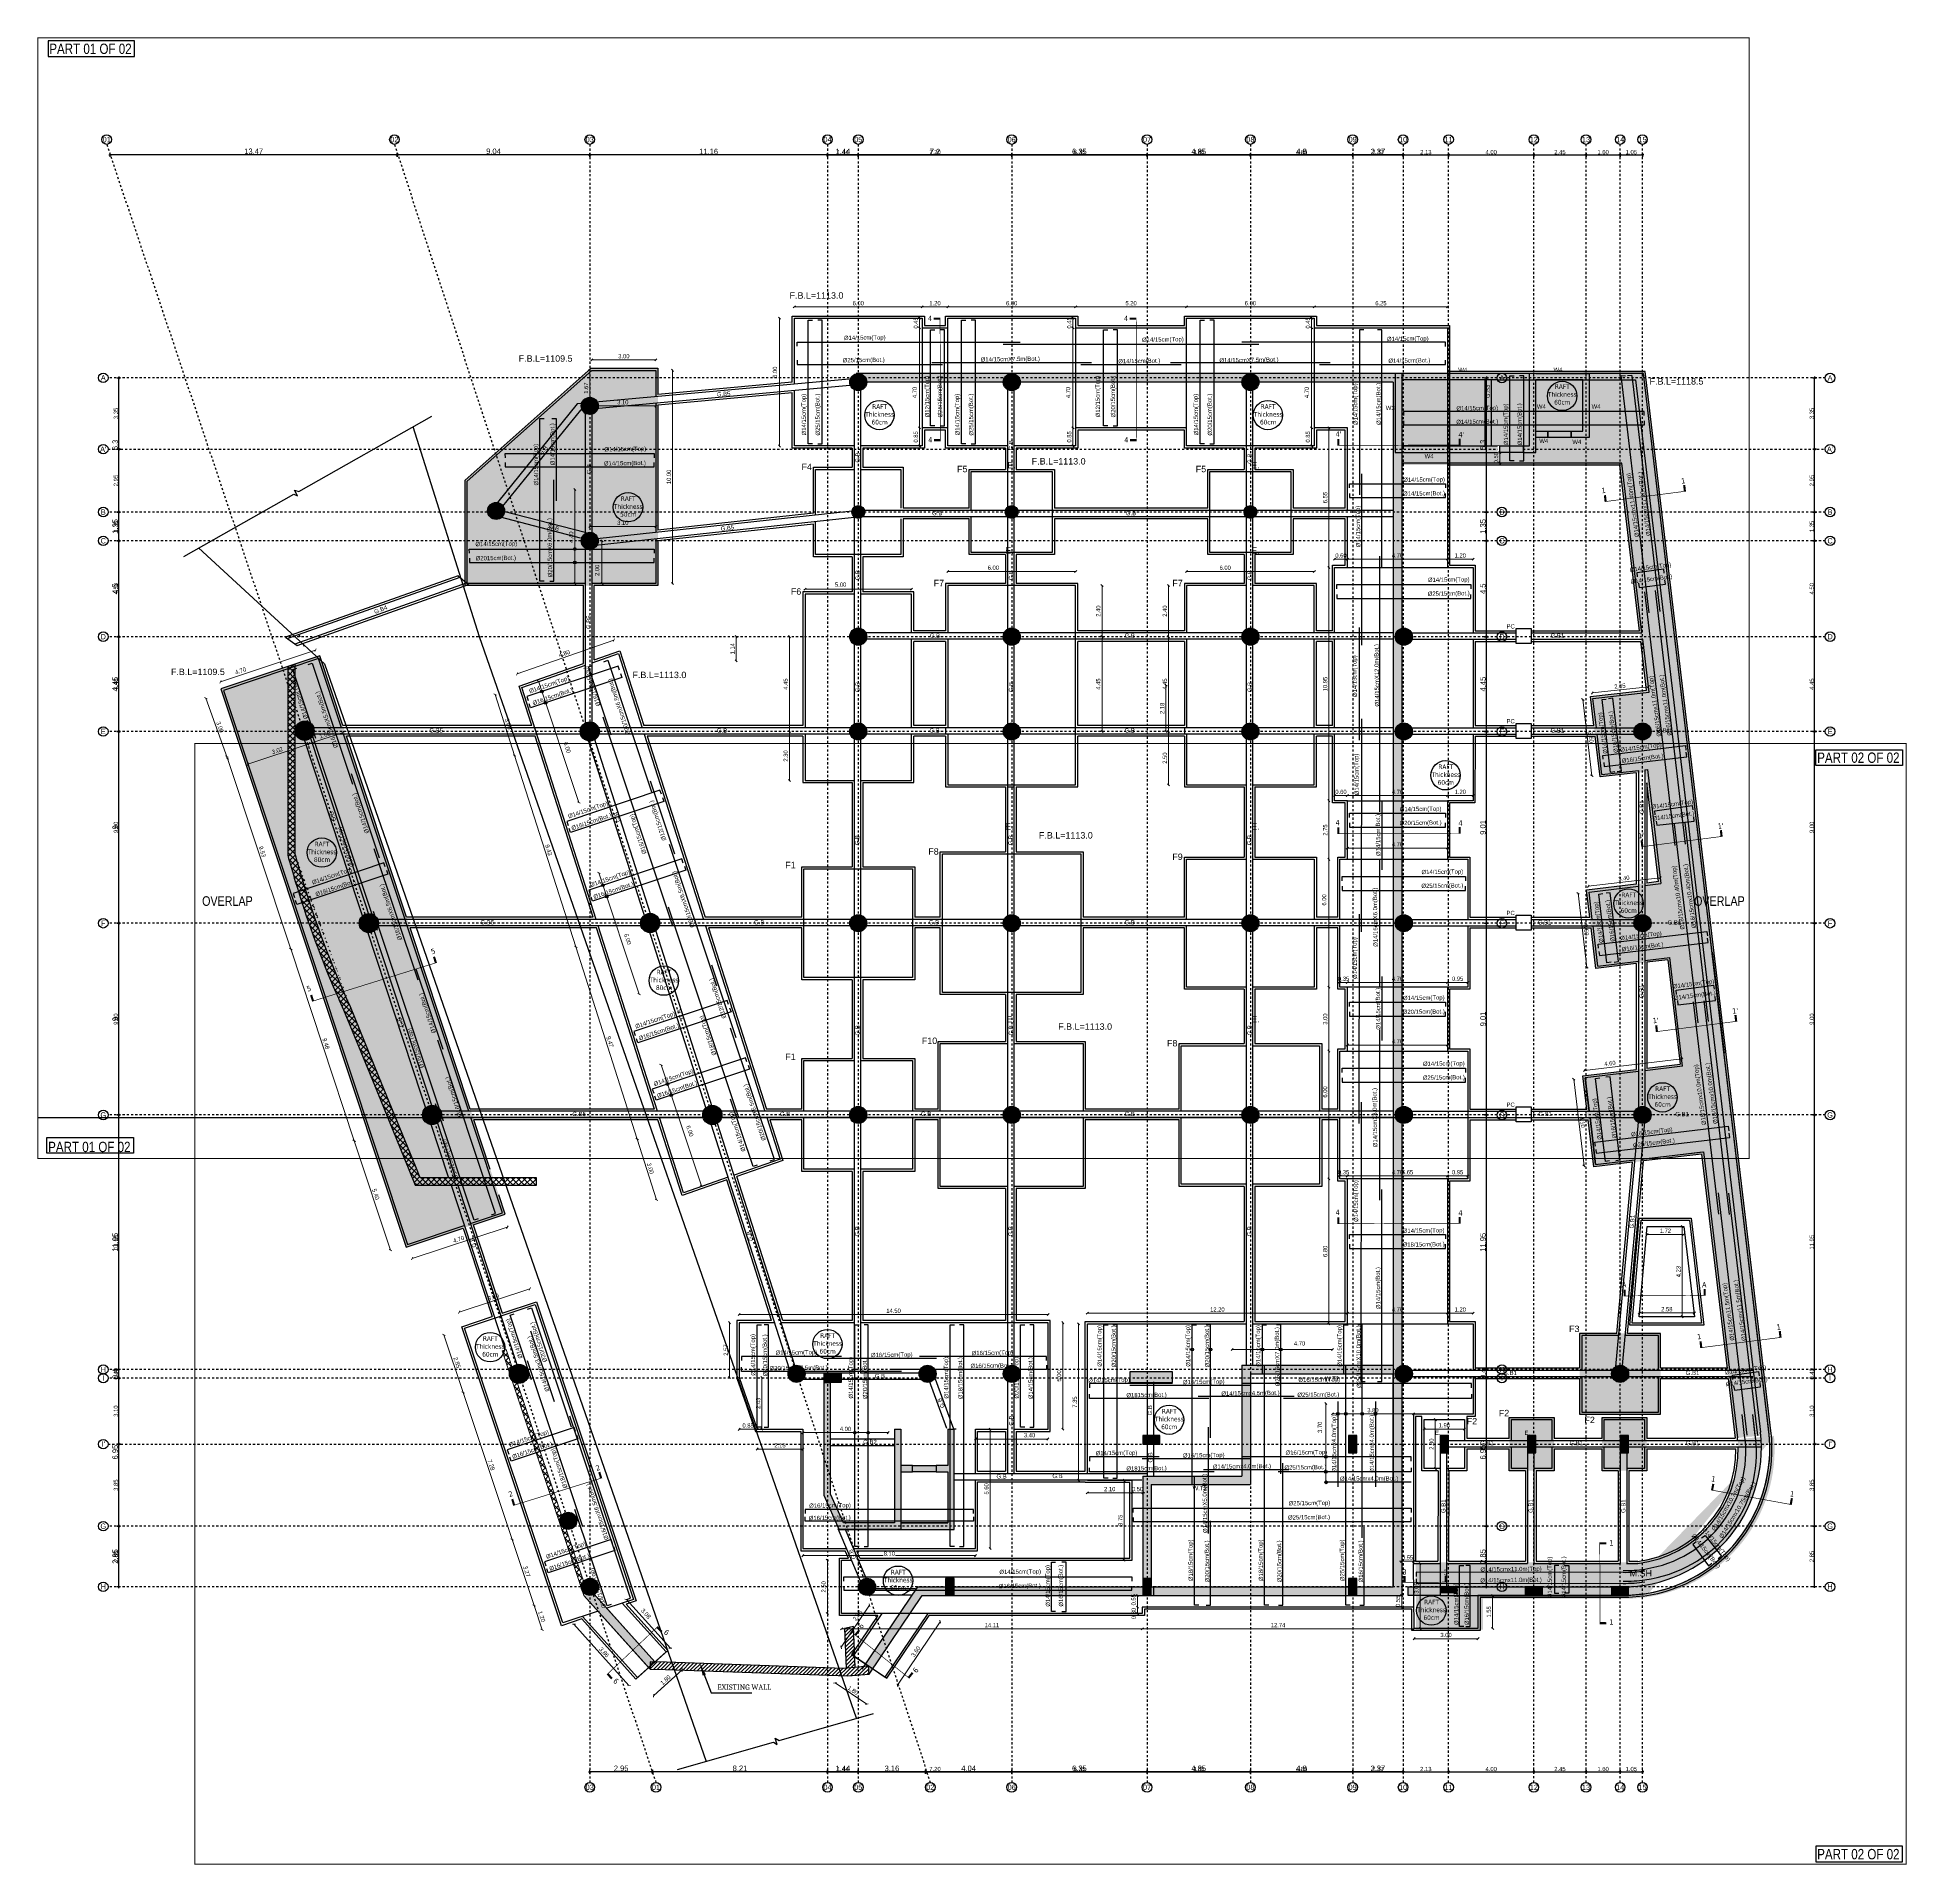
# Model space of a CAD drawing. Header units: metres. Extents: x -55 to 193, y -43 to 92.
# Drawn here: x -54.8 to 32.9, y -13.7 to 72.1 of the extents above; entities that cross this region are included whole.
import ezdxf
from ezdxf.enums import TextEntityAlignment as Align
from ezdxf.lldxf.tags import DXFTag

# ---------------------------------------------------------------- set-up
doc = ezdxf.new("R2010")
doc.units = ezdxf.units.M
doc.header["$MEASUREMENT"] = 0
for name, pattern in [('( Hidden )', [0.375, 0.25, -0.125]), ('1080-B01-GX-ZN$0$( Hidden )', [0.375, 0.25, -0.125]), ('CENTER', [50.8, 31.75, -6.35, 6.35, -6.35]), ('F.B COLUMN & AXIS$0$DASHDOT', [25.4, 12.7, -6.35, 0, -6.35])]:
    doc.linetypes.add(name, pattern=pattern)
for name, color, linetype in [('$0$A-AX-AXIS TAGS', 20, 'Continuous'), ('$0$A-AX-NO. TEXT', 41, 'Continuous'), ('$AUDIT_BAD_LAYER1', 7, 'Continuous'), ('1080-B01-GX-ZN$0$A-PART-NO', 31, 'Continuous'), ('A-AX-AXIS LINE', 9, 'CENTER'), ('A-G-DIMENSION', 191, 'Continuous'), ('A-G-EXISTING WALL', 53, 'Continuous'), ('A-G-XREF LOCKED', 7, 'Continuous'), ('A-P-TEXT', 2, 'Continuous'), ('P-R-WPUS', 4, 'DRAIN_PIPE'), ('S-BLINDING LINE', 1, 'Continuous'), ('S-CONCRETE PLANS', 4, 'Continuous'), ('S-CONCRETE WALLS', 5, 'Continuous'), ('S-S-BEARING WALL', 150, 'Continuous'), ('S-S-BEARING WALL HATCH', 250, 'Continuous'), ('S-S-BEARING WALL HATCH UNDER THE GROUND', 250, 'Continuous'), ('S-S-BEARING WALL UNDER THE GROUND', 150, 'Continuous'), ('S-S-COLUMN', 60, 'Continuous'), ('S-S-COLUMN HATCH', 250, 'Continuous'), ('S-Steel', 3, 'Continuous'), ('S-SYMPOLS', 6, 'Continuous'), ('S-TAGS', 135, 'Continuous'), ('S-TEXT- BEAMS', 7, 'Continuous'), ('S-Text-Col.', 7, 'Continuous'), ('S-Text-Foundations', 7, 'Continuous'), ('steel', 3, 'Continuous')]:
    doc.layers.add(name, color=color, linetype=linetype)
doc.layers.add('1080-B01-GX-ZN$0$ZONES', color=24, linetype='Continuous', true_color=0xad2b00)
doc.layers.add('wipeout', color=7, linetype='Continuous', true_color=0xfafafa)
for name, color, linetype, lineweight in [('S-D-WATER PROOF', 8, '( Hidden )', 0), ('S-DIMENSIONS', 134, 'Continuous', 13), ('S-HATCH REIN.', 9, 'Continuous', 5), ('S-TEXT-STEEL', 255, 'Continuous', 15)]:
    doc.layers.add(name, color=color, linetype=linetype, lineweight=lineweight)
doc.styles.add('$0$MT 1-150 (m)', font='arial.ttf', dxfattribs={"width": 0.9, "height": 0.3})
doc.styles.add('1080-B01-GX-ZN$0$FC-General-500', font='arial.ttf', dxfattribs={"width": 0.85, "height": 1000})
doc.styles.add('ARIAL', font='arial.ttf')
doc.styles.add('MT 1-100 (m)', font='arial.ttf', dxfattribs={"width": 0.9, "height": 0.2})
doc.styles.add('Site 1-200 (m)', font='arial.ttf', dxfattribs={"width": 0.85, "height": 0.2})
doc.styles.get("Standard").update_dxf_attribs({"font": 'arial.ttf'})
doc.styles.add('Tohama', font='tahoma.ttf')
tags = doc.linetypes.add('DRAIN_PIPE', pattern='A,0.5,-0.2,["D",Standard,S=0.1,R=0,X=-0.1,Y=-0.05],-0.2', length=0.9).pattern_tags.tags
tags[6] = DXFTag(74, 10)
doc.dimstyles.new('FC 1-100 (m)', dxfattribs={"dimtxt": 0.2, "dimasz": 0.1, "dimexe": 0.144, "dimexo": 0.144, "dimgap": 0.072, "dimtad": 1, "dimzin": 1, "dimdsep": 46, "dimtxsty": 'Site 1-200 (m)', "dimblk": 'OBLIQUE', "dimcen": 90, "dimse1": 1, "dimse2": 1, "dimclrd": 256, "dimclrt": 256, "dimadec": 3, "dimazin": 0, "dimtfac": 1, "dimtix": 1, "dimtmove": 2, "dimatfit": 3, "dimfxl": 0.144, "dimtolj": 1, "dimlwd": -1, "dimarcsym": 0})
doc.dimstyles.new('FC 1-200 (m)', dxfattribs={"dimtxt": 0.26, "dimasz": 0.03, "dimexe": 0.144, "dimexo": 0.144, "dimgap": 0.03, "dimtad": 1, "dimzin": 9, "dimdsep": 46, "dimtxsty": 'Site 1-200 (m)', "dimblk": 'CC-DIMTICK', "dimcen": 90, "dimse1": 1, "dimse2": 1, "dimclrd": 256, "dimclrt": 256, "dimadec": 3, "dimazin": 0, "dimtfac": 1, "dimtix": 1, "dimtmove": 2, "dimatfit": 3, "dimfxl": 0.144, "dimtolj": 1, "dimlwd": -1, "dimarcsym": 0})
doc.dimstyles.new('MOSTAQBAL 1-100 (m)', dxfattribs={"dimtxt": 0.2, "dimasz": 0.027, "dimexe": 0.144, "dimexo": 0.144, "dimgap": 0.072, "dimtad": 1, "dimzin": 1, "dimdsep": 46, "dimtxsty": 'MT 1-100 (m)', "dimblk": 'CC-DIMTICK', "dimcen": 90, "dimse1": 1, "dimse2": 1, "dimclrd": 256, "dimclrt": 256, "dimadec": 3, "dimazin": 0, "dimtfac": 1, "dimtix": 1, "dimtmove": 2, "dimatfit": 3, "dimfxl": 0.144, "dimtolj": 1, "dimlwd": -1, "dimarcsym": 0})

# ---------------------------------------------------------------- blocks, each defined once
blk = doc.blocks.new('EXISTING WALL')
for p, q in [((-15.816, -4.378), (-16.98, -4.476)), ((-15.785, -4.742), (-15.816, -4.378))]:
    blk.add_line(p, q)
for points in [[(-16.45, -4.431), (-16.526, -2.517), (-16.938, -2.61), (-16.865, -4.466)], [(-26.059, -4.17), (-26.065, -4.515), (-25.344, -4.533), (-16.781, -4.831), (-15.785, -4.742)], [(-16.98, -4.476), (-25.297, -4.183), (-26.059, -4.17)]]:
    blk.add_lwpolyline(points)
blk = doc.blocks.new('_OBLIQUE')
at = {"color": 0, "linetype": 'ByBlock'}
blk.add_line((-0.5, -0.5), (0.5, 0.5), dxfattribs=at)
blk = doc.blocks.new('$0$AXIS TAGS')
at = {"layer": '$0$A-AX-AXIS TAGS'}
blk.add_circle((0, 0), 0.225, dxfattribs=at)
at = {"layer": '$0$A-AX-NO. TEXT', "style": '$0$MT 1-150 (m)', "width": 0.9}
blk.add_attdef('A', text='', height=0.25, dxfattribs=at).set_placement((0, 0), align=Align.MIDDLE_CENTER)
blk = doc.blocks.new('1086-B1-AX-BS2')
at = {"layer": 'A-AX-AXIS LINE', "linetype": 'F.B COLUMN & AXIS$0$DASHDOT', "ltscale": 0.05}
for p, q in [((-51566, 67057), (-25791, -9832)), ((-38063, 67057, 0), (-12920, -9832, 0)), ((-28898, 67057), (-28898, -9832)), ((-17743, 67057), (-17743, -9832)), ((-16298, 67057), (-16298, -9832)), ((-9098, 67057), (-9098, -9832)), ((-2748, 67057), (-2748, -9832)), ((2102, 67057), (2102, -9832)), ((6902, 67057), (6902, -9832)), ((9267, 67057), (9267, -9832)), ((13678, 56099), (-51502, 56099)), ((13678, 49799), (-51502, 49799)), ((13678, 48449), (-51502, 48449)), ((13678, 43949), (-51502, 43949)), ((13678, 39499), (-51502, 39499)), ((13678, 30499), (-51502, 30499)), ((13678, 21499), (-51502, 21499)), ((13678, 9549), (-51502, 9549)), ((13678, 9149), (-51502, 9149)), ((13678, 2199), (-51502, 2199)), ((13678, -648), (-51502, -648))]:
    blk.add_line(p, q, dxfattribs=at)
at = {"layer": '$0$A-AX-NO. TEXT'}
for p, xscale, yscale, zscale, values in [((-51566, 67282, 0), 999.9999999999995, 999.9999999999995, 999.9999999999995, {'A': '01'}), ((-38063, 67282, 0), 999.9999999999995, 999.9999999999995, 999.9999999999995, {'A': '02'}), ((-28898, 67282, 0), 999.9999999999995, 999.9999999999995, 999.9999999999995, {'A': '03'}), ((-17743, 67282, 0), 999.9999999999995, 999.9999999999995, 999.9999999999995, {'A': '04'}), ((-16298, 67282, 0), 999.9999999999995, 999.9999999999995, 999.9999999999995, {'A': '05'}), ((-9098, 67282, 0), 999.9999999999995, 999.9999999999995, 999.9999999999995, {'A': '06'}), ((-2748, 67282, 0), 999.9999999999995, 999.9999999999995, 999.9999999999995, {'A': '07'}), ((2102, 67282, 0), 999.9999999999995, 999.9999999999995, 999.9999999999995, {'A': '08'}), ((6902, 67282, 0), 999.9999999999995, 999.9999999999995, 999.9999999999995, {'A': '09'}), ((9267, 67282, 0), 999.9999999999995, 999.9999999999995, 999.9999999999995, {'A': '10'}), ((-51727, 56099, 0), 1000, 1000, 1000, {'A': 'A'}), ((13903, 56091, 0), 1000, 1000, 1000, {'A': 'A'}), ((-51727, 49799, 0), 999.9999999999995, 999.9999999999995, 999.9999999999995, {'A': 'B'}), ((13903, 49799, 0), 999.9999999999995, 999.9999999999995, 999.9999999999995, {'A': 'B'}), ((-51727, 48449, 0), 999.9999999999995, 999.9999999999995, 999.9999999999995, {'A': 'C'}), ((13903, 48449, 0), 999.9999999999995, 999.9999999999995, 999.9999999999995, {'A': 'C'}), ((-51727, 43949, 0), 999.9999999999995, 999.9999999999995, 999.9999999999995, {'A': 'D'}), ((13903, 43949, 0), 999.9999999999995, 999.9999999999995, 999.9999999999995, {'A': 'D'}), ((-51727, 39499, 0), 999.9999999999995, 999.9999999999995, 999.9999999999995, {'A': 'E'}), ((13903, 39499, 0), 999.9999999999995, 999.9999999999995, 999.9999999999995, {'A': 'E'}), ((-51727, 30499, 0), 999.9999999999995, 999.9999999999995, 999.9999999999995, {'A': 'F'}), ((13903, 30499, 0), 999.9999999999995, 999.9999999999995, 999.9999999999995, {'A': 'F'}), ((-51727, 21499, 0), 999.9999999999995, 999.9999999999995, 999.9999999999995, {'A': 'G'}), ((13903, 21499, 0), 999.9999999999995, 999.9999999999995, 999.9999999999995, {'A': 'G'}), ((-51727, 9549, 0), 999.9999999999995, 999.9999999999995, 999.9999999999995, {'A': 'H'}), ((13903, 9549, 0), 999.9999999999995, 999.9999999999995, 999.9999999999995, {'A': 'H'}), ((-51727, 9149, 0), 999.9999999999995, 999.9999999999995, 999.9999999999995, {'A': 'I'}), ((13903, 9149, 0), 999.9999999999995, 999.9999999999995, 999.9999999999995, {'A': 'I'}), ((-51727, 2199, 0), 999.9999999999995, 999.9999999999995, 999.9999999999995, {'A': 'G'}), ((13903, 2199, 0), 999.9999999999995, 999.9999999999995, 999.9999999999995, {'A': 'G'}), ((-51727, -648, 0), 999.9999999999995, 999.9999999999995, 999.9999999999995, {'A': 'H'}), ((13903, -648, 0), 999.9999999999995, 999.9999999999995, 999.9999999999995, {'A': 'H'}), ((-28898, -10057, 0), 999.9999999999995, 999.9999999999995, 999.9999999999995, {'A': '03'}), ((-25791, -10057, 0), 999.9999999999995, 999.9999999999995, 999.9999999999995, {'A': '01'}), ((-17743, -10057, 0), 999.9999999999995, 999.9999999999995, 999.9999999999995, {'A': '04'}), ((-16298, -10057, 0), 999.9999999999995, 999.9999999999995, 999.9999999999995, {'A': '05'}), ((-12920, -10057, 0), 999.9999999999995, 999.9999999999995, 999.9999999999995, {'A': '02'}), ((-9098, -10057, 0), 999.9999999999995, 999.9999999999995, 999.9999999999995, {'A': '06'}), ((-2748, -10057, 0), 999.9999999999995, 999.9999999999995, 999.9999999999995, {'A': '07'}), ((2102, -10057, 0), 999.9999999999995, 999.9999999999995, 999.9999999999995, {'A': '08'}), ((6898, -10057, 0), 999.9999999999995, 999.9999999999995, 999.9999999999995, {'A': '09'}), ((9267, -10057, 0), 999.9999999999995, 999.9999999999995, 999.9999999999995, {'A': '10'})]:
    blk.add_blockref('$0$AXIS TAGS', p, dxfattribs=dict(at, xscale=xscale, yscale=yscale, zscale=zscale)).add_auto_attribs(values)
blk = doc.blocks.new('CC-DIMTICK')
for p, q in [((0, 3), (0, -3)), ((2, 0), (-2, 0))]:
    blk.add_line(p, q)
at = {"const_width": 0.444, "flags": 128}
blk.add_lwpolyline([(-1.4, -1.4), (1.4, 1.4)], dxfattribs=at)
blk = doc.blocks.new('*D309')
at = {"layer": 'A-G-DIMENSION', "transparency": 16777216}
blk.add_line((9.237, 66.557), (6.932, 66.557), dxfattribs=at)
at = {"layer": 'A-G-DIMENSION', "transparency": 16777216, "xscale": 0.03, "yscale": 0.03, "zscale": 0.03, "rotation": 180}
blk.add_blockref('CC-DIMTICK', (6.902, 66.557), dxfattribs=at)
at = {"layer": 'A-G-DIMENSION', "transparency": 16777216, "xscale": 0.03, "yscale": 0.03, "zscale": 0.03}
blk.add_blockref('CC-DIMTICK', (9.267, 66.557), dxfattribs=at)
at = {"layer": 'A-G-DIMENSION', "transparency": 16777216, "insert": (8.085, 66.72), "char_height": 0.26, "attachment_point": 5, "style": 'Site 1-200 (m)'}
blk.add_mtext('\\A1;2.37', dxfattribs=at)
blk = doc.blocks.new('*D310')
at = {"layer": 'A-G-DIMENSION', "transparency": 16777216}
blk.add_line((6.872, 66.557), (2.132, 66.557), dxfattribs=at)
at = {"layer": 'A-G-DIMENSION', "transparency": 16777216, "xscale": 0.03, "yscale": 0.03, "zscale": 0.03, "rotation": 180}
blk.add_blockref('CC-DIMTICK', (2.102, 66.557), dxfattribs=at)
at = {"layer": 'A-G-DIMENSION', "transparency": 16777216, "xscale": 0.03, "yscale": 0.03, "zscale": 0.03}
blk.add_blockref('CC-DIMTICK', (6.902, 66.557), dxfattribs=at)
at = {"layer": 'A-G-DIMENSION', "transparency": 16777216, "insert": (4.502, 66.72), "char_height": 0.26, "attachment_point": 5, "style": 'Site 1-200 (m)'}
blk.add_mtext('\\A1;4.8', dxfattribs=at)
blk = doc.blocks.new('*D311')
at = {"layer": 'A-G-DIMENSION', "transparency": 16777216}
blk.add_line((2.072, 66.557), (-2.718, 66.557), dxfattribs=at)
at = {"layer": 'A-G-DIMENSION', "transparency": 16777216, "xscale": 0.03, "yscale": 0.03, "zscale": 0.03, "rotation": 180}
blk.add_blockref('CC-DIMTICK', (-2.748, 66.557), dxfattribs=at)
at = {"layer": 'A-G-DIMENSION', "transparency": 16777216, "xscale": 0.03, "yscale": 0.03, "zscale": 0.03}
blk.add_blockref('CC-DIMTICK', (2.102, 66.557), dxfattribs=at)
at = {"layer": 'A-G-DIMENSION', "transparency": 16777216, "insert": (-0.323, 66.72), "char_height": 0.26, "attachment_point": 5, "style": 'Site 1-200 (m)'}
blk.add_mtext('\\A1;4.85', dxfattribs=at)
blk = doc.blocks.new('*D312')
at = {"layer": 'A-G-DIMENSION', "transparency": 16777216}
blk.add_line((-2.778, 66.557), (-9.068, 66.557), dxfattribs=at)
at = {"layer": 'A-G-DIMENSION', "transparency": 16777216, "xscale": 0.03, "yscale": 0.03, "zscale": 0.03, "rotation": 180}
blk.add_blockref('CC-DIMTICK', (-9.098, 66.557), dxfattribs=at)
at = {"layer": 'A-G-DIMENSION', "transparency": 16777216, "xscale": 0.03, "yscale": 0.03, "zscale": 0.03}
blk.add_blockref('CC-DIMTICK', (-2.748, 66.557), dxfattribs=at)
at = {"layer": 'A-G-DIMENSION', "transparency": 16777216, "insert": (-5.923, 66.72), "char_height": 0.26, "attachment_point": 5, "style": 'Site 1-200 (m)'}
blk.add_mtext('\\A1;6.35', dxfattribs=at)
blk = doc.blocks.new('*D313')
at = {"layer": 'A-G-DIMENSION', "transparency": 16777216}
blk.add_line((-9.128, 66.557), (-16.268, 66.557), dxfattribs=at)
at = {"layer": 'A-G-DIMENSION', "transparency": 16777216, "xscale": 0.03, "yscale": 0.03, "zscale": 0.03, "rotation": 180}
blk.add_blockref('CC-DIMTICK', (-16.298, 66.557), dxfattribs=at)
at = {"layer": 'A-G-DIMENSION', "transparency": 16777216, "xscale": 0.03, "yscale": 0.03, "zscale": 0.03}
blk.add_blockref('CC-DIMTICK', (-9.098, 66.557), dxfattribs=at)
at = {"layer": 'A-G-DIMENSION', "transparency": 16777216, "insert": (-12.698, 66.717), "char_height": 0.26, "attachment_point": 5, "style": 'Site 1-200 (m)'}
blk.add_mtext('\\A1;7.2', dxfattribs=at)
blk = doc.blocks.new('*D314')
at = {"layer": 'A-G-DIMENSION', "transparency": 16777216}
blk.add_line((-16.328, 66.557), (-17.713, 66.557), dxfattribs=at)
at = {"layer": 'A-G-DIMENSION', "transparency": 16777216, "xscale": 0.03, "yscale": 0.03, "zscale": 0.03, "rotation": 180}
blk.add_blockref('CC-DIMTICK', (-17.743, 66.557), dxfattribs=at)
at = {"layer": 'A-G-DIMENSION', "transparency": 16777216, "xscale": 0.03, "yscale": 0.03, "zscale": 0.03}
blk.add_blockref('CC-DIMTICK', (-16.298, 66.557), dxfattribs=at)
at = {"layer": 'A-G-DIMENSION', "transparency": 16777216, "insert": (-17.021, 66.717), "char_height": 0.26, "attachment_point": 5, "style": 'Site 1-200 (m)'}
blk.add_mtext('\\A1;1.44', dxfattribs=at)
blk = doc.blocks.new('*D277')
at = {"layer": 'A-G-DIMENSION', "transparency": 16777216}
blk.add_line((-17.773, 66.557), (-28.868, 66.557), dxfattribs=at)
at = {"layer": 'A-G-DIMENSION', "transparency": 16777216, "xscale": 0.03, "yscale": 0.03, "zscale": 0.03, "rotation": 180}
blk.add_blockref('CC-DIMTICK', (-28.898, 66.557), dxfattribs=at)
at = {"layer": 'A-G-DIMENSION', "transparency": 16777216, "xscale": 0.03, "yscale": 0.03, "zscale": 0.03}
blk.add_blockref('CC-DIMTICK', (-17.743, 66.557), dxfattribs=at)
at = {"layer": 'A-G-DIMENSION', "transparency": 16777216, "insert": (-23.321, 66.72), "char_height": 0.26, "attachment_point": 5, "style": 'Site 1-200 (m)'}
blk.add_mtext('\\A1;11.16', dxfattribs=at)
blk = doc.blocks.new('*D278')
at = {"layer": 'A-G-DIMENSION', "transparency": 16777216}
blk.add_line((13.178, -0.618), (13.178, 2.169), dxfattribs=at)
at = {"layer": 'A-G-DIMENSION', "transparency": 16777216, "xscale": 0.03, "yscale": 0.03, "zscale": 0.03}
for p, rotation in [((13.178, 2.199), 90), ((13.178, -0.648), 270)]:
    blk.add_blockref('CC-DIMTICK', p, dxfattribs=dict(at, rotation=rotation))
at = {"layer": 'A-G-DIMENSION', "transparency": 16777216, "insert": (13.016, 0.776), "char_height": 0.26, "attachment_point": 5, "rotation": 90, "style": 'Site 1-200 (m)'}
blk.add_mtext('\\A1;2.85', dxfattribs=at)
blk = doc.blocks.new('*D279')
at = {"layer": 'A-G-DIMENSION', "transparency": 16777216}
blk.add_line((13.178, 2.229), (13.178, 9.119), dxfattribs=at)
at = {"layer": 'A-G-DIMENSION', "transparency": 16777216, "xscale": 0.03, "yscale": 0.03, "zscale": 0.03}
for p, rotation in [((13.178, 9.149), 90), ((13.178, 2.199), 270)]:
    blk.add_blockref('CC-DIMTICK', p, dxfattribs=dict(at, rotation=rotation))
at = {"layer": 'A-G-DIMENSION', "transparency": 16777216, "insert": (13.016, 5.674), "char_height": 0.26, "attachment_point": 5, "rotation": 90, "style": 'Site 1-200 (m)'}
blk.add_mtext('\\A1;6.95', dxfattribs=at)
blk = doc.blocks.new('*D280')
at = {"layer": 'A-G-DIMENSION', "transparency": 16777216}
for p, q in [((13.178, 9.579), (13.178, 9.609)), ((13.178, 9.149), (13.178, 9.549)), ((13.178, 9.119), (13.178, 9.089))]:
    blk.add_line(p, q, dxfattribs=at)
at = {"layer": 'A-G-DIMENSION', "transparency": 16777216, "xscale": 0.03, "yscale": 0.03, "zscale": 0.03}
for p, rotation in [((13.178, 9.549), 270), ((13.178, 9.149), 90)]:
    blk.add_blockref('CC-DIMTICK', p, dxfattribs=dict(at, rotation=rotation))
at = {"layer": 'A-G-DIMENSION', "transparency": 16777216, "insert": (13.016, 9.349), "char_height": 0.26, "attachment_point": 5, "rotation": 90, "style": 'Site 1-200 (m)'}
blk.add_mtext('\\A1;0.4', dxfattribs=at)
blk = doc.blocks.new('*D281')
at = {"layer": 'A-G-DIMENSION', "transparency": 16777216}
blk.add_line((13.178, 9.579), (13.178, 21.469), dxfattribs=at)
at = {"layer": 'A-G-DIMENSION', "transparency": 16777216, "xscale": 0.03, "yscale": 0.03, "zscale": 0.03}
for p, rotation in [((13.178, 21.499), 90), ((13.178, 9.549), 270)]:
    blk.add_blockref('CC-DIMTICK', p, dxfattribs=dict(at, rotation=rotation))
at = {"layer": 'A-G-DIMENSION', "transparency": 16777216, "insert": (13.016, 15.524), "char_height": 0.26, "attachment_point": 5, "rotation": 90, "style": 'Site 1-200 (m)'}
blk.add_mtext('\\A1;11.95', dxfattribs=at)
blk = doc.blocks.new('*D282')
at = {"layer": 'A-G-DIMENSION', "transparency": 16777216}
blk.add_line((13.178, 21.529), (13.178, 30.479), dxfattribs=at)
at = {"layer": 'A-G-DIMENSION', "transparency": 16777216, "xscale": 0.03, "yscale": 0.03, "zscale": 0.03}
for p, rotation in [((13.178, 30.509), 90), ((13.178, 21.499), 270)]:
    blk.add_blockref('CC-DIMTICK', p, dxfattribs=dict(at, rotation=rotation))
at = {"layer": 'A-G-DIMENSION', "transparency": 16777216, "insert": (13.016, 26.004), "char_height": 0.26, "attachment_point": 5, "rotation": 90, "style": 'Site 1-200 (m)'}
blk.add_mtext('\\A1;9.01', dxfattribs=at)
blk = doc.blocks.new('*D283')
at = {"layer": 'A-G-DIMENSION', "transparency": 16777216}
blk.add_line((13.178, 30.519), (13.178, 39.469), dxfattribs=at)
at = {"layer": 'A-G-DIMENSION', "transparency": 16777216, "xscale": 0.03, "yscale": 0.03, "zscale": 0.03}
for p, rotation in [((13.178, 39.499), 90), ((13.178, 30.489), 270)]:
    blk.add_blockref('CC-DIMTICK', p, dxfattribs=dict(at, rotation=rotation))
at = {"layer": 'A-G-DIMENSION', "transparency": 16777216, "insert": (13.016, 34.994), "char_height": 0.26, "attachment_point": 5, "rotation": 90, "style": 'Site 1-200 (m)'}
blk.add_mtext('\\A1;9.01', dxfattribs=at)
blk = doc.blocks.new('*D284')
at = {"layer": 'A-G-DIMENSION', "transparency": 16777216}
blk.add_line((13.178, 39.529), (13.178, 43.919), dxfattribs=at)
at = {"layer": 'A-G-DIMENSION', "transparency": 16777216, "xscale": 0.03, "yscale": 0.03, "zscale": 0.03}
for p, rotation in [((13.178, 43.949), 90), ((13.178, 39.499), 270)]:
    blk.add_blockref('CC-DIMTICK', p, dxfattribs=dict(at, rotation=rotation))
at = {"layer": 'A-G-DIMENSION', "transparency": 16777216, "insert": (13.016, 41.724), "char_height": 0.26, "attachment_point": 5, "rotation": 90, "style": 'Site 1-200 (m)'}
blk.add_mtext('\\A1;4.45', dxfattribs=at)
blk = doc.blocks.new('*D285')
at = {"layer": 'A-G-DIMENSION', "transparency": 16777216}
blk.add_line((13.178, 43.979), (13.178, 48.419), dxfattribs=at)
at = {"layer": 'A-G-DIMENSION', "transparency": 16777216, "xscale": 0.03, "yscale": 0.03, "zscale": 0.03}
for p, rotation in [((13.178, 48.449), 90), ((13.178, 43.949), 270)]:
    blk.add_blockref('CC-DIMTICK', p, dxfattribs=dict(at, rotation=rotation))
at = {"layer": 'A-G-DIMENSION', "transparency": 16777216, "insert": (13.016, 46.199), "char_height": 0.26, "attachment_point": 5, "rotation": 90, "style": 'Site 1-200 (m)'}
blk.add_mtext('\\A1;4.5', dxfattribs=at)
blk = doc.blocks.new('*D286')
at = {"layer": 'A-G-DIMENSION', "transparency": 16777216}
blk.add_line((13.178, 48.479), (13.178, 49.769), dxfattribs=at)
at = {"layer": 'A-G-DIMENSION', "transparency": 16777216, "xscale": 0.03, "yscale": 0.03, "zscale": 0.03}
for p, rotation in [((13.178, 49.799), 90), ((13.178, 48.449), 270)]:
    blk.add_blockref('CC-DIMTICK', p, dxfattribs=dict(at, rotation=rotation))
at = {"layer": 'A-G-DIMENSION', "transparency": 16777216, "insert": (13.015, 49.124), "char_height": 0.26, "attachment_point": 5, "rotation": 90, "style": 'Site 1-200 (m)'}
blk.add_mtext('\\A1;1.35', dxfattribs=at)
blk = doc.blocks.new('*D287')
at = {"layer": 'A-G-DIMENSION', "transparency": 16777216}
blk.add_line((13.178, 49.829), (13.178, 56.069), dxfattribs=at)
at = {"layer": 'A-G-DIMENSION', "transparency": 16777216, "xscale": 0.03, "yscale": 0.03, "zscale": 0.03}
for p, rotation in [((13.178, 56.099), 90), ((13.178, 49.799), 270)]:
    blk.add_blockref('CC-DIMTICK', p, dxfattribs=dict(at, rotation=rotation))
at = {"layer": 'A-G-DIMENSION', "transparency": 16777216, "insert": (13.015, 52.949), "char_height": 0.26, "attachment_point": 5, "rotation": 90, "style": 'Site 1-200 (m)'}
blk.add_mtext('\\A1;6.3', dxfattribs=at)
blk = doc.blocks.new('*D288')
at = {"layer": 'A-G-DIMENSION', "transparency": 16777216}
blk.add_line((-51.003, -0.618), (-51.003, 2.169), dxfattribs=at)
at = {"layer": 'A-G-DIMENSION', "transparency": 16777216, "xscale": 0.03, "yscale": 0.03, "zscale": 0.03}
for p, rotation in [((-51.003, 2.199), 90), ((-51.003, -0.648), 270)]:
    blk.add_blockref('CC-DIMTICK', p, dxfattribs=dict(at, rotation=rotation))
at = {"layer": 'A-G-DIMENSION', "transparency": 16777216, "insert": (-51.165, 0.776), "char_height": 0.26, "attachment_point": 5, "rotation": 90, "style": 'Site 1-200 (m)'}
blk.add_mtext('\\A1;2.85', dxfattribs=at)
blk = doc.blocks.new('*D289')
at = {"layer": 'A-G-DIMENSION', "transparency": 16777216}
blk.add_line((-51.003, 2.229), (-51.003, 9.119), dxfattribs=at)
at = {"layer": 'A-G-DIMENSION', "transparency": 16777216, "xscale": 0.03, "yscale": 0.03, "zscale": 0.03}
for p, rotation in [((-51.003, 9.149), 90), ((-51.003, 2.199), 270)]:
    blk.add_blockref('CC-DIMTICK', p, dxfattribs=dict(at, rotation=rotation))
at = {"layer": 'A-G-DIMENSION', "transparency": 16777216, "insert": (-51.165, 5.674), "char_height": 0.26, "attachment_point": 5, "rotation": 90, "style": 'Site 1-200 (m)'}
blk.add_mtext('\\A1;6.95', dxfattribs=at)
blk = doc.blocks.new('*D290')
at = {"layer": 'A-G-DIMENSION', "transparency": 16777216}
for p, q in [((-51.003, 9.579), (-51.003, 9.609)), ((-51.003, 9.149), (-51.003, 9.549)), ((-51.003, 9.119), (-51.003, 9.089))]:
    blk.add_line(p, q, dxfattribs=at)
at = {"layer": 'A-G-DIMENSION', "transparency": 16777216, "xscale": 0.03, "yscale": 0.03, "zscale": 0.03}
for p, rotation in [((-51.003, 9.549), 270), ((-51.003, 9.149), 90)]:
    blk.add_blockref('CC-DIMTICK', p, dxfattribs=dict(at, rotation=rotation))
at = {"layer": 'A-G-DIMENSION', "transparency": 16777216, "insert": (-51.165, 9.349), "char_height": 0.26, "attachment_point": 5, "rotation": 90, "style": 'Site 1-200 (m)'}
blk.add_mtext('\\A1;0.4', dxfattribs=at)
blk = doc.blocks.new('*D291')
at = {"layer": 'A-G-DIMENSION', "transparency": 16777216}
blk.add_line((-51.003, 9.579), (-51.003, 21.469), dxfattribs=at)
at = {"layer": 'A-G-DIMENSION', "transparency": 16777216, "xscale": 0.03, "yscale": 0.03, "zscale": 0.03}
for p, rotation in [((-51.003, 21.499), 90), ((-51.003, 9.549), 270)]:
    blk.add_blockref('CC-DIMTICK', p, dxfattribs=dict(at, rotation=rotation))
at = {"layer": 'A-G-DIMENSION', "transparency": 16777216, "insert": (-51.165, 15.524), "char_height": 0.26, "attachment_point": 5, "rotation": 90, "style": 'Site 1-200 (m)'}
blk.add_mtext('\\A1;11.95', dxfattribs=at)
blk = doc.blocks.new('*D292')
at = {"layer": 'A-G-DIMENSION', "transparency": 16777216}
blk.add_line((-51.003, 21.529), (-51.003, 30.469), dxfattribs=at)
at = {"layer": 'A-G-DIMENSION', "transparency": 16777216, "xscale": 0.03, "yscale": 0.03, "zscale": 0.03}
for p, rotation in [((-51.003, 30.499), 90), ((-51.003, 21.499), 270)]:
    blk.add_blockref('CC-DIMTICK', p, dxfattribs=dict(at, rotation=rotation))
at = {"layer": 'A-G-DIMENSION', "transparency": 16777216, "insert": (-51.165, 25.999), "char_height": 0.26, "attachment_point": 5, "rotation": 90, "style": 'Site 1-200 (m)'}
blk.add_mtext('\\A1;9', dxfattribs=at)
blk = doc.blocks.new('*D293')
at = {"layer": 'A-G-DIMENSION', "transparency": 16777216}
blk.add_line((-51.003, 30.529), (-51.003, 39.469), dxfattribs=at)
at = {"layer": 'A-G-DIMENSION', "transparency": 16777216, "xscale": 0.03, "yscale": 0.03, "zscale": 0.03}
for p, rotation in [((-51.003, 39.499), 90), ((-51.003, 30.499), 270)]:
    blk.add_blockref('CC-DIMTICK', p, dxfattribs=dict(at, rotation=rotation))
at = {"layer": 'A-G-DIMENSION', "transparency": 16777216, "insert": (-51.165, 34.999), "char_height": 0.26, "attachment_point": 5, "rotation": 90, "style": 'Site 1-200 (m)'}
blk.add_mtext('\\A1;9', dxfattribs=at)
blk = doc.blocks.new('*D294')
at = {"layer": 'A-G-DIMENSION', "transparency": 16777216}
blk.add_line((-51.003, 39.529), (-51.003, 43.919), dxfattribs=at)
at = {"layer": 'A-G-DIMENSION', "transparency": 16777216, "xscale": 0.03, "yscale": 0.03, "zscale": 0.03}
for p, rotation in [((-51.003, 43.949), 90), ((-51.003, 39.499), 270)]:
    blk.add_blockref('CC-DIMTICK', p, dxfattribs=dict(at, rotation=rotation))
at = {"layer": 'A-G-DIMENSION', "transparency": 16777216, "insert": (-51.165, 41.724), "char_height": 0.26, "attachment_point": 5, "rotation": 90, "style": 'Site 1-200 (m)'}
blk.add_mtext('\\A1;4.45', dxfattribs=at)
blk = doc.blocks.new('*D295')
at = {"layer": 'A-G-DIMENSION', "transparency": 16777216}
blk.add_line((-51.003, 43.979), (-51.003, 48.419), dxfattribs=at)
at = {"layer": 'A-G-DIMENSION', "transparency": 16777216, "xscale": 0.03, "yscale": 0.03, "zscale": 0.03}
for p, rotation in [((-51.003, 48.449), 90), ((-51.003, 43.949), 270)]:
    blk.add_blockref('CC-DIMTICK', p, dxfattribs=dict(at, rotation=rotation))
at = {"layer": 'A-G-DIMENSION', "transparency": 16777216, "insert": (-51.165, 46.199), "char_height": 0.26, "attachment_point": 5, "rotation": 90, "style": 'Site 1-200 (m)'}
blk.add_mtext('\\A1;4.5', dxfattribs=at)
blk = doc.blocks.new('*D296')
at = {"layer": 'A-G-DIMENSION', "transparency": 16777216}
blk.add_line((-51.003, 48.479), (-51.003, 49.769), dxfattribs=at)
at = {"layer": 'A-G-DIMENSION', "transparency": 16777216, "xscale": 0.03, "yscale": 0.03, "zscale": 0.03}
for p, rotation in [((-51.003, 49.799), 90), ((-51.003, 48.449), 270)]:
    blk.add_blockref('CC-DIMTICK', p, dxfattribs=dict(at, rotation=rotation))
at = {"layer": 'A-G-DIMENSION', "transparency": 16777216, "insert": (-51.165, 49.124), "char_height": 0.26, "attachment_point": 5, "rotation": 90, "style": 'Site 1-200 (m)'}
blk.add_mtext('\\A1;1.35', dxfattribs=at)
blk = doc.blocks.new('*D297')
at = {"layer": 'A-G-DIMENSION', "transparency": 16777216}
blk.add_line((-51.003, 49.829), (-51.003, 56.069), dxfattribs=at)
at = {"layer": 'A-G-DIMENSION', "transparency": 16777216, "xscale": 0.03, "yscale": 0.03, "zscale": 0.03}
for p, rotation in [((-51.003, 56.099), 90), ((-51.003, 49.799), 270)]:
    blk.add_blockref('CC-DIMTICK', p, dxfattribs=dict(at, rotation=rotation))
at = {"layer": 'A-G-DIMENSION', "transparency": 16777216, "insert": (-51.165, 52.949), "char_height": 0.26, "attachment_point": 5, "rotation": 90, "style": 'Site 1-200 (m)'}
blk.add_mtext('\\A1;6.3', dxfattribs=at)
blk = doc.blocks.new('*D298')
at = {"layer": 'A-G-DIMENSION', "transparency": 16777216}
blk.add_line((-28.928, 66.566), (-37.903, 66.566), dxfattribs=at)
at = {"layer": 'A-G-DIMENSION', "transparency": 16777216, "xscale": 0.03, "yscale": 0.03, "zscale": 0.03, "rotation": 180}
blk.add_blockref('CC-DIMTICK', (-37.933, 66.566), dxfattribs=at)
at = {"layer": 'A-G-DIMENSION', "transparency": 16777216, "xscale": 0.03, "yscale": 0.03, "zscale": 0.03}
blk.add_blockref('CC-DIMTICK', (-28.898, 66.566), dxfattribs=at)
at = {"layer": 'A-G-DIMENSION', "transparency": 16777216, "insert": (-33.416, 66.729), "char_height": 0.26, "attachment_point": 5, "style": 'Site 1-200 (m)'}
blk.add_mtext('\\A1;9.04', dxfattribs=at)
blk = doc.blocks.new('*D299')
at = {"layer": 'A-G-DIMENSION', "transparency": 16777216}
blk.add_line((-37.963, 66.566), (-51.372, 66.566), dxfattribs=at)
at = {"layer": 'A-G-DIMENSION', "transparency": 16777216, "xscale": 0.03, "yscale": 0.03, "zscale": 0.03, "rotation": 180}
blk.add_blockref('CC-DIMTICK', (-51.402, 66.566), dxfattribs=at)
at = {"layer": 'A-G-DIMENSION', "transparency": 16777216, "xscale": 0.03, "yscale": 0.03, "zscale": 0.03}
blk.add_blockref('CC-DIMTICK', (-37.933, 66.566), dxfattribs=at)
at = {"layer": 'A-G-DIMENSION', "transparency": 16777216, "insert": (-44.668, 66.729), "char_height": 0.26, "attachment_point": 5, "style": 'Site 1-200 (m)'}
blk.add_mtext('\\A1;13.47', dxfattribs=at)
blk = doc.blocks.new('*D300')
at = {"layer": 'A-G-DIMENSION', "transparency": 16777216}
blk.add_line((9.237, -9.332), (6.932, -9.332), dxfattribs=at)
at = {"layer": 'A-G-DIMENSION', "transparency": 16777216, "xscale": 0.03, "yscale": 0.03, "zscale": 0.03, "rotation": 180}
blk.add_blockref('CC-DIMTICK', (6.902, -9.332), dxfattribs=at)
at = {"layer": 'A-G-DIMENSION', "transparency": 16777216, "xscale": 0.03, "yscale": 0.03, "zscale": 0.03}
blk.add_blockref('CC-DIMTICK', (9.267, -9.332), dxfattribs=at)
at = {"layer": 'A-G-DIMENSION', "transparency": 16777216, "insert": (8.085, -9.169), "char_height": 0.26, "attachment_point": 5, "style": 'Site 1-200 (m)'}
blk.add_mtext('\\A1;2.37', dxfattribs=at)
blk = doc.blocks.new('*D301')
at = {"layer": 'A-G-DIMENSION', "transparency": 16777216}
blk.add_line((6.872, -9.332), (2.132, -9.332), dxfattribs=at)
at = {"layer": 'A-G-DIMENSION', "transparency": 16777216, "xscale": 0.03, "yscale": 0.03, "zscale": 0.03, "rotation": 180}
blk.add_blockref('CC-DIMTICK', (2.102, -9.332), dxfattribs=at)
at = {"layer": 'A-G-DIMENSION', "transparency": 16777216, "xscale": 0.03, "yscale": 0.03, "zscale": 0.03}
blk.add_blockref('CC-DIMTICK', (6.902, -9.332), dxfattribs=at)
at = {"layer": 'A-G-DIMENSION', "transparency": 16777216, "insert": (4.502, -9.169), "char_height": 0.26, "attachment_point": 5, "style": 'Site 1-200 (m)'}
blk.add_mtext('\\A1;4.8', dxfattribs=at)
blk = doc.blocks.new('*D302')
at = {"layer": 'A-G-DIMENSION', "transparency": 16777216}
blk.add_line((2.072, -9.332), (-2.718, -9.332), dxfattribs=at)
at = {"layer": 'A-G-DIMENSION', "transparency": 16777216, "xscale": 0.03, "yscale": 0.03, "zscale": 0.03, "rotation": 180}
blk.add_blockref('CC-DIMTICK', (-2.748, -9.332), dxfattribs=at)
at = {"layer": 'A-G-DIMENSION', "transparency": 16777216, "xscale": 0.03, "yscale": 0.03, "zscale": 0.03}
blk.add_blockref('CC-DIMTICK', (2.102, -9.332), dxfattribs=at)
at = {"layer": 'A-G-DIMENSION', "transparency": 16777216, "insert": (-0.323, -9.169), "char_height": 0.26, "attachment_point": 5, "style": 'Site 1-200 (m)'}
blk.add_mtext('\\A1;4.85', dxfattribs=at)
blk = doc.blocks.new('*D303')
at = {"layer": 'A-G-DIMENSION', "transparency": 16777216}
blk.add_line((-2.778, -9.332), (-9.068, -9.332), dxfattribs=at)
at = {"layer": 'A-G-DIMENSION', "transparency": 16777216, "xscale": 0.03, "yscale": 0.03, "zscale": 0.03, "rotation": 180}
blk.add_blockref('CC-DIMTICK', (-9.098, -9.332), dxfattribs=at)
at = {"layer": 'A-G-DIMENSION', "transparency": 16777216, "xscale": 0.03, "yscale": 0.03, "zscale": 0.03}
blk.add_blockref('CC-DIMTICK', (-2.748, -9.332), dxfattribs=at)
at = {"layer": 'A-G-DIMENSION', "transparency": 16777216, "insert": (-5.923, -9.169), "char_height": 0.26, "attachment_point": 5, "style": 'Site 1-200 (m)'}
blk.add_mtext('\\A1;6.35', dxfattribs=at)
blk = doc.blocks.new('*D304')
at = {"layer": 'A-G-DIMENSION', "transparency": 16777216}
blk.add_line((-9.128, -9.332), (-13.109, -9.332), dxfattribs=at)
at = {"layer": 'A-G-DIMENSION', "transparency": 16777216, "xscale": 0.03, "yscale": 0.03, "zscale": 0.03, "rotation": 180}
blk.add_blockref('CC-DIMTICK', (-13.139, -9.332), dxfattribs=at)
at = {"layer": 'A-G-DIMENSION', "transparency": 16777216, "xscale": 0.03, "yscale": 0.03, "zscale": 0.03}
blk.add_blockref('CC-DIMTICK', (-9.098, -9.332), dxfattribs=at)
at = {"layer": 'A-G-DIMENSION', "transparency": 16777216, "insert": (-11.119, -9.169), "char_height": 0.26, "attachment_point": 5, "style": 'Site 1-200 (m)'}
blk.add_mtext('\\A1;4.04', dxfattribs=at)
blk = doc.blocks.new('*D305')
at = {"layer": 'A-G-DIMENSION', "transparency": 16777216}
blk.add_line((-13.169, -9.332), (-16.268, -9.332), dxfattribs=at)
at = {"layer": 'A-G-DIMENSION', "transparency": 16777216, "xscale": 0.03, "yscale": 0.03, "zscale": 0.03, "rotation": 180}
blk.add_blockref('CC-DIMTICK', (-16.298, -9.332), dxfattribs=at)
at = {"layer": 'A-G-DIMENSION', "transparency": 16777216, "xscale": 0.03, "yscale": 0.03, "zscale": 0.03}
blk.add_blockref('CC-DIMTICK', (-13.139, -9.332), dxfattribs=at)
at = {"layer": 'A-G-DIMENSION', "transparency": 16777216, "insert": (-14.719, -9.169), "char_height": 0.26, "attachment_point": 5, "style": 'Site 1-200 (m)'}
blk.add_mtext('\\A1;3.16', dxfattribs=at)
blk = doc.blocks.new('*D306')
at = {"layer": 'A-G-DIMENSION', "transparency": 16777216}
blk.add_line((-16.328, -9.332), (-17.713, -9.332), dxfattribs=at)
at = {"layer": 'A-G-DIMENSION', "transparency": 16777216, "xscale": 0.03, "yscale": 0.03, "zscale": 0.03, "rotation": 180}
blk.add_blockref('CC-DIMTICK', (-17.743, -9.332), dxfattribs=at)
at = {"layer": 'A-G-DIMENSION', "transparency": 16777216, "xscale": 0.03, "yscale": 0.03, "zscale": 0.03}
blk.add_blockref('CC-DIMTICK', (-16.298, -9.332), dxfattribs=at)
at = {"layer": 'A-G-DIMENSION', "transparency": 16777216, "insert": (-17.021, -9.172), "char_height": 0.26, "attachment_point": 5, "style": 'Site 1-200 (m)'}
blk.add_mtext('\\A1;1.44', dxfattribs=at)
blk = doc.blocks.new('*D307')
at = {"layer": 'A-G-DIMENSION', "transparency": 16777216}
blk.add_line((-17.773, -9.332), (-25.922, -9.332), dxfattribs=at)
at = {"layer": 'A-G-DIMENSION', "transparency": 16777216, "xscale": 0.03, "yscale": 0.03, "zscale": 0.03, "rotation": 180}
blk.add_blockref('CC-DIMTICK', (-25.952, -9.332), dxfattribs=at)
at = {"layer": 'A-G-DIMENSION', "transparency": 16777216, "xscale": 0.03, "yscale": 0.03, "zscale": 0.03}
blk.add_blockref('CC-DIMTICK', (-17.743, -9.332), dxfattribs=at)
at = {"layer": 'A-G-DIMENSION', "transparency": 16777216, "insert": (-21.848, -9.169), "char_height": 0.26, "attachment_point": 5, "style": 'Site 1-200 (m)'}
blk.add_mtext('\\A1;8.21', dxfattribs=at)
blk = doc.blocks.new('*D308')
at = {"layer": 'A-G-DIMENSION', "transparency": 16777216}
blk.add_line((-25.982, -9.332), (-28.868, -9.332), dxfattribs=at)
at = {"layer": 'A-G-DIMENSION', "transparency": 16777216, "xscale": 0.03, "yscale": 0.03, "zscale": 0.03, "rotation": 180}
blk.add_blockref('CC-DIMTICK', (-28.898, -9.332), dxfattribs=at)
at = {"layer": 'A-G-DIMENSION', "transparency": 16777216, "xscale": 0.03, "yscale": 0.03, "zscale": 0.03}
blk.add_blockref('CC-DIMTICK', (-25.952, -9.332), dxfattribs=at)
at = {"layer": 'A-G-DIMENSION', "transparency": 16777216, "insert": (-27.425, -9.169), "char_height": 0.26, "attachment_point": 5, "style": 'Site 1-200 (m)'}
blk.add_mtext('\\A1;2.95', dxfattribs=at)
blk = doc.blocks.new('1086-B1-AX-BS1')
at = {"layer": 'A-AX-AXIS LINE', "linetype": 'F.B COLUMN & AXIS$0$DASHDOT', "ltscale": 0.05}
for p, q in [((-17743, 67057), (-17743, -9832)), ((-16298, 67057), (-16298, -9832)), ((-9098, 67057), (-9098, -9832)), ((-2748, 67057), (-2748, -9832)), ((2102, 67057), (2102, -9832)), ((6902, 67057), (6902, -9832)), ((9267, 67057), (9267, -9832)), ((11402, -9832), (11402, 67057)), ((15402, -9832), (15402, 67057)), ((17852, -9832), (17852, 67057)), ((19452, -9832), (19452, 67057)), ((20502, -9832), (20502, 67057)), ((29078, 56099), (-51502, 56099)), ((-51502, 52749), (29078, 52749)), ((29078, 49799), (-51502, 49799)), ((29078, 48449), (-51502, 48449)), ((29078, 43949), (-51502, 43949)), ((29078, 39499), (-51502, 39499)), ((29078, 30499), (-51502, 30499)), ((29078, 21499), (-51502, 21499)), ((29078, 9549), (-51502, 9549)), ((29078, 9149), (-51502, 9149)), ((-51502, 6049), (29078, 6049)), ((29078, 2199), (-51502, 2199)), ((29078, -648), (-51502, -648))]:
    blk.add_line(p, q, dxfattribs=at)
at = {"layer": '$0$A-AX-NO. TEXT'}
for p, xscale, yscale, zscale, values in [((-17743, 67282, 0), 999.9999999999995, 999.9999999999995, 999.9999999999995, {'A': '04'}), ((-16298, 67282, 0), 999.9999999999995, 999.9999999999995, 999.9999999999995, {'A': '05'}), ((-9098, 67282, 0), 999.9999999999995, 999.9999999999995, 999.9999999999995, {'A': '06'}), ((-2748, 67282, 0), 999.9999999999995, 999.9999999999995, 999.9999999999995, {'A': '07'}), ((2102, 67282, 0), 999.9999999999995, 999.9999999999995, 999.9999999999995, {'A': '08'}), ((6902, 67282, 0), 999.9999999999995, 999.9999999999995, 999.9999999999995, {'A': '09'}), ((9267, 67282, 0), 999.9999999999995, 999.9999999999995, 999.9999999999995, {'A': '10'}), ((11402, 67282, 0), 999.9999999999995, 999.9999999999995, 999.9999999999995, {'A': '11'}), ((15402, 67282, 0), 999.9999999999995, 999.9999999999995, 999.9999999999995, {'A': '12'}), ((17852, 67282, 0), 999.9999999999995, 999.9999999999995, 999.9999999999995, {'A': '13'}), ((19452, 67282, 0), 999.9999999999995, 999.9999999999995, 999.9999999999995, {'A': '14'}), ((20502, 67282, 0), 999.9999999999995, 999.9999999999995, 999.9999999999995, {'A': '15'}), ((-51727, 56099, 0), 1000, 1000, 1000, {'A': 'A'}), ((29303, 56091, 0), 1000, 1000, 1000, {'A': 'A'}), ((-51727, 52749, 0), 1000, 1000, 1000, {'A': "A'"}), ((29303, 52749, 0), 1000, 1000, 1000, {'A': "A'"}), ((-51727, 49799, 0), 999.9999999999995, 999.9999999999995, 999.9999999999995, {'A': 'B'}), ((29303, 49799, 0), 999.9999999999995, 999.9999999999995, 999.9999999999995, {'A': 'B'}), ((-51727, 48449, 0), 999.9999999999995, 999.9999999999995, 999.9999999999995, {'A': 'C'}), ((29303, 48449, 0), 999.9999999999995, 999.9999999999995, 999.9999999999995, {'A': 'C'}), ((-51727, 43949, 0), 999.9999999999995, 999.9999999999995, 999.9999999999995, {'A': 'D'}), ((29303, 43949, 0), 999.9999999999995, 999.9999999999995, 999.9999999999995, {'A': 'D'}), ((-51727, 39499, 0), 999.9999999999995, 999.9999999999995, 999.9999999999995, {'A': 'E'}), ((29303, 39499, 0), 999.9999999999995, 999.9999999999995, 999.9999999999995, {'A': 'E'}), ((-51727, 30499, 0), 999.9999999999995, 999.9999999999995, 999.9999999999995, {'A': 'F'}), ((29303, 30499, 0), 999.9999999999995, 999.9999999999995, 999.9999999999995, {'A': 'F'}), ((-51727, 21499, 0), 999.9999999999995, 999.9999999999995, 999.9999999999995, {'A': 'G'}), ((29303, 21499, 0), 999.9999999999995, 999.9999999999995, 999.9999999999995, {'A': 'G'}), ((-51727, 9549, 0), 999.9999999999995, 999.9999999999995, 999.9999999999995, {'A': 'H'}), ((29303, 9549, 0), 999.9999999999995, 999.9999999999995, 999.9999999999995, {'A': 'H'}), ((-51727, 9149, 0), 999.9999999999995, 999.9999999999995, 999.9999999999995, {'A': 'I'}), ((29303, 9149, 0), 999.9999999999995, 999.9999999999995, 999.9999999999995, {'A': 'I'}), ((-51727, 6049, 0), 999.9999999999995, 999.9999999999995, 999.9999999999995, {'A': "I'"}), ((29303, 6049, 0), 999.9999999999995, 999.9999999999995, 999.9999999999995, {'A': "I'"}), ((-51727, 2199, 0), 999.9999999999995, 999.9999999999995, 999.9999999999995, {'A': 'G'}), ((29303, 2199, 0), 999.9999999999995, 999.9999999999995, 999.9999999999995, {'A': 'G'}), ((-51727, -648, 0), 999.9999999999995, 999.9999999999995, 999.9999999999995, {'A': 'H'}), ((29303, -648, 0), 999.9999999999995, 999.9999999999995, 999.9999999999995, {'A': 'H'}), ((-17743, -10057, 0), 999.9999999999995, 999.9999999999995, 999.9999999999995, {'A': '04'}), ((-16298, -10057, 0), 999.9999999999995, 999.9999999999995, 999.9999999999995, {'A': '05'}), ((-9098, -10057, 0), 999.9999999999995, 999.9999999999995, 999.9999999999995, {'A': '06'}), ((-2748, -10057, 0), 999.9999999999995, 999.9999999999995, 999.9999999999995, {'A': '07'}), ((2102, -10057, 0), 999.9999999999995, 999.9999999999995, 999.9999999999995, {'A': '08'}), ((6898, -10057, 0), 999.9999999999995, 999.9999999999995, 999.9999999999995, {'A': '09'}), ((9267, -10057, 0), 999.9999999999995, 999.9999999999995, 999.9999999999995, {'A': '10'}), ((11402, -10057, 0), 999.9999999999995, 999.9999999999995, 999.9999999999995, {'A': '11'}), ((15402, -10057, 0), 999.9999999999995, 999.9999999999995, 999.9999999999995, {'A': '12'}), ((17852, -10057, 0), 999.9999999999995, 999.9999999999995, 999.9999999999995, {'A': '13'}), ((19452, -10057, 0), 999.9999999999995, 999.9999999999995, 999.9999999999995, {'A': '14'}), ((20502, -10057, 0), 999.9999999999995, 999.9999999999995, 999.9999999999995, {'A': '15'})]:
    blk.add_blockref('$0$AXIS TAGS', p, dxfattribs=dict(at, xscale=xscale, yscale=yscale, zscale=zscale)).add_auto_attribs(values)
blk = doc.blocks.new('*D329')
at = {"layer": 'A-G-DIMENSION', "transparency": 16777216}
blk.add_line((-51.002, -0.621), (-51.002, 2.172), dxfattribs=at)
at = {"layer": 'A-G-DIMENSION', "transparency": 16777216, "xscale": 0.027, "yscale": 0.027, "zscale": 0.027}
for p, rotation in [((-51.002, 2.199), 90), ((-51.002, -0.648), 270)]:
    blk.add_blockref('CC-DIMTICK', p, dxfattribs=dict(at, rotation=rotation))
at = {"layer": 'A-G-DIMENSION', "transparency": 16777216, "insert": (-51.134, 0.776), "char_height": 0.2, "attachment_point": 5, "rotation": 90, "style": 'MT 1-100 (m)'}
blk.add_mtext('\\A1;2.85', dxfattribs=at)
blk = doc.blocks.new('*D330')
at = {"layer": 'A-G-DIMENSION', "transparency": 16777216}
blk.add_line((-51.002, 2.226), (-51.002, 6.022), dxfattribs=at)
at = {"layer": 'A-G-DIMENSION', "transparency": 16777216, "xscale": 0.027, "yscale": 0.027, "zscale": 0.027}
for p, rotation in [((-51.002, 6.049), 90), ((-51.002, 2.199), 270)]:
    blk.add_blockref('CC-DIMTICK', p, dxfattribs=dict(at, rotation=rotation))
at = {"layer": 'A-G-DIMENSION', "transparency": 16777216, "insert": (-51.134, 4.124), "char_height": 0.2, "attachment_point": 5, "rotation": 90, "style": 'MT 1-100 (m)'}
blk.add_mtext('\\A1;3.85', dxfattribs=at)
blk = doc.blocks.new('*D331')
at = {"layer": 'A-G-DIMENSION', "transparency": 16777216}
blk.add_line((-51.002, 6.076), (-51.002, 9.122), dxfattribs=at)
at = {"layer": 'A-G-DIMENSION', "transparency": 16777216, "xscale": 0.027, "yscale": 0.027, "zscale": 0.027}
for p, rotation in [((-51.002, 9.149), 90), ((-51.002, 6.049), 270)]:
    blk.add_blockref('CC-DIMTICK', p, dxfattribs=dict(at, rotation=rotation))
at = {"layer": 'A-G-DIMENSION', "transparency": 16777216, "insert": (-51.134, 7.599), "char_height": 0.2, "attachment_point": 5, "rotation": 90, "style": 'MT 1-100 (m)'}
blk.add_mtext('\\A1;3.10', dxfattribs=at)
blk = doc.blocks.new('*D332')
at = {"layer": 'A-G-DIMENSION', "transparency": 16777216}
for p, q in [((-51.002, 9.576), (-51.002, 9.603)), ((-51.002, 9.149), (-51.002, 9.549)), ((-51.002, 9.122), (-51.002, 9.095))]:
    blk.add_line(p, q, dxfattribs=at)
at = {"layer": 'A-G-DIMENSION', "transparency": 16777216, "xscale": 0.027, "yscale": 0.027, "zscale": 0.027}
for p, rotation in [((-51.002, 9.549), 270), ((-51.002, 9.149), 90)]:
    blk.add_blockref('CC-DIMTICK', p, dxfattribs=dict(at, rotation=rotation))
at = {"layer": 'A-G-DIMENSION', "transparency": 16777216, "insert": (-51.134, 9.349), "char_height": 0.2, "attachment_point": 5, "rotation": 90, "style": 'MT 1-100 (m)'}
blk.add_mtext('\\A1;0.40', dxfattribs=at)
blk = doc.blocks.new('*D333')
at = {"layer": 'A-G-DIMENSION', "transparency": 16777216}
blk.add_line((-51.002, 9.576), (-51.002, 21.472), dxfattribs=at)
at = {"layer": 'A-G-DIMENSION', "transparency": 16777216, "xscale": 0.027, "yscale": 0.027, "zscale": 0.027}
for p, rotation in [((-51.002, 21.499), 90), ((-51.002, 9.549), 270)]:
    blk.add_blockref('CC-DIMTICK', p, dxfattribs=dict(at, rotation=rotation))
at = {"layer": 'A-G-DIMENSION', "transparency": 16777216, "insert": (-51.134, 15.524), "char_height": 0.2, "attachment_point": 5, "rotation": 90, "style": 'MT 1-100 (m)'}
blk.add_mtext('\\A1;11.95', dxfattribs=at)
blk = doc.blocks.new('*D334')
at = {"layer": 'A-G-DIMENSION', "transparency": 16777216}
blk.add_line((-51.002, 21.526), (-51.002, 30.472), dxfattribs=at)
at = {"layer": 'A-G-DIMENSION', "transparency": 16777216, "xscale": 0.027, "yscale": 0.027, "zscale": 0.027}
for p, rotation in [((-51.002, 30.499), 90), ((-51.002, 21.499), 270)]:
    blk.add_blockref('CC-DIMTICK', p, dxfattribs=dict(at, rotation=rotation))
at = {"layer": 'A-G-DIMENSION', "transparency": 16777216, "insert": (-51.134, 25.999), "char_height": 0.2, "attachment_point": 5, "rotation": 90, "style": 'MT 1-100 (m)'}
blk.add_mtext('\\A1;9.00', dxfattribs=at)
blk = doc.blocks.new('*D335')
at = {"layer": 'A-G-DIMENSION', "transparency": 16777216}
blk.add_line((-51.002, 30.526), (-51.002, 39.472), dxfattribs=at)
at = {"layer": 'A-G-DIMENSION', "transparency": 16777216, "xscale": 0.027, "yscale": 0.027, "zscale": 0.027}
for p, rotation in [((-51.002, 39.499), 90), ((-51.002, 30.499), 270)]:
    blk.add_blockref('CC-DIMTICK', p, dxfattribs=dict(at, rotation=rotation))
at = {"layer": 'A-G-DIMENSION', "transparency": 16777216, "insert": (-51.134, 34.999), "char_height": 0.2, "attachment_point": 5, "rotation": 90, "style": 'MT 1-100 (m)'}
blk.add_mtext('\\A1;9.00', dxfattribs=at)
blk = doc.blocks.new('*D336')
at = {"layer": 'A-G-DIMENSION', "transparency": 16777216}
blk.add_line((-51.002, 39.526), (-51.002, 43.922), dxfattribs=at)
at = {"layer": 'A-G-DIMENSION', "transparency": 16777216, "xscale": 0.027, "yscale": 0.027, "zscale": 0.027}
for p, rotation in [((-51.002, 43.949), 90), ((-51.002, 39.499), 270)]:
    blk.add_blockref('CC-DIMTICK', p, dxfattribs=dict(at, rotation=rotation))
at = {"layer": 'A-G-DIMENSION', "transparency": 16777216, "insert": (-51.134, 41.724), "char_height": 0.2, "attachment_point": 5, "rotation": 90, "style": 'MT 1-100 (m)'}
blk.add_mtext('\\A1;4.45', dxfattribs=at)
blk = doc.blocks.new('*D337')
at = {"layer": 'A-G-DIMENSION', "transparency": 16777216}
blk.add_line((-51.002, 43.976), (-51.002, 48.422), dxfattribs=at)
at = {"layer": 'A-G-DIMENSION', "transparency": 16777216, "xscale": 0.027, "yscale": 0.027, "zscale": 0.027}
for p, rotation in [((-51.002, 48.449), 90), ((-51.002, 43.949), 270)]:
    blk.add_blockref('CC-DIMTICK', p, dxfattribs=dict(at, rotation=rotation))
at = {"layer": 'A-G-DIMENSION', "transparency": 16777216, "insert": (-51.134, 46.199), "char_height": 0.2, "attachment_point": 5, "rotation": 90, "style": 'MT 1-100 (m)'}
blk.add_mtext('\\A1;4.50', dxfattribs=at)
blk = doc.blocks.new('*D338')
at = {"layer": 'A-G-DIMENSION', "transparency": 16777216}
blk.add_line((-51.002, 48.476), (-51.002, 49.772), dxfattribs=at)
at = {"layer": 'A-G-DIMENSION', "transparency": 16777216, "xscale": 0.027, "yscale": 0.027, "zscale": 0.027}
for p, rotation in [((-51.002, 49.799), 90), ((-51.002, 48.449), 270)]:
    blk.add_blockref('CC-DIMTICK', p, dxfattribs=dict(at, rotation=rotation))
at = {"layer": 'A-G-DIMENSION', "transparency": 16777216, "insert": (-51.134, 49.124), "char_height": 0.2, "attachment_point": 5, "rotation": 90, "style": 'MT 1-100 (m)'}
blk.add_mtext('\\A1;1.35', dxfattribs=at)
blk = doc.blocks.new('*D339')
at = {"layer": 'A-G-DIMENSION', "transparency": 16777216}
blk.add_line((-51.002, 49.826), (-51.002, 52.722), dxfattribs=at)
at = {"layer": 'A-G-DIMENSION', "transparency": 16777216, "xscale": 0.027, "yscale": 0.027, "zscale": 0.027}
for p, rotation in [((-51.002, 52.749), 90), ((-51.002, 49.799), 270)]:
    blk.add_blockref('CC-DIMTICK', p, dxfattribs=dict(at, rotation=rotation))
at = {"layer": 'A-G-DIMENSION', "transparency": 16777216, "insert": (-51.134, 51.274), "char_height": 0.2, "attachment_point": 5, "rotation": 90, "style": 'MT 1-100 (m)'}
blk.add_mtext('\\A1;2.95', dxfattribs=at)
blk = doc.blocks.new('*D340')
at = {"layer": 'A-G-DIMENSION', "transparency": 16777216}
blk.add_line((-51.002, 52.776), (-51.002, 56.072), dxfattribs=at)
at = {"layer": 'A-G-DIMENSION', "transparency": 16777216, "xscale": 0.027, "yscale": 0.027, "zscale": 0.027}
for p, rotation in [((-51.002, 56.099), 90), ((-51.002, 52.749), 270)]:
    blk.add_blockref('CC-DIMTICK', p, dxfattribs=dict(at, rotation=rotation))
at = {"layer": 'A-G-DIMENSION', "transparency": 16777216, "insert": (-51.134, 54.424), "char_height": 0.2, "attachment_point": 5, "rotation": 90, "style": 'MT 1-100 (m)'}
blk.add_mtext('\\A1;3.35', dxfattribs=at)
blk = doc.blocks.new('*D341')
at = {"layer": 'A-G-DIMENSION', "transparency": 16777216}
blk.add_line((-17.716, 66.559), (-16.325, 66.559), dxfattribs=at)
at = {"layer": 'A-G-DIMENSION', "transparency": 16777216, "xscale": 0.027, "yscale": 0.027, "zscale": 0.027, "rotation": 180}
blk.add_blockref('CC-DIMTICK', (-17.743, 66.559), dxfattribs=at)
at = {"layer": 'A-G-DIMENSION', "transparency": 16777216, "xscale": 0.027, "yscale": 0.027, "zscale": 0.027}
blk.add_blockref('CC-DIMTICK', (-16.298, 66.559), dxfattribs=at)
at = {"layer": 'A-G-DIMENSION', "transparency": 16777216, "insert": (-17.021, 66.689), "char_height": 0.2, "attachment_point": 5, "style": 'MT 1-100 (m)'}
blk.add_mtext('\\A1;1.44', dxfattribs=at)
blk = doc.blocks.new('*D342')
at = {"layer": 'A-G-DIMENSION', "transparency": 16777216}
blk.add_line((-16.271, 66.559), (-9.125, 66.559), dxfattribs=at)
at = {"layer": 'A-G-DIMENSION', "transparency": 16777216, "xscale": 0.027, "yscale": 0.027, "zscale": 0.027, "rotation": 180}
blk.add_blockref('CC-DIMTICK', (-16.298, 66.559), dxfattribs=at)
at = {"layer": 'A-G-DIMENSION', "transparency": 16777216, "xscale": 0.027, "yscale": 0.027, "zscale": 0.027}
blk.add_blockref('CC-DIMTICK', (-9.098, 66.559), dxfattribs=at)
at = {"layer": 'A-G-DIMENSION', "transparency": 16777216, "insert": (-12.698, 66.691), "char_height": 0.2, "attachment_point": 5, "style": 'MT 1-100 (m)'}
blk.add_mtext('\\A1;7.20', dxfattribs=at)
blk = doc.blocks.new('*D343')
at = {"layer": 'A-G-DIMENSION', "transparency": 16777216}
blk.add_line((-9.071, 66.559), (-2.775, 66.559), dxfattribs=at)
at = {"layer": 'A-G-DIMENSION', "transparency": 16777216, "xscale": 0.027, "yscale": 0.027, "zscale": 0.027, "rotation": 180}
blk.add_blockref('CC-DIMTICK', (-9.098, 66.559), dxfattribs=at)
at = {"layer": 'A-G-DIMENSION', "transparency": 16777216, "xscale": 0.027, "yscale": 0.027, "zscale": 0.027}
blk.add_blockref('CC-DIMTICK', (-2.748, 66.559), dxfattribs=at)
at = {"layer": 'A-G-DIMENSION', "transparency": 16777216, "insert": (-5.923, 66.691), "char_height": 0.2, "attachment_point": 5, "style": 'MT 1-100 (m)'}
blk.add_mtext('\\A1;6.35', dxfattribs=at)
blk = doc.blocks.new('*D344')
at = {"layer": 'A-G-DIMENSION', "transparency": 16777216}
blk.add_line((-2.721, 66.559), (2.075, 66.559), dxfattribs=at)
at = {"layer": 'A-G-DIMENSION', "transparency": 16777216, "xscale": 0.027, "yscale": 0.027, "zscale": 0.027, "rotation": 180}
blk.add_blockref('CC-DIMTICK', (-2.748, 66.559), dxfattribs=at)
at = {"layer": 'A-G-DIMENSION', "transparency": 16777216, "xscale": 0.027, "yscale": 0.027, "zscale": 0.027}
blk.add_blockref('CC-DIMTICK', (2.102, 66.559), dxfattribs=at)
at = {"layer": 'A-G-DIMENSION', "transparency": 16777216, "insert": (-0.323, 66.691), "char_height": 0.2, "attachment_point": 5, "style": 'MT 1-100 (m)'}
blk.add_mtext('\\A1;4.85', dxfattribs=at)
blk = doc.blocks.new('*D345')
at = {"layer": 'A-G-DIMENSION', "transparency": 16777216}
blk.add_line((2.129, 66.559), (6.875, 66.559), dxfattribs=at)
at = {"layer": 'A-G-DIMENSION', "transparency": 16777216, "xscale": 0.027, "yscale": 0.027, "zscale": 0.027, "rotation": 180}
blk.add_blockref('CC-DIMTICK', (2.102, 66.559), dxfattribs=at)
at = {"layer": 'A-G-DIMENSION', "transparency": 16777216, "xscale": 0.027, "yscale": 0.027, "zscale": 0.027}
blk.add_blockref('CC-DIMTICK', (6.902, 66.559), dxfattribs=at)
at = {"layer": 'A-G-DIMENSION', "transparency": 16777216, "insert": (4.502, 66.691), "char_height": 0.2, "attachment_point": 5, "style": 'MT 1-100 (m)'}
blk.add_mtext('\\A1;4.80', dxfattribs=at)
blk = doc.blocks.new('*D346')
at = {"layer": 'A-G-DIMENSION', "transparency": 16777216}
blk.add_line((6.929, 66.559), (9.24, 66.559), dxfattribs=at)
at = {"layer": 'A-G-DIMENSION', "transparency": 16777216, "xscale": 0.027, "yscale": 0.027, "zscale": 0.027, "rotation": 180}
blk.add_blockref('CC-DIMTICK', (6.902, 66.559), dxfattribs=at)
at = {"layer": 'A-G-DIMENSION', "transparency": 16777216, "xscale": 0.027, "yscale": 0.027, "zscale": 0.027}
blk.add_blockref('CC-DIMTICK', (9.267, 66.559), dxfattribs=at)
at = {"layer": 'A-G-DIMENSION', "transparency": 16777216, "insert": (8.085, 66.691), "char_height": 0.2, "attachment_point": 5, "style": 'MT 1-100 (m)'}
blk.add_mtext('\\A1;2.37', dxfattribs=at)
blk = doc.blocks.new('*D347')
at = {"layer": 'A-G-DIMENSION', "transparency": 16777216}
blk.add_line((9.294, 66.559), (11.375, 66.559), dxfattribs=at)
at = {"layer": 'A-G-DIMENSION', "transparency": 16777216, "xscale": 0.027, "yscale": 0.027, "zscale": 0.027, "rotation": 180}
blk.add_blockref('CC-DIMTICK', (9.267, 66.559), dxfattribs=at)
at = {"layer": 'A-G-DIMENSION', "transparency": 16777216, "xscale": 0.027, "yscale": 0.027, "zscale": 0.027}
blk.add_blockref('CC-DIMTICK', (11.402, 66.559), dxfattribs=at)
at = {"layer": 'A-G-DIMENSION', "transparency": 16777216, "insert": (10.335, 66.691), "char_height": 0.2, "attachment_point": 5, "style": 'MT 1-100 (m)'}
blk.add_mtext('\\A1;2.13', dxfattribs=at)
blk = doc.blocks.new('*D348')
at = {"layer": 'A-G-DIMENSION', "transparency": 16777216}
blk.add_line((11.429, 66.559), (15.375, 66.559), dxfattribs=at)
at = {"layer": 'A-G-DIMENSION', "transparency": 16777216, "xscale": 0.027, "yscale": 0.027, "zscale": 0.027, "rotation": 180}
blk.add_blockref('CC-DIMTICK', (11.402, 66.559), dxfattribs=at)
at = {"layer": 'A-G-DIMENSION', "transparency": 16777216, "xscale": 0.027, "yscale": 0.027, "zscale": 0.027}
blk.add_blockref('CC-DIMTICK', (15.402, 66.559), dxfattribs=at)
at = {"layer": 'A-G-DIMENSION', "transparency": 16777216, "insert": (13.402, 66.691), "char_height": 0.2, "attachment_point": 5, "style": 'MT 1-100 (m)'}
blk.add_mtext('\\A1;4.00', dxfattribs=at)
blk = doc.blocks.new('*D349')
at = {"layer": 'A-G-DIMENSION', "transparency": 16777216}
blk.add_line((15.429, 66.559), (17.825, 66.559), dxfattribs=at)
at = {"layer": 'A-G-DIMENSION', "transparency": 16777216, "xscale": 0.027, "yscale": 0.027, "zscale": 0.027, "rotation": 180}
blk.add_blockref('CC-DIMTICK', (15.402, 66.559), dxfattribs=at)
at = {"layer": 'A-G-DIMENSION', "transparency": 16777216, "xscale": 0.027, "yscale": 0.027, "zscale": 0.027}
blk.add_blockref('CC-DIMTICK', (17.852, 66.559), dxfattribs=at)
at = {"layer": 'A-G-DIMENSION', "transparency": 16777216, "insert": (16.627, 66.691), "char_height": 0.2, "attachment_point": 5, "style": 'MT 1-100 (m)'}
blk.add_mtext('\\A1;2.45', dxfattribs=at)
blk = doc.blocks.new('*D350')
at = {"layer": 'A-G-DIMENSION', "transparency": 16777216}
blk.add_line((17.879, 66.559), (19.425, 66.559), dxfattribs=at)
at = {"layer": 'A-G-DIMENSION', "transparency": 16777216, "xscale": 0.027, "yscale": 0.027, "zscale": 0.027, "rotation": 180}
blk.add_blockref('CC-DIMTICK', (17.852, 66.559), dxfattribs=at)
at = {"layer": 'A-G-DIMENSION', "transparency": 16777216, "xscale": 0.027, "yscale": 0.027, "zscale": 0.027}
blk.add_blockref('CC-DIMTICK', (19.452, 66.559), dxfattribs=at)
at = {"layer": 'A-G-DIMENSION', "transparency": 16777216, "insert": (18.652, 66.691), "char_height": 0.2, "attachment_point": 5, "style": 'MT 1-100 (m)'}
blk.add_mtext('\\A1;1.60', dxfattribs=at)
blk = doc.blocks.new('*D351')
at = {"layer": 'A-G-DIMENSION', "transparency": 16777216}
blk.add_line((19.479, 66.559), (20.475, 66.559), dxfattribs=at)
at = {"layer": 'A-G-DIMENSION', "transparency": 16777216, "xscale": 0.027, "yscale": 0.027, "zscale": 0.027, "rotation": 180}
blk.add_blockref('CC-DIMTICK', (19.452, 66.559), dxfattribs=at)
at = {"layer": 'A-G-DIMENSION', "transparency": 16777216, "xscale": 0.027, "yscale": 0.027, "zscale": 0.027}
blk.add_blockref('CC-DIMTICK', (20.502, 66.559), dxfattribs=at)
at = {"layer": 'A-G-DIMENSION', "transparency": 16777216, "insert": (19.977, 66.691), "char_height": 0.2, "attachment_point": 5, "style": 'MT 1-100 (m)'}
blk.add_mtext('\\A1;1.05', dxfattribs=at)
blk = doc.blocks.new('*D352')
at = {"layer": 'A-G-DIMENSION', "transparency": 16777216}
blk.add_line((28.578, -0.621), (28.578, 2.172), dxfattribs=at)
at = {"layer": 'A-G-DIMENSION', "transparency": 16777216, "xscale": 0.027, "yscale": 0.027, "zscale": 0.027}
for p, rotation in [((28.578, 2.199), 90), ((28.578, -0.648), 270)]:
    blk.add_blockref('CC-DIMTICK', p, dxfattribs=dict(at, rotation=rotation))
at = {"layer": 'A-G-DIMENSION', "transparency": 16777216, "insert": (28.446, 0.776), "char_height": 0.2, "attachment_point": 5, "rotation": 90, "style": 'MT 1-100 (m)'}
blk.add_mtext('\\A1;2.85', dxfattribs=at)
blk = doc.blocks.new('*D353')
at = {"layer": 'A-G-DIMENSION', "transparency": 16777216}
blk.add_line((28.578, 2.226), (28.578, 6.022), dxfattribs=at)
at = {"layer": 'A-G-DIMENSION', "transparency": 16777216, "xscale": 0.027, "yscale": 0.027, "zscale": 0.027}
for p, rotation in [((28.578, 6.049), 90), ((28.578, 2.199), 270)]:
    blk.add_blockref('CC-DIMTICK', p, dxfattribs=dict(at, rotation=rotation))
at = {"layer": 'A-G-DIMENSION', "transparency": 16777216, "insert": (28.446, 4.124), "char_height": 0.2, "attachment_point": 5, "rotation": 90, "style": 'MT 1-100 (m)'}
blk.add_mtext('\\A1;3.85', dxfattribs=at)
blk = doc.blocks.new('*D354')
at = {"layer": 'A-G-DIMENSION', "transparency": 16777216}
blk.add_line((28.578, 6.076), (28.578, 9.122), dxfattribs=at)
at = {"layer": 'A-G-DIMENSION', "transparency": 16777216, "xscale": 0.027, "yscale": 0.027, "zscale": 0.027}
for p, rotation in [((28.578, 9.149), 90), ((28.578, 6.049), 270)]:
    blk.add_blockref('CC-DIMTICK', p, dxfattribs=dict(at, rotation=rotation))
at = {"layer": 'A-G-DIMENSION', "transparency": 16777216, "insert": (28.446, 7.599), "char_height": 0.2, "attachment_point": 5, "rotation": 90, "style": 'MT 1-100 (m)'}
blk.add_mtext('\\A1;3.10', dxfattribs=at)
blk = doc.blocks.new('*D355')
at = {"layer": 'A-G-DIMENSION', "transparency": 16777216}
for p, q in [((28.578, 9.576), (28.578, 9.603)), ((28.578, 9.149), (28.578, 9.549)), ((28.578, 9.122), (28.578, 9.095))]:
    blk.add_line(p, q, dxfattribs=at)
at = {"layer": 'A-G-DIMENSION', "transparency": 16777216, "xscale": 0.027, "yscale": 0.027, "zscale": 0.027}
for p, rotation in [((28.578, 9.549), 270), ((28.578, 9.149), 90)]:
    blk.add_blockref('CC-DIMTICK', p, dxfattribs=dict(at, rotation=rotation))
at = {"layer": 'A-G-DIMENSION', "transparency": 16777216, "insert": (28.446, 9.349), "char_height": 0.2, "attachment_point": 5, "rotation": 90, "style": 'MT 1-100 (m)'}
blk.add_mtext('\\A1;0.40', dxfattribs=at)
blk = doc.blocks.new('*D356')
at = {"layer": 'A-G-DIMENSION', "transparency": 16777216}
blk.add_line((28.578, 9.576), (28.578, 21.472), dxfattribs=at)
at = {"layer": 'A-G-DIMENSION', "transparency": 16777216, "xscale": 0.027, "yscale": 0.027, "zscale": 0.027}
for p, rotation in [((28.578, 21.499), 90), ((28.578, 9.549), 270)]:
    blk.add_blockref('CC-DIMTICK', p, dxfattribs=dict(at, rotation=rotation))
at = {"layer": 'A-G-DIMENSION', "transparency": 16777216, "insert": (28.446, 15.524), "char_height": 0.2, "attachment_point": 5, "rotation": 90, "style": 'MT 1-100 (m)'}
blk.add_mtext('\\A1;11.95', dxfattribs=at)
blk = doc.blocks.new('*D357')
at = {"layer": 'A-G-DIMENSION', "transparency": 16777216}
blk.add_line((28.578, 21.526), (28.578, 30.472), dxfattribs=at)
at = {"layer": 'A-G-DIMENSION', "transparency": 16777216, "xscale": 0.027, "yscale": 0.027, "zscale": 0.027}
for p, rotation in [((28.578, 30.499), 90), ((28.578, 21.499), 270)]:
    blk.add_blockref('CC-DIMTICK', p, dxfattribs=dict(at, rotation=rotation))
at = {"layer": 'A-G-DIMENSION', "transparency": 16777216, "insert": (28.446, 25.999), "char_height": 0.2, "attachment_point": 5, "rotation": 90, "style": 'MT 1-100 (m)'}
blk.add_mtext('\\A1;9.00', dxfattribs=at)
blk = doc.blocks.new('*D358')
at = {"layer": 'A-G-DIMENSION', "transparency": 16777216}
blk.add_line((28.578, 30.526), (28.578, 39.472), dxfattribs=at)
at = {"layer": 'A-G-DIMENSION', "transparency": 16777216, "xscale": 0.027, "yscale": 0.027, "zscale": 0.027}
for p, rotation in [((28.578, 39.499), 90), ((28.578, 30.499), 270)]:
    blk.add_blockref('CC-DIMTICK', p, dxfattribs=dict(at, rotation=rotation))
at = {"layer": 'A-G-DIMENSION', "transparency": 16777216, "insert": (28.446, 34.999), "char_height": 0.2, "attachment_point": 5, "rotation": 90, "style": 'MT 1-100 (m)'}
blk.add_mtext('\\A1;9.00', dxfattribs=at)
blk = doc.blocks.new('*D359')
at = {"layer": 'A-G-DIMENSION', "transparency": 16777216}
blk.add_line((28.578, 39.526), (28.578, 43.922), dxfattribs=at)
at = {"layer": 'A-G-DIMENSION', "transparency": 16777216, "xscale": 0.027, "yscale": 0.027, "zscale": 0.027}
for p, rotation in [((28.578, 43.949), 90), ((28.578, 39.499), 270)]:
    blk.add_blockref('CC-DIMTICK', p, dxfattribs=dict(at, rotation=rotation))
at = {"layer": 'A-G-DIMENSION', "transparency": 16777216, "insert": (28.447, 41.724), "char_height": 0.2, "attachment_point": 5, "rotation": 90, "style": 'MT 1-100 (m)'}
blk.add_mtext('\\A1;4.45', dxfattribs=at)
blk = doc.blocks.new('*D360')
at = {"layer": 'A-G-DIMENSION', "transparency": 16777216}
blk.add_line((28.578, 43.976), (28.578, 48.422), dxfattribs=at)
at = {"layer": 'A-G-DIMENSION', "transparency": 16777216, "xscale": 0.027, "yscale": 0.027, "zscale": 0.027}
for p, rotation in [((28.578, 48.449), 90), ((28.578, 43.949), 270)]:
    blk.add_blockref('CC-DIMTICK', p, dxfattribs=dict(at, rotation=rotation))
at = {"layer": 'A-G-DIMENSION', "transparency": 16777216, "insert": (28.446, 46.199), "char_height": 0.2, "attachment_point": 5, "rotation": 90, "style": 'MT 1-100 (m)'}
blk.add_mtext('\\A1;4.50', dxfattribs=at)
blk = doc.blocks.new('*D361')
at = {"layer": 'A-G-DIMENSION', "transparency": 16777216}
blk.add_line((28.578, 48.476), (28.578, 49.772), dxfattribs=at)
at = {"layer": 'A-G-DIMENSION', "transparency": 16777216, "xscale": 0.027, "yscale": 0.027, "zscale": 0.027}
for p, rotation in [((28.578, 49.799), 90), ((28.578, 48.449), 270)]:
    blk.add_blockref('CC-DIMTICK', p, dxfattribs=dict(at, rotation=rotation))
at = {"layer": 'A-G-DIMENSION', "transparency": 16777216, "insert": (28.446, 49.124), "char_height": 0.2, "attachment_point": 5, "rotation": 90, "style": 'MT 1-100 (m)'}
blk.add_mtext('\\A1;1.35', dxfattribs=at)
blk = doc.blocks.new('*D362')
at = {"layer": 'A-G-DIMENSION', "transparency": 16777216}
blk.add_line((28.578, 49.826), (28.578, 52.722), dxfattribs=at)
at = {"layer": 'A-G-DIMENSION', "transparency": 16777216, "xscale": 0.027, "yscale": 0.027, "zscale": 0.027}
for p, rotation in [((28.578, 52.749), 90), ((28.578, 49.799), 270)]:
    blk.add_blockref('CC-DIMTICK', p, dxfattribs=dict(at, rotation=rotation))
at = {"layer": 'A-G-DIMENSION', "transparency": 16777216, "insert": (28.446, 51.274), "char_height": 0.2, "attachment_point": 5, "rotation": 90, "style": 'MT 1-100 (m)'}
blk.add_mtext('\\A1;2.95', dxfattribs=at)
blk = doc.blocks.new('*D363')
at = {"layer": 'A-G-DIMENSION', "transparency": 16777216}
blk.add_line((28.578, 52.776), (28.578, 56.072), dxfattribs=at)
at = {"layer": 'A-G-DIMENSION', "transparency": 16777216, "xscale": 0.027, "yscale": 0.027, "zscale": 0.027}
for p, rotation in [((28.578, 56.099), 90), ((28.578, 52.749), 270)]:
    blk.add_blockref('CC-DIMTICK', p, dxfattribs=dict(at, rotation=rotation))
at = {"layer": 'A-G-DIMENSION', "transparency": 16777216, "insert": (28.446, 54.424), "char_height": 0.2, "attachment_point": 5, "rotation": 90, "style": 'MT 1-100 (m)'}
blk.add_mtext('\\A1;3.35', dxfattribs=at)
blk = doc.blocks.new('*D318')
at = {"layer": 'A-G-DIMENSION', "transparency": 16777216}
blk.add_line((-17.716, -9.332), (-16.325, -9.332), dxfattribs=at)
at = {"layer": 'A-G-DIMENSION', "transparency": 16777216, "xscale": 0.027, "yscale": 0.027, "zscale": 0.027, "rotation": 180}
blk.add_blockref('CC-DIMTICK', (-17.743, -9.332), dxfattribs=at)
at = {"layer": 'A-G-DIMENSION', "transparency": 16777216, "xscale": 0.027, "yscale": 0.027, "zscale": 0.027}
blk.add_blockref('CC-DIMTICK', (-16.298, -9.332), dxfattribs=at)
at = {"layer": 'A-G-DIMENSION', "transparency": 16777216, "insert": (-17.021, -9.202), "char_height": 0.2, "attachment_point": 5, "style": 'MT 1-100 (m)'}
blk.add_mtext('\\A1;1.44', dxfattribs=at)
blk = doc.blocks.new('*D319')
at = {"layer": 'A-G-DIMENSION', "transparency": 16777216}
blk.add_line((-16.271, -9.332), (-9.125, -9.332), dxfattribs=at)
at = {"layer": 'A-G-DIMENSION', "transparency": 16777216, "xscale": 0.027, "yscale": 0.027, "zscale": 0.027, "rotation": 180}
blk.add_blockref('CC-DIMTICK', (-16.298, -9.332), dxfattribs=at)
at = {"layer": 'A-G-DIMENSION', "transparency": 16777216, "xscale": 0.027, "yscale": 0.027, "zscale": 0.027}
blk.add_blockref('CC-DIMTICK', (-9.098, -9.332), dxfattribs=at)
at = {"layer": 'A-G-DIMENSION', "transparency": 16777216, "insert": (-12.698, -9.2), "char_height": 0.2, "attachment_point": 5, "style": 'MT 1-100 (m)'}
blk.add_mtext('\\A1;7.20', dxfattribs=at)
blk = doc.blocks.new('*D320')
at = {"layer": 'A-G-DIMENSION', "transparency": 16777216}
blk.add_line((-9.071, -9.332), (-2.775, -9.332), dxfattribs=at)
at = {"layer": 'A-G-DIMENSION', "transparency": 16777216, "xscale": 0.027, "yscale": 0.027, "zscale": 0.027, "rotation": 180}
blk.add_blockref('CC-DIMTICK', (-9.098, -9.332), dxfattribs=at)
at = {"layer": 'A-G-DIMENSION', "transparency": 16777216, "xscale": 0.027, "yscale": 0.027, "zscale": 0.027}
blk.add_blockref('CC-DIMTICK', (-2.748, -9.332), dxfattribs=at)
at = {"layer": 'A-G-DIMENSION', "transparency": 16777216, "insert": (-5.923, -9.2), "char_height": 0.2, "attachment_point": 5, "style": 'MT 1-100 (m)'}
blk.add_mtext('\\A1;6.35', dxfattribs=at)
blk = doc.blocks.new('*D321')
at = {"layer": 'A-G-DIMENSION', "transparency": 16777216}
blk.add_line((-2.721, -9.332), (2.075, -9.332), dxfattribs=at)
at = {"layer": 'A-G-DIMENSION', "transparency": 16777216, "xscale": 0.027, "yscale": 0.027, "zscale": 0.027, "rotation": 180}
blk.add_blockref('CC-DIMTICK', (-2.748, -9.332), dxfattribs=at)
at = {"layer": 'A-G-DIMENSION', "transparency": 16777216, "xscale": 0.027, "yscale": 0.027, "zscale": 0.027}
blk.add_blockref('CC-DIMTICK', (2.102, -9.332), dxfattribs=at)
at = {"layer": 'A-G-DIMENSION', "transparency": 16777216, "insert": (-0.323, -9.2), "char_height": 0.2, "attachment_point": 5, "style": 'MT 1-100 (m)'}
blk.add_mtext('\\A1;4.85', dxfattribs=at)
blk = doc.blocks.new('*D322')
at = {"layer": 'A-G-DIMENSION', "transparency": 16777216}
blk.add_line((2.129, -9.332), (6.875, -9.332), dxfattribs=at)
at = {"layer": 'A-G-DIMENSION', "transparency": 16777216, "xscale": 0.027, "yscale": 0.027, "zscale": 0.027, "rotation": 180}
blk.add_blockref('CC-DIMTICK', (2.102, -9.332), dxfattribs=at)
at = {"layer": 'A-G-DIMENSION', "transparency": 16777216, "xscale": 0.027, "yscale": 0.027, "zscale": 0.027}
blk.add_blockref('CC-DIMTICK', (6.902, -9.332), dxfattribs=at)
at = {"layer": 'A-G-DIMENSION', "transparency": 16777216, "insert": (4.502, -9.2), "char_height": 0.2, "attachment_point": 5, "style": 'MT 1-100 (m)'}
blk.add_mtext('\\A1;4.80', dxfattribs=at)
blk = doc.blocks.new('*D323')
at = {"layer": 'A-G-DIMENSION', "transparency": 16777216}
blk.add_line((6.929, -9.332), (9.24, -9.332), dxfattribs=at)
at = {"layer": 'A-G-DIMENSION', "transparency": 16777216, "xscale": 0.027, "yscale": 0.027, "zscale": 0.027, "rotation": 180}
blk.add_blockref('CC-DIMTICK', (6.902, -9.332), dxfattribs=at)
at = {"layer": 'A-G-DIMENSION', "transparency": 16777216, "xscale": 0.027, "yscale": 0.027, "zscale": 0.027}
blk.add_blockref('CC-DIMTICK', (9.267, -9.332), dxfattribs=at)
at = {"layer": 'A-G-DIMENSION', "transparency": 16777216, "insert": (8.085, -9.2), "char_height": 0.2, "attachment_point": 5, "style": 'MT 1-100 (m)'}
blk.add_mtext('\\A1;2.37', dxfattribs=at)
blk = doc.blocks.new('*D324')
at = {"layer": 'A-G-DIMENSION', "transparency": 16777216}
blk.add_line((9.294, -9.332), (11.375, -9.332), dxfattribs=at)
at = {"layer": 'A-G-DIMENSION', "transparency": 16777216, "xscale": 0.027, "yscale": 0.027, "zscale": 0.027, "rotation": 180}
blk.add_blockref('CC-DIMTICK', (9.267, -9.332), dxfattribs=at)
at = {"layer": 'A-G-DIMENSION', "transparency": 16777216, "xscale": 0.027, "yscale": 0.027, "zscale": 0.027}
blk.add_blockref('CC-DIMTICK', (11.402, -9.332), dxfattribs=at)
at = {"layer": 'A-G-DIMENSION', "transparency": 16777216, "insert": (10.335, -9.2), "char_height": 0.2, "attachment_point": 5, "style": 'MT 1-100 (m)'}
blk.add_mtext('\\A1;2.13', dxfattribs=at)
blk = doc.blocks.new('*D325')
at = {"layer": 'A-G-DIMENSION', "transparency": 16777216}
blk.add_line((11.429, -9.332), (15.375, -9.332), dxfattribs=at)
at = {"layer": 'A-G-DIMENSION', "transparency": 16777216, "xscale": 0.027, "yscale": 0.027, "zscale": 0.027, "rotation": 180}
blk.add_blockref('CC-DIMTICK', (11.402, -9.332), dxfattribs=at)
at = {"layer": 'A-G-DIMENSION', "transparency": 16777216, "xscale": 0.027, "yscale": 0.027, "zscale": 0.027}
blk.add_blockref('CC-DIMTICK', (15.402, -9.332), dxfattribs=at)
at = {"layer": 'A-G-DIMENSION', "transparency": 16777216, "insert": (13.402, -9.2), "char_height": 0.2, "attachment_point": 5, "style": 'MT 1-100 (m)'}
blk.add_mtext('\\A1;4.00', dxfattribs=at)
blk = doc.blocks.new('*D326')
at = {"layer": 'A-G-DIMENSION', "transparency": 16777216}
blk.add_line((15.429, -9.332), (17.825, -9.332), dxfattribs=at)
at = {"layer": 'A-G-DIMENSION', "transparency": 16777216, "xscale": 0.027, "yscale": 0.027, "zscale": 0.027, "rotation": 180}
blk.add_blockref('CC-DIMTICK', (15.402, -9.332), dxfattribs=at)
at = {"layer": 'A-G-DIMENSION', "transparency": 16777216, "xscale": 0.027, "yscale": 0.027, "zscale": 0.027}
blk.add_blockref('CC-DIMTICK', (17.852, -9.332), dxfattribs=at)
at = {"layer": 'A-G-DIMENSION', "transparency": 16777216, "insert": (16.627, -9.2), "char_height": 0.2, "attachment_point": 5, "style": 'MT 1-100 (m)'}
blk.add_mtext('\\A1;2.45', dxfattribs=at)
blk = doc.blocks.new('*D327')
at = {"layer": 'A-G-DIMENSION', "transparency": 16777216}
blk.add_line((17.879, -9.332), (19.425, -9.332), dxfattribs=at)
at = {"layer": 'A-G-DIMENSION', "transparency": 16777216, "xscale": 0.027, "yscale": 0.027, "zscale": 0.027, "rotation": 180}
blk.add_blockref('CC-DIMTICK', (17.852, -9.332), dxfattribs=at)
at = {"layer": 'A-G-DIMENSION', "transparency": 16777216, "xscale": 0.027, "yscale": 0.027, "zscale": 0.027}
blk.add_blockref('CC-DIMTICK', (19.452, -9.332), dxfattribs=at)
at = {"layer": 'A-G-DIMENSION', "transparency": 16777216, "insert": (18.652, -9.2), "char_height": 0.2, "attachment_point": 5, "style": 'MT 1-100 (m)'}
blk.add_mtext('\\A1;1.60', dxfattribs=at)
blk = doc.blocks.new('*D328')
at = {"layer": 'A-G-DIMENSION', "transparency": 16777216}
blk.add_line((19.479, -9.332), (20.475, -9.332), dxfattribs=at)
at = {"layer": 'A-G-DIMENSION', "transparency": 16777216, "xscale": 0.027, "yscale": 0.027, "zscale": 0.027, "rotation": 180}
blk.add_blockref('CC-DIMTICK', (19.452, -9.332), dxfattribs=at)
at = {"layer": 'A-G-DIMENSION', "transparency": 16777216, "xscale": 0.027, "yscale": 0.027, "zscale": 0.027}
blk.add_blockref('CC-DIMTICK', (20.502, -9.332), dxfattribs=at)
at = {"layer": 'A-G-DIMENSION', "transparency": 16777216, "insert": (19.977, -9.2), "char_height": 0.2, "attachment_point": 5, "style": 'MT 1-100 (m)'}
blk.add_mtext('\\A1;1.05', dxfattribs=at)
blk = doc.blocks.new('1086-B01-GX-MP')
at = {"layer": '1080-B01-GX-ZN$0$A-PART-NO'}
for points in [[(-50.262, 71.91), (-54.319, 71.91), (-54.319, 71.18), (-50.262, 71.18)], [(28.64, 38.637), (32.697, 38.637), (32.697, 37.908), (28.64, 37.908)], [(-50.315, 19.711), (-54.372, 19.711), (-54.372, 20.44), (-50.315, 20.44)], [(28.64, -13.555), (32.697, -13.555), (32.697, -12.825), (28.64, -12.825)]]:
    blk.add_lwpolyline(points, close=True, dxfattribs=at)
at = {"layer": '1080-B01-GX-ZN$0$ZONES', "linetype": '1080-B01-GX-ZN$0$( Hidden )', "ltscale": 5, "const_width": 0.05}
for points in [[(25.507, 19.453), (-54.793, 19.453), (-54.793, 72.053), (25.507, 72.053)], [(-47.43, -13.662), (32.87, -13.662), (32.87, 38.938), (-47.43, 38.938)]]:
    blk.add_lwpolyline(points, close=True, dxfattribs=at)
at = {"layer": '1080-B01-GX-ZN$0$A-PART-NO', "style": '1080-B01-GX-ZN$0$FC-General-500', "width": 0.8}
for s, height, p in [('PART 01 OF 02', 0.48612, (-54.26, 71.298)), ('PART 02 OF 02', 0.48612, (28.698, 38.026)), ('OVERLAP', 0.45, (-47.088, 31.315)), ('OVERLAP', 0.45, (22.922, 31.315)), ('PART 01 OF 02', 0.48612, (-54.313, 19.756)), ('PART 02 OF 02', 0.48612, (28.698, -13.437))]:
    blk.add_text(s, height=height, rotation=360, dxfattribs=at).set_placement(p)
blk = doc.blocks.new('*D20')
at = {"layer": 'S-DIMENSIONS', "transparency": 16777216}
blk.add_line((-18.798, 46.175), (-13.798, 46.175), dxfattribs=at)
at = {"layer": 'S-DIMENSIONS', "transparency": 16777216, "xscale": 0.1, "yscale": 0.1, "zscale": 0.1, "rotation": 180}
blk.add_blockref('_OBLIQUE', (-18.798, 46.175), dxfattribs=at)
at = {"layer": 'S-DIMENSIONS', "transparency": 16777216, "xscale": 0.1, "yscale": 0.1, "zscale": 0.1}
blk.add_blockref('_OBLIQUE', (-13.798, 46.175), dxfattribs=at)
at = {"layer": 'S-DIMENSIONS', "transparency": 16777216, "insert": (-17.125, 46.391), "char_height": 0.2, "attachment_point": 5, "style": 'Site 1-200 (m)'}
blk.add_mtext('\\A1;5.00', dxfattribs=at)
blk = doc.blocks.new('*D21')
at = {"layer": 'S-DIMENSIONS', "transparency": 16777216}
blk.add_line((-22.03, 43.949), (-22.03, 42.813), dxfattribs=at)
at = {"layer": 'S-DIMENSIONS', "transparency": 16777216, "xscale": 0.1, "yscale": 0.1, "zscale": 0.1}
for p, rotation in [((-22.03, 43.949), 90), ((-22.03, 42.813), 270)]:
    blk.add_blockref('_OBLIQUE', p, dxfattribs=dict(at, rotation=rotation))
at = {"layer": 'S-DIMENSIONS', "transparency": 16777216, "insert": (-22.202, 43.381), "char_height": 0.2, "attachment_point": 5, "rotation": 90, "style": 'Site 1-200 (m)'}
blk.add_mtext('\\A1;1.14', dxfattribs=at)
blk = doc.blocks.new('*D22')
at = {"layer": 'S-DIMENSIONS', "transparency": 16777216}
blk.add_line((-19.53, 43.949), (-19.53, 39.499), dxfattribs=at)
at = {"layer": 'S-DIMENSIONS', "transparency": 16777216, "xscale": 0.1, "yscale": 0.1, "zscale": 0.1}
for p, rotation in [((-19.53, 43.949), 90), ((-19.53, 39.499), 270)]:
    blk.add_blockref('_OBLIQUE', p, dxfattribs=dict(at, rotation=rotation))
at = {"layer": 'S-DIMENSIONS', "transparency": 16777216, "insert": (-19.704, 41.724), "char_height": 0.2, "attachment_point": 5, "rotation": 90, "style": 'Site 1-200 (m)'}
blk.add_mtext('\\A1;4.45', dxfattribs=at)
blk = doc.blocks.new('*D23')
at = {"layer": 'S-DIMENSIONS', "transparency": 16777216}
blk.add_line((-19.53, 39.499), (-19.53, 37.199), dxfattribs=at)
at = {"layer": 'S-DIMENSIONS', "transparency": 16777216, "xscale": 0.1, "yscale": 0.1, "zscale": 0.1}
for p, rotation in [((-19.53, 39.499), 90), ((-19.53, 37.199), 270)]:
    blk.add_blockref('_OBLIQUE', p, dxfattribs=dict(at, rotation=rotation))
at = {"layer": 'S-DIMENSIONS', "transparency": 16777216, "insert": (-19.704, 38.349), "char_height": 0.2, "attachment_point": 5, "rotation": 90, "style": 'Site 1-200 (m)'}
blk.add_mtext('\\A1;2.30', dxfattribs=at)
blk = doc.blocks.new('*D24')
at = {"layer": 'S-DIMENSIONS', "transparency": 16777216}
blk.add_line((-12.098, 47.008), (-6.098, 47.008), dxfattribs=at)
at = {"layer": 'S-DIMENSIONS', "transparency": 16777216, "xscale": 0.1, "yscale": 0.1, "zscale": 0.1, "rotation": 180}
blk.add_blockref('_OBLIQUE', (-12.098, 47.008), dxfattribs=at)
at = {"layer": 'S-DIMENSIONS', "transparency": 16777216, "xscale": 0.1, "yscale": 0.1, "zscale": 0.1}
blk.add_blockref('_OBLIQUE', (-6.098, 47.008), dxfattribs=at)
at = {"layer": 'S-DIMENSIONS', "transparency": 16777216, "insert": (-9.961, 47.185), "char_height": 0.2, "attachment_point": 5, "style": 'Site 1-200 (m)'}
blk.add_mtext('\\A1;6.00', dxfattribs=at)
blk = doc.blocks.new('*D25')
at = {"layer": 'S-DIMENSIONS', "transparency": 16777216}
blk.add_line((-4.861, 46.349), (-4.861, 43.949), dxfattribs=at)
at = {"layer": 'S-DIMENSIONS', "transparency": 16777216, "xscale": 0.1, "yscale": 0.1, "zscale": 0.1}
for p, rotation in [((-4.861, 46.349), 90), ((-4.861, 43.949), 270)]:
    blk.add_blockref('_OBLIQUE', p, dxfattribs=dict(at, rotation=rotation))
at = {"layer": 'S-DIMENSIONS', "transparency": 16777216, "insert": (-5.035, 45.149), "char_height": 0.2, "attachment_point": 5, "rotation": 90, "style": 'Site 1-200 (m)'}
blk.add_mtext('\\A1;2.40', dxfattribs=at)
blk = doc.blocks.new('*D26')
at = {"layer": 'S-DIMENSIONS', "transparency": 16777216}
blk.add_line((-4.861, 43.949), (-4.861, 39.499), dxfattribs=at)
at = {"layer": 'S-DIMENSIONS', "transparency": 16777216, "xscale": 0.1, "yscale": 0.1, "zscale": 0.1}
for p, rotation in [((-4.861, 43.949), 90), ((-4.861, 39.499), 270)]:
    blk.add_blockref('_OBLIQUE', p, dxfattribs=dict(at, rotation=rotation))
at = {"layer": 'S-DIMENSIONS', "transparency": 16777216, "insert": (-5.035, 41.724), "char_height": 0.2, "attachment_point": 5, "rotation": 90, "style": 'Site 1-200 (m)'}
blk.add_mtext('\\A1;4.45', dxfattribs=at)
blk = doc.blocks.new('*D27')
at = {"layer": 'S-DIMENSIONS', "transparency": 16777216}
blk.add_line((-1.861, 39.499), (-1.861, 41.674), dxfattribs=at)
at = {"layer": 'S-DIMENSIONS', "transparency": 16777216, "xscale": 0.1, "yscale": 0.1, "zscale": 0.1}
for p, rotation in [((-1.861, 41.674), 90), ((-1.861, 39.499), 270)]:
    blk.add_blockref('_OBLIQUE', p, dxfattribs=dict(at, rotation=rotation))
at = {"layer": 'S-DIMENSIONS', "transparency": 16777216, "insert": (-2.035, 40.586), "char_height": 0.2, "attachment_point": 5, "rotation": 90, "style": 'Site 1-200 (m)'}
blk.add_mtext('\\A1;2.18', dxfattribs=at)
blk = doc.blocks.new('*D28')
at = {"layer": 'S-DIMENSIONS', "transparency": 16777216}
blk.add_line((-0.898, 47.008), (5.102, 47.008), dxfattribs=at)
at = {"layer": 'S-DIMENSIONS', "transparency": 16777216, "xscale": 0.1, "yscale": 0.1, "zscale": 0.1, "rotation": 180}
blk.add_blockref('_OBLIQUE', (-0.898, 47.008), dxfattribs=at)
at = {"layer": 'S-DIMENSIONS', "transparency": 16777216, "xscale": 0.1, "yscale": 0.1, "zscale": 0.1}
blk.add_blockref('_OBLIQUE', (5.102, 47.008), dxfattribs=at)
at = {"layer": 'S-DIMENSIONS', "transparency": 16777216, "insert": (0.92, 47.184), "char_height": 0.2, "attachment_point": 5, "style": 'Site 1-200 (m)'}
blk.add_mtext('\\A1;6.00', dxfattribs=at)
blk = doc.blocks.new('*D29')
at = {"layer": 'S-DIMENSIONS', "transparency": 16777216}
blk.add_line((-1.739, 46.349), (-1.739, 43.949), dxfattribs=at)
at = {"layer": 'S-DIMENSIONS', "transparency": 16777216, "xscale": 0.1, "yscale": 0.1, "zscale": 0.1}
for p, rotation in [((-1.739, 46.349), 90), ((-1.739, 43.949), 270)]:
    blk.add_blockref('_OBLIQUE', p, dxfattribs=dict(at, rotation=rotation))
at = {"layer": 'S-DIMENSIONS', "transparency": 16777216, "insert": (-1.913, 45.149), "char_height": 0.2, "attachment_point": 5, "rotation": 90, "style": 'Site 1-200 (m)'}
blk.add_mtext('\\A1;2.40', dxfattribs=at)
blk = doc.blocks.new('*D30')
at = {"layer": 'S-DIMENSIONS', "transparency": 16777216}
blk.add_line((-1.739, 43.949), (-1.739, 39.499), dxfattribs=at)
at = {"layer": 'S-DIMENSIONS', "transparency": 16777216, "xscale": 0.1, "yscale": 0.1, "zscale": 0.1}
for p, rotation in [((-1.739, 43.949), 90), ((-1.739, 39.499), 270)]:
    blk.add_blockref('_OBLIQUE', p, dxfattribs=dict(at, rotation=rotation))
at = {"layer": 'S-DIMENSIONS', "transparency": 16777216, "insert": (-1.912, 41.724), "char_height": 0.2, "attachment_point": 5, "rotation": 90, "style": 'Site 1-200 (m)'}
blk.add_mtext('\\A1;4.45', dxfattribs=at)
blk = doc.blocks.new('*D31')
at = {"layer": 'S-DIMENSIONS', "transparency": 16777216}
blk.add_line((-1.739, 39.499), (-1.739, 36.999), dxfattribs=at)
at = {"layer": 'S-DIMENSIONS', "transparency": 16777216, "xscale": 0.1, "yscale": 0.1, "zscale": 0.1}
for p, rotation in [((-1.739, 39.499), 90), ((-1.739, 36.999), 270)]:
    blk.add_blockref('_OBLIQUE', p, dxfattribs=dict(at, rotation=rotation))
at = {"layer": 'S-DIMENSIONS', "transparency": 16777216, "insert": (-1.913, 38.249), "char_height": 0.2, "attachment_point": 5, "rotation": 90, "style": 'Site 1-200 (m)'}
blk.add_mtext('\\A1;2.50', dxfattribs=at)
blk = doc.blocks.new('*D32')
at = {"layer": 'S-DIMENSIONS', "transparency": 16777216}
blk.add_line((-35.028, 12.237), (-31.708, 13.344), dxfattribs=at)
at = {"layer": 'S-DIMENSIONS', "transparency": 16777216, "xscale": 0.1, "yscale": 0.1, "zscale": 0.1}
for p, rotation in [((-31.708, 13.344), 18.43406713293683), ((-35.028, 12.237), 198.4340671329368)]:
    blk.add_blockref('_OBLIQUE', p, dxfattribs=dict(at, rotation=rotation))
at = {"layer": 'S-DIMENSIONS', "transparency": 16777216, "insert": (-33.423, 12.956), "char_height": 0.2, "attachment_point": 5, "rotation": 18.43407, "style": 'Site 1-200 (m)'}
blk.add_mtext('\\A1;3.50', dxfattribs=at)
blk = doc.blocks.new('*D33')
at = {"layer": 'S-DIMENSIONS', "transparency": 16777216}
blk.add_line((-35.741, 11.177), (-34.84, 8.474), dxfattribs=at)
at = {"layer": 'S-DIMENSIONS', "transparency": 16777216, "xscale": 0.1, "yscale": 0.1, "zscale": 0.1}
for p, rotation in [((-35.741, 11.177), 108.4340671329368), ((-34.84, 8.474), 288.4340671329368)]:
    blk.add_blockref('_OBLIQUE', p, dxfattribs=dict(at, rotation=rotation))
at = {"layer": 'S-DIMENSIONS', "transparency": 16777216, "insert": (-35.125, 9.88), "char_height": 0.2, "attachment_point": 5, "rotation": 288.43407, "style": 'Site 1-200 (m)'}
blk.add_mtext('\\A1;2.85', dxfattribs=at)
blk = doc.blocks.new('*D34')
at = {"layer": 'S-DIMENSIONS', "transparency": 16777216}
blk.add_line((-34.84, 8.474), (-32.539, 1.572), dxfattribs=at)
at = {"layer": 'S-DIMENSIONS', "transparency": 16777216, "xscale": 0.1, "yscale": 0.1, "zscale": 0.1}
for p, rotation in [((-34.84, 8.474), 108.4340671329368), ((-32.539, 1.572), 288.4340671329368)]:
    blk.add_blockref('_OBLIQUE', p, dxfattribs=dict(at, rotation=rotation))
at = {"layer": 'S-DIMENSIONS', "transparency": 16777216, "insert": (-33.524, 5.078), "char_height": 0.2, "attachment_point": 5, "rotation": 288.43407, "style": 'Site 1-200 (m)'}
blk.add_mtext('\\A1;7.28', dxfattribs=at)
blk = doc.blocks.new('*D35')
at = {"layer": 'S-DIMENSIONS', "transparency": 16777216}
blk.add_line((-32.539, 1.572), (-31.507, -1.526), dxfattribs=at)
at = {"layer": 'S-DIMENSIONS', "transparency": 16777216, "xscale": 0.1, "yscale": 0.1, "zscale": 0.1}
for p, rotation in [((-32.539, 1.572), 108.4340671329368), ((-31.507, -1.526), 288.4340671329368)]:
    blk.add_blockref('_OBLIQUE', p, dxfattribs=dict(at, rotation=rotation))
at = {"layer": 'S-DIMENSIONS', "transparency": 16777216, "insert": (-31.858, 0.078), "char_height": 0.2, "attachment_point": 5, "rotation": 288.43407, "style": 'Site 1-200 (m)'}
blk.add_mtext('\\A1;3.27', dxfattribs=at)
blk = doc.blocks.new('*D36')
at = {"layer": 'S-DIMENSIONS', "transparency": 16777216}
blk.add_line((-31.507, -1.526), (-31.127, -2.664), dxfattribs=at)
at = {"layer": 'S-DIMENSIONS', "transparency": 16777216, "xscale": 0.1, "yscale": 0.1, "zscale": 0.1}
for p, rotation in [((-31.507, -1.526), 108.4340671329368), ((-31.127, -2.664), 288.4340671329368)]:
    blk.add_blockref('_OBLIQUE', p, dxfattribs=dict(at, rotation=rotation))
at = {"layer": 'S-DIMENSIONS', "transparency": 16777216, "insert": (-31.152, -2.04), "char_height": 0.2, "attachment_point": 5, "rotation": 288.43407, "style": 'Site 1-200 (m)'}
blk.add_mtext('\\A1;1.20', dxfattribs=at)
blk = doc.blocks.new('*D37')
at = {"layer": 'S-DIMENSIONS', "transparency": 16777216}
blk.add_line((-25.898, -5.752), (-24.559, -4.55), dxfattribs=at)
at = {"layer": 'S-DIMENSIONS', "transparency": 16777216, "xscale": 0.1, "yscale": 0.1, "zscale": 0.1}
for p, rotation in [((-24.559, -4.55), 41.90273022380178), ((-25.898, -5.752), 221.9027302238018)]:
    blk.add_blockref('_OBLIQUE', p, dxfattribs=dict(at, rotation=rotation))
at = {"layer": 'S-DIMENSIONS', "transparency": 16777216, "insert": (-25.345, -5.022), "char_height": 0.2, "attachment_point": 5, "rotation": 41.90273, "style": 'Site 1-200 (m)'}
blk.add_mtext('\\A1;1.80', dxfattribs=at)
blk = doc.blocks.new('*D38')
at = {"layer": 'S-DIMENSIONS', "transparency": 16777216}
blk.add_line((-29.643, -2.4), (-27.064, -5.275), dxfattribs=at)
at = {"layer": 'S-DIMENSIONS', "transparency": 16777216, "xscale": 0.1, "yscale": 0.1, "zscale": 0.1}
for p, rotation in [((-29.643, -2.4), 131.902730223802), ((-27.064, -5.275), 311.902730223802)]:
    blk.add_blockref('_OBLIQUE', p, dxfattribs=dict(at, rotation=rotation))
at = {"layer": 'S-DIMENSIONS', "transparency": 16777216, "insert": (-28.224, -3.721), "char_height": 0.2, "attachment_point": 5, "rotation": 311.90273, "style": 'Site 1-200 (m)'}
blk.add_mtext('\\A1;3.86', dxfattribs=at)
blk = doc.blocks.new('*D39')
at = {"layer": 'S-DIMENSIONS', "transparency": 16777216}
blk.add_line((-32.766, 16.24), (-37.226, 14.759), dxfattribs=at)
at = {"layer": 'S-DIMENSIONS', "transparency": 16777216, "xscale": 0.1, "yscale": 0.1, "zscale": 0.1}
for p, rotation in [((-32.766, 16.24), 18.36818323642159), ((-37.226, 14.759), 198.3681832364215)]:
    blk.add_blockref('_OBLIQUE', p, dxfattribs=dict(at, rotation=rotation))
at = {"layer": 'S-DIMENSIONS', "transparency": 16777216, "insert": (-35.051, 15.664), "char_height": 0.2, "attachment_point": 5, "rotation": 18.36818, "style": 'Site 1-200 (m)'}
blk.add_mtext('\\A1;4.70', dxfattribs=at)
blk = doc.blocks.new('*D40')
at = {"layer": 'S-DIMENSIONS', "transparency": 16777216}
blk.add_line((-32.302, 42.204), (-27.769, 43.788), dxfattribs=at)
at = {"layer": 'S-DIMENSIONS', "transparency": 16777216, "xscale": 0.1, "yscale": 0.1, "zscale": 0.1}
for p, rotation in [((-27.769, 43.788), 19.27009883679259), ((-32.302, 42.204), 199.2700988367925)]:
    blk.add_blockref('_OBLIQUE', p, dxfattribs=dict(at, rotation=rotation))
at = {"layer": 'S-DIMENSIONS', "transparency": 16777216, "insert": (-30.093, 43.16), "char_height": 0.2, "attachment_point": 5, "rotation": 19.2701, "style": 'Site 1-200 (m)'}
blk.add_mtext('\\A1;4.80', dxfattribs=at)
blk = doc.blocks.new('*D41')
at = {"layer": 'S-DIMENSIONS', "transparency": 16777216}
blk.add_line((-33.343, 41.232), (-32.428, 38.37), dxfattribs=at)
at = {"layer": 'S-DIMENSIONS', "transparency": 16777216, "xscale": 0.1, "yscale": 0.1, "zscale": 0.1}
for p, rotation in [((-33.343, 41.232), 107.7340246362732), ((-32.428, 38.37), 287.7340246362733)]:
    blk.add_blockref('_OBLIQUE', p, dxfattribs=dict(at, rotation=rotation))
at = {"layer": 'S-DIMENSIONS', "transparency": 16777216, "insert": (-32.72, 39.854), "char_height": 0.2, "attachment_point": 5, "rotation": 287.73402, "style": 'Site 1-200 (m)'}
blk.add_mtext('\\A1;3.00', dxfattribs=at)
blk = doc.blocks.new('*D42')
at = {"layer": 'S-DIMENSIONS', "transparency": 16777216}
blk.add_line((-32.428, 38.371), (-29.558, 29.391), dxfattribs=at)
at = {"layer": 'S-DIMENSIONS', "transparency": 16777216, "xscale": 0.1, "yscale": 0.1, "zscale": 0.1}
for p, rotation in [((-32.428, 38.371), 107.7242175417192), ((-29.558, 29.391), 287.7242175417192)]:
    blk.add_blockref('_OBLIQUE', p, dxfattribs=dict(at, rotation=rotation))
at = {"layer": 'S-DIMENSIONS', "transparency": 16777216, "insert": (-30.827, 33.934), "char_height": 0.2, "attachment_point": 5, "rotation": 287.72422, "style": 'Site 1-200 (m)'}
blk.add_mtext('\\A1;9.43', dxfattribs=at)
blk = doc.blocks.new('*D43')
at = {"layer": 'S-DIMENSIONS', "transparency": 16777216}
blk.add_line((-29.558, 29.391), (-26.675, 20.371), dxfattribs=at)
at = {"layer": 'S-DIMENSIONS', "transparency": 16777216, "xscale": 0.1, "yscale": 0.1, "zscale": 0.1}
for p, rotation in [((-29.558, 29.391), 107.7242175417192), ((-26.675, 20.371), 287.7242175417192)]:
    blk.add_blockref('_OBLIQUE', p, dxfattribs=dict(at, rotation=rotation))
at = {"layer": 'S-DIMENSIONS', "transparency": 16777216, "insert": (-27.951, 24.934), "char_height": 0.2, "attachment_point": 5, "rotation": 287.72422, "style": 'Site 1-200 (m)'}
blk.add_mtext('\\A1;9.47', dxfattribs=at)
blk = doc.blocks.new('*D44')
at = {"layer": 'S-DIMENSIONS', "transparency": 16777216}
blk.add_line((-26.675, 20.371), (-25.761, 17.511), dxfattribs=at)
at = {"layer": 'S-DIMENSIONS', "transparency": 16777216, "xscale": 0.1, "yscale": 0.1, "zscale": 0.1}
for p, rotation in [((-26.675, 20.371), 107.7242175417192), ((-25.761, 17.511), 287.7242175417192)]:
    blk.add_blockref('_OBLIQUE', p, dxfattribs=dict(at, rotation=rotation))
at = {"layer": 'S-DIMENSIONS', "transparency": 16777216, "insert": (-26.052, 18.994), "char_height": 0.2, "attachment_point": 5, "rotation": 287.72422, "style": 'Site 1-200 (m)'}
blk.add_mtext('\\A1;3.00', dxfattribs=at)
blk = doc.blocks.new('*D45')
at = {"layer": 'S-DIMENSIONS', "transparency": 16777216}
blk.add_line((-18.898, 5.819), (-21.045, 5.819), dxfattribs=at)
at = {"layer": 'S-DIMENSIONS', "transparency": 16777216, "xscale": 0.1, "yscale": 0.1, "zscale": 0.1, "rotation": 180}
blk.add_blockref('_OBLIQUE', (-21.045, 5.819), dxfattribs=at)
at = {"layer": 'S-DIMENSIONS', "transparency": 16777216, "xscale": 0.1, "yscale": 0.1, "zscale": 0.1}
blk.add_blockref('_OBLIQUE', (-18.898, 5.819), dxfattribs=at)
at = {"layer": 'S-DIMENSIONS', "transparency": 16777216, "insert": (-19.972, 5.993), "char_height": 0.2, "attachment_point": 5, "style": 'Site 1-200 (m)'}
blk.add_mtext('\\A1;2.15', dxfattribs=at)
blk = doc.blocks.new('*D46')
at = {"layer": 'S-DIMENSIONS', "transparency": 16777216}
blk.add_line((-10.111, 6.749), (-10.111, 1.149), dxfattribs=at)
at = {"layer": 'S-DIMENSIONS', "transparency": 16777216, "xscale": 0.1, "yscale": 0.1, "zscale": 0.1}
for p, rotation in [((-10.111, 6.749), 90), ((-10.111, 1.149), 270)]:
    blk.add_blockref('_OBLIQUE', p, dxfattribs=dict(at, rotation=rotation))
at = {"layer": 'S-DIMENSIONS', "transparency": 16777216, "insert": (-10.285, 3.949), "char_height": 0.2, "attachment_point": 5, "rotation": 90, "style": 'Site 1-200 (m)'}
blk.add_mtext('\\A1;5.60', dxfattribs=at)
blk = doc.blocks.new('*D47')
at = {"layer": 'S-DIMENSIONS', "transparency": 16777216}
blk.add_line((-10.798, 6.289), (-7.399, 6.289), dxfattribs=at)
at = {"layer": 'S-DIMENSIONS', "transparency": 16777216, "xscale": 0.1, "yscale": 0.1, "zscale": 0.1, "rotation": 180}
blk.add_blockref('_OBLIQUE', (-10.798, 6.289), dxfattribs=at)
at = {"layer": 'S-DIMENSIONS', "transparency": 16777216, "xscale": 0.1, "yscale": 0.1, "zscale": 0.1}
blk.add_blockref('_OBLIQUE', (-7.399, 6.289), dxfattribs=at)
at = {"layer": 'S-DIMENSIONS', "transparency": 16777216, "insert": (-8.261, 6.47), "char_height": 0.2, "attachment_point": 5, "style": 'Site 1-200 (m)'}
blk.add_mtext('\\A1;3.40', dxfattribs=at)
blk = doc.blocks.new('*D48')
at = {"layer": 'S-DIMENSIONS', "transparency": 16777216}
blk.add_line((-6.703, 6.749), (-6.703, 11.749), dxfattribs=at)
at = {"layer": 'S-DIMENSIONS', "transparency": 16777216, "xscale": 0.1, "yscale": 0.1, "zscale": 0.1}
for p, rotation in [((-6.703, 11.749), 90), ((-6.703, 6.749), 270)]:
    blk.add_blockref('_OBLIQUE', p, dxfattribs=dict(at, rotation=rotation))
at = {"layer": 'S-DIMENSIONS', "transparency": 16777216, "insert": (-6.877, 9.249), "char_height": 0.2, "attachment_point": 5, "rotation": 90, "style": 'Site 1-200 (m)'}
blk.add_mtext('\\A1;5.00', dxfattribs=at)
blk = doc.blocks.new('*D49')
at = {"layer": 'S-DIMENSIONS', "transparency": 16777216}
blk.add_line((-17.75, -1.898), (-17.75, 0.602), dxfattribs=at)
at = {"layer": 'S-DIMENSIONS', "transparency": 16777216, "xscale": 0.1, "yscale": 0.1, "zscale": 0.1}
for p, rotation in [((-17.75, 0.602), 90), ((-17.75, -1.898), 270)]:
    blk.add_blockref('_OBLIQUE', p, dxfattribs=dict(at, rotation=rotation))
at = {"layer": 'S-DIMENSIONS', "transparency": 16777216, "insert": (-17.924, -0.648), "char_height": 0.2, "attachment_point": 5, "rotation": 90, "style": 'Site 1-200 (m)'}
blk.add_mtext('\\A1;2.50', dxfattribs=at)
blk = doc.blocks.new('*D68')
at = {"layer": 'S-DIMENSIONS', "transparency": 16777216}
blk.add_line((-29.409, 36.166), (-31.308, 41.857), dxfattribs=at)
at = {"layer": 'S-DIMENSIONS', "transparency": 16777216, "xscale": 0.1, "yscale": 0.1, "zscale": 0.1}
for p, rotation in [((-31.308, 41.857), 108.4471812075358), ((-29.409, 36.166), 288.4471812075359)]:
    blk.add_blockref('_OBLIQUE', p, dxfattribs=dict(at, rotation=rotation))
at = {"layer": 'S-DIMENSIONS', "transparency": 16777216, "insert": (-29.953, 38.746), "char_height": 0.2, "attachment_point": 5, "rotation": 288.44718, "style": 'Site 1-200 (m)'}
blk.add_mtext('\\A1;6.00', dxfattribs=at)
blk = doc.blocks.new('*D69')
at = {"layer": 'S-DIMENSIONS', "transparency": 16777216}
blk.add_line((-26.577, 27.174), (-28.475, 32.866), dxfattribs=at)
at = {"layer": 'S-DIMENSIONS', "transparency": 16777216, "xscale": 0.1, "yscale": 0.1, "zscale": 0.1}
for p, rotation in [((-28.475, 32.866), 108.4471812075358), ((-26.577, 27.174), 288.4471812075359)]:
    blk.add_blockref('_OBLIQUE', p, dxfattribs=dict(at, rotation=rotation))
at = {"layer": 'S-DIMENSIONS', "transparency": 16777216, "insert": (-27.12, 29.754), "char_height": 0.2, "attachment_point": 5, "rotation": 288.44718, "style": 'Site 1-200 (m)'}
blk.add_mtext('\\A1;6.00', dxfattribs=at)
blk = doc.blocks.new('*D70')
at = {"layer": 'S-DIMENSIONS', "transparency": 16777216}
blk.add_line((-23.657, 18.166), (-25.555, 23.858), dxfattribs=at)
at = {"layer": 'S-DIMENSIONS', "transparency": 16777216, "xscale": 0.1, "yscale": 0.1, "zscale": 0.1}
for p, rotation in [((-25.555, 23.858), 108.4471812075358), ((-23.657, 18.166), 288.4471812075359)]:
    blk.add_blockref('_OBLIQUE', p, dxfattribs=dict(at, rotation=rotation))
at = {"layer": 'S-DIMENSIONS', "transparency": 16777216, "insert": (-24.2, 20.746), "char_height": 0.2, "attachment_point": 5, "rotation": 288.44718, "style": 'Site 1-200 (m)'}
blk.add_mtext('\\A1;6.00', dxfattribs=at)
blk = doc.blocks.new('*D71')
at = {"layer": 'S-DIMENSIONS', "transparency": 16777216}
blk.add_line((-18.898, 6.588), (-14.9, 6.588), dxfattribs=at)
at = {"layer": 'S-DIMENSIONS', "transparency": 16777216, "xscale": 0.1, "yscale": 0.1, "zscale": 0.1, "rotation": 180}
blk.add_blockref('_OBLIQUE', (-18.898, 6.588), dxfattribs=at)
at = {"layer": 'S-DIMENSIONS', "transparency": 16777216, "xscale": 0.1, "yscale": 0.1, "zscale": 0.1}
blk.add_blockref('_OBLIQUE', (-14.9, 6.588), dxfattribs=at)
at = {"layer": 'S-DIMENSIONS', "transparency": 16777216, "insert": (-16.899, 6.762), "char_height": 0.2, "attachment_point": 5, "style": 'Site 1-200 (m)'}
blk.add_mtext('\\A1;4.00', dxfattribs=at)
blk = doc.blocks.new('*D72')
at = {"layer": 'S-DIMENSIONS', "transparency": 16777216}
blk.add_line((5.642, 4.257), (5.642, 7.96), dxfattribs=at)
at = {"layer": 'S-DIMENSIONS', "transparency": 16777216, "xscale": 0.1, "yscale": 0.1, "zscale": 0.1}
for p, rotation in [((5.642, 7.96), 90), ((5.642, 4.257), 270)]:
    blk.add_blockref('_OBLIQUE', p, dxfattribs=dict(at, rotation=rotation))
at = {"layer": 'S-DIMENSIONS', "transparency": 16777216, "insert": (5.365, 6.841), "char_height": 0.2, "attachment_point": 5, "rotation": 90, "style": 'Site 1-200 (m)'}
blk.add_mtext('\\A1;3.70', dxfattribs=at)
blk = doc.blocks.new('*D73')
at = {"layer": 'S-DIMENSIONS', "transparency": 16777216}
blk.add_line((5.95, 10.489), (1.249, 10.489), dxfattribs=at)
at = {"layer": 'S-DIMENSIONS', "transparency": 16777216, "xscale": 0.1, "yscale": 0.1, "zscale": 0.1, "rotation": 180}
blk.add_blockref('_OBLIQUE', (1.249, 10.489), dxfattribs=at)
at = {"layer": 'S-DIMENSIONS', "transparency": 16777216, "xscale": 0.1, "yscale": 0.1, "zscale": 0.1}
blk.add_blockref('_OBLIQUE', (5.95, 10.489), dxfattribs=at)
at = {"layer": 'S-DIMENSIONS', "transparency": 16777216, "insert": (4.411, 10.778), "char_height": 0.2, "attachment_point": 5, "style": 'Site 1-200 (m)'}
blk.add_mtext('\\A1;4.70', dxfattribs=at)
blk = doc.blocks.new('*D74')
at = {"layer": 'S-DIMENSIONS', "transparency": 16777216}
blk.add_line((5.95, 7.468), (9.752, 7.468), dxfattribs=at)
at = {"layer": 'S-DIMENSIONS', "transparency": 16777216, "xscale": 0.1, "yscale": 0.1, "zscale": 0.1, "rotation": 180}
blk.add_blockref('_OBLIQUE', (5.95, 7.468), dxfattribs=at)
at = {"layer": 'S-DIMENSIONS', "transparency": 16777216, "xscale": 0.1, "yscale": 0.1, "zscale": 0.1}
blk.add_blockref('_OBLIQUE', (9.752, 7.468), dxfattribs=at)
at = {"layer": 'S-DIMENSIONS', "transparency": 16777216, "insert": (7.851, 7.642), "char_height": 0.2, "attachment_point": 5, "style": 'Site 1-200 (m)'}
blk.add_mtext('\\A1;3.80', dxfattribs=at)
blk = doc.blocks.new('*D76')
at = {"layer": 'S-DIMENSIONS', "transparency": 16777216}
blk.add_line((10.252, 6.759), (12.152, 6.759), dxfattribs=at)
at = {"layer": 'S-DIMENSIONS', "transparency": 16777216, "xscale": 0.1, "yscale": 0.1, "zscale": 0.1, "rotation": 180}
blk.add_blockref('_OBLIQUE', (10.252, 6.759), dxfattribs=at)
at = {"layer": 'S-DIMENSIONS', "transparency": 16777216, "xscale": 0.1, "yscale": 0.1, "zscale": 0.1}
blk.add_blockref('_OBLIQUE', (12.152, 6.759), dxfattribs=at)
at = {"layer": 'S-DIMENSIONS', "transparency": 16777216, "insert": (11.202, 6.933), "char_height": 0.2, "attachment_point": 5, "style": 'Site 1-200 (m)'}
blk.add_mtext('\\A1;1.90', dxfattribs=at)
blk = doc.blocks.new('*D77')
at = {"layer": 'S-DIMENSIONS', "transparency": 16777216}
blk.add_line((10.777, 4.899), (10.777, 7.199), dxfattribs=at)
at = {"layer": 'S-DIMENSIONS', "transparency": 16777216, "xscale": 0.1, "yscale": 0.1, "zscale": 0.1}
for p, rotation in [((10.777, 7.199), 90), ((10.777, 4.899), 270)]:
    blk.add_blockref('_OBLIQUE', p, dxfattribs=dict(at, rotation=rotation))
at = {"layer": 'S-DIMENSIONS', "transparency": 16777216, "insert": (10.602, 6.049), "char_height": 0.2, "attachment_point": 5, "rotation": 90, "style": 'Site 1-200 (m)'}
blk.add_mtext('\\A1;2.30', dxfattribs=at)
blk = doc.blocks.new('*D78')
at = {"layer": 'S-DIMENSIONS', "transparency": 16777216}
blk.add_line((13.468, -2.601), (13.468, -1.051), dxfattribs=at)
at = {"layer": 'S-DIMENSIONS', "transparency": 16777216, "xscale": 0.1, "yscale": 0.1, "zscale": 0.1}
for p, rotation in [((13.468, -1.051), 90), ((13.468, -2.601), 270)]:
    blk.add_blockref('_OBLIQUE', p, dxfattribs=dict(at, rotation=rotation))
at = {"layer": 'S-DIMENSIONS', "transparency": 16777216, "insert": (13.294, -1.826), "char_height": 0.2, "attachment_point": 5, "rotation": 90, "style": 'Site 1-200 (m)'}
blk.add_mtext('\\A1;1.55', dxfattribs=at)
blk = doc.blocks.new('*D79')
at = {"layer": 'S-DIMENSIONS', "transparency": 16777216}
blk.add_line((12.782, -3.084), (9.783, -3.084), dxfattribs=at)
at = {"layer": 'S-DIMENSIONS', "transparency": 16777216, "xscale": 0.1, "yscale": 0.1, "zscale": 0.1, "rotation": 180}
blk.add_blockref('_OBLIQUE', (9.783, -3.084), dxfattribs=at)
at = {"layer": 'S-DIMENSIONS', "transparency": 16777216, "xscale": 0.1, "yscale": 0.1, "zscale": 0.1}
blk.add_blockref('_OBLIQUE', (12.782, -3.084), dxfattribs=at)
at = {"layer": 'S-DIMENSIONS', "transparency": 16777216, "insert": (11.282, -2.91), "char_height": 0.2, "attachment_point": 5, "style": 'Site 1-200 (m)'}
blk.add_mtext('\\A1;3.00', dxfattribs=at)
blk = doc.blocks.new('*D80')
at = {"layer": 'S-DIMENSIONS', "transparency": 16777216}
blk.add_line((10.066, 0.449), (10.066, -2.601), dxfattribs=at)
at = {"layer": 'S-DIMENSIONS', "transparency": 16777216, "xscale": 0.1, "yscale": 0.1, "zscale": 0.1}
for p, rotation in [((10.066, 0.449), 90), ((10.066, -2.601), 270)]:
    blk.add_blockref('_OBLIQUE', p, dxfattribs=dict(at, rotation=rotation))
at = {"layer": 'S-DIMENSIONS', "transparency": 16777216, "insert": (9.892, -0.704), "char_height": 0.2, "attachment_point": 5, "rotation": 90, "style": 'Site 1-200 (m)'}
blk.add_mtext('\\A1;3.05', dxfattribs=at)
blk = doc.blocks.new('*D89')
at = {"layer": 'S-DIMENSIONS', "transparency": 16777216}
blk.add_line((-5.548, 12.195), (6.652, 12.195), dxfattribs=at)
at = {"layer": 'S-DIMENSIONS', "transparency": 16777216, "xscale": 0.1, "yscale": 0.1, "zscale": 0.1, "rotation": 180}
blk.add_blockref('_OBLIQUE', (-5.548, 12.195), dxfattribs=at)
at = {"layer": 'S-DIMENSIONS', "transparency": 16777216, "xscale": 0.1, "yscale": 0.1, "zscale": 0.1}
blk.add_blockref('_OBLIQUE', (6.652, 12.195), dxfattribs=at)
at = {"layer": 'S-DIMENSIONS', "transparency": 16777216, "insert": (0.552, 12.369), "char_height": 0.2, "attachment_point": 5, "style": 'Site 1-200 (m)'}
blk.add_mtext('\\A1;12.20', dxfattribs=at)
blk = doc.blocks.new('*D90')
at = {"layer": 'S-DIMENSIONS', "transparency": 16777216}
blk.add_line((-5.965, 4.349), (-5.965, 11.699), dxfattribs=at)
at = {"layer": 'S-DIMENSIONS', "transparency": 16777216, "xscale": 0.1, "yscale": 0.1, "zscale": 0.1}
for p, rotation in [((-5.965, 11.699), 90), ((-5.965, 4.349), 270)]:
    blk.add_blockref('_OBLIQUE', p, dxfattribs=dict(at, rotation=rotation))
at = {"layer": 'S-DIMENSIONS', "transparency": 16777216, "insert": (-6.139, 8.024), "char_height": 0.2, "attachment_point": 5, "rotation": 90, "style": 'Site 1-200 (m)'}
blk.add_mtext('\\A1;7.35', dxfattribs=at)
blk = doc.blocks.new('*D91')
at = {"layer": 'S-DIMENSIONS', "transparency": 16777216}
blk.add_line((-5.548, 3.766), (-3.448, 3.766), dxfattribs=at)
at = {"layer": 'S-DIMENSIONS', "transparency": 16777216, "xscale": 0.1, "yscale": 0.1, "zscale": 0.1, "rotation": 180}
blk.add_blockref('_OBLIQUE', (-5.548, 3.766), dxfattribs=at)
at = {"layer": 'S-DIMENSIONS', "transparency": 16777216, "xscale": 0.1, "yscale": 0.1, "zscale": 0.1}
blk.add_blockref('_OBLIQUE', (-3.448, 3.766), dxfattribs=at)
at = {"layer": 'S-DIMENSIONS', "transparency": 16777216, "insert": (-4.498, 3.94), "char_height": 0.2, "attachment_point": 5, "style": 'Site 1-200 (m)'}
blk.add_mtext('\\A1;2.10', dxfattribs=at)
blk = doc.blocks.new('*D92')
at = {"layer": 'S-DIMENSIONS', "transparency": 16777216}
blk.add_line((-3.826, 4.349), (-3.826, 0.602), dxfattribs=at)
at = {"layer": 'S-DIMENSIONS', "transparency": 16777216, "xscale": 0.1, "yscale": 0.1, "zscale": 0.1}
for p, rotation in [((-3.826, 4.349), 90), ((-3.826, 0.602), 270)]:
    blk.add_blockref('_OBLIQUE', p, dxfattribs=dict(at, rotation=rotation))
at = {"layer": 'S-DIMENSIONS', "transparency": 16777216, "insert": (-4, 2.476), "char_height": 0.2, "attachment_point": 5, "rotation": 90, "style": 'Site 1-200 (m)'}
blk.add_mtext('\\A1;3.75', dxfattribs=at)
blk = doc.blocks.new('*D93')
at = {"layer": 'S-DIMENSIONS', "transparency": 16777216}
blk.add_line((-42.923, 29.296), (-39.956, 20.293), dxfattribs=at)
at = {"layer": 'S-DIMENSIONS', "transparency": 16777216, "xscale": 0.1, "yscale": 0.1, "zscale": 0.1}
for p, rotation in [((-42.923, 29.296), 108.2401761627034), ((-39.956, 20.293), 288.2401761627035)]:
    blk.add_blockref('_OBLIQUE', p, dxfattribs=dict(at, rotation=rotation))
at = {"layer": 'S-DIMENSIONS', "transparency": 16777216, "insert": (-41.274, 24.849), "char_height": 0.2, "attachment_point": 5, "rotation": 288.24018, "style": 'Site 1-200 (m)'}
blk.add_mtext('\\A1;9.48', dxfattribs=at)
blk = doc.blocks.new('*D94')
at = {"layer": 'S-DIMENSIONS', "transparency": 16777216}
blk.add_line((20.717, 15.892), (22.434, 15.892), dxfattribs=at)
at = {"layer": 'S-DIMENSIONS', "transparency": 16777216, "xscale": 0.1, "yscale": 0.1, "zscale": 0.1, "rotation": 180}
blk.add_blockref('_OBLIQUE', (20.717, 15.892), dxfattribs=at)
at = {"layer": 'S-DIMENSIONS', "transparency": 16777216, "xscale": 0.1, "yscale": 0.1, "zscale": 0.1}
blk.add_blockref('_OBLIQUE', (22.434, 15.892), dxfattribs=at)
at = {"layer": 'S-DIMENSIONS', "transparency": 16777216, "insert": (21.575, 16.065), "char_height": 0.2, "attachment_point": 5, "style": 'Site 1-200 (m)'}
blk.add_mtext('\\A1;1.72', dxfattribs=at)
blk = doc.blocks.new('*D95')
at = {"layer": 'S-DIMENSIONS', "transparency": 16777216}
blk.add_line((22.36, 16.263), (22.36, 12.031), dxfattribs=at)
at = {"layer": 'S-DIMENSIONS', "transparency": 16777216, "xscale": 0.1, "yscale": 0.1, "zscale": 0.1}
for p, rotation in [((22.36, 16.263), 90), ((22.36, 12.031), 270)]:
    blk.add_blockref('_OBLIQUE', p, dxfattribs=dict(at, rotation=rotation))
at = {"layer": 'S-DIMENSIONS', "transparency": 16777216, "insert": (22.186, 14.147), "char_height": 0.2, "attachment_point": 5, "rotation": 90, "style": 'Site 1-200 (m)'}
blk.add_mtext('\\A1;4.23', dxfattribs=at)
blk = doc.blocks.new('*D96')
at = {"layer": 'S-DIMENSIONS', "transparency": 16777216}
blk.add_line((20.35, 12.207), (22.935, 12.207), dxfattribs=at)
at = {"layer": 'S-DIMENSIONS', "transparency": 16777216, "xscale": 0.1, "yscale": 0.1, "zscale": 0.1, "rotation": 180}
blk.add_blockref('_OBLIQUE', (20.35, 12.207), dxfattribs=at)
at = {"layer": 'S-DIMENSIONS', "transparency": 16777216, "xscale": 0.1, "yscale": 0.1, "zscale": 0.1}
blk.add_blockref('_OBLIQUE', (22.935, 12.207), dxfattribs=at)
at = {"layer": 'S-DIMENSIONS', "transparency": 16777216, "insert": (21.643, 12.382), "char_height": 0.2, "attachment_point": 5, "style": 'Site 1-200 (m)'}
blk.add_mtext('\\A1;2.58', dxfattribs=at)
blk = doc.blocks.new('*D114')
at = {"layer": 'S-DIMENSIONS', "transparency": 16777216}
blk.add_line((17.275, 23.181), (17.757, 19.109), dxfattribs=at)
at = {"layer": 'S-DIMENSIONS', "transparency": 16777216, "xscale": 0.1, "yscale": 0.1, "zscale": 0.1}
for p, rotation in [((17.275, 23.181), 96.7613636403737), ((17.757, 19.109), 276.7613636403737)]:
    blk.add_blockref('_OBLIQUE', p, dxfattribs=dict(at, rotation=rotation))
at = {"layer": 'S-DIMENSIONS', "transparency": 16777216, "insert": (17.689, 21.165), "char_height": 0.2, "attachment_point": 5, "rotation": 276.76136, "style": 'Site 1-200 (m)'}
blk.add_mtext('\\A1;4.10', dxfattribs=at)
blk = doc.blocks.new('*D115')
at = {"layer": 'S-DIMENSIONS', "transparency": 16777216}
blk.add_line((22.344, 24.13), (17.776, 23.588), dxfattribs=at)
at = {"layer": 'S-DIMENSIONS', "transparency": 16777216, "xscale": 0.1, "yscale": 0.1, "zscale": 0.1}
for p, rotation in [((22.344, 24.13), 6.76136364037374), ((17.776, 23.588), 186.7613636403737)]:
    blk.add_blockref('_OBLIQUE', p, dxfattribs=dict(at, rotation=rotation))
at = {"layer": 'S-DIMENSIONS', "transparency": 16777216, "insert": (18.973, 23.919), "char_height": 0.2, "attachment_point": 5, "rotation": 6.76136, "style": 'Site 1-200 (m)'}
blk.add_mtext('\\A1;4.60', dxfattribs=at)
blk = doc.blocks.new('*D116')
at = {"layer": 'S-DIMENSIONS', "transparency": 16777216}
blk.add_line((17.959, 32.237), (21.336, 32.637), dxfattribs=at)
at = {"layer": 'S-DIMENSIONS', "transparency": 16777216, "xscale": 0.1, "yscale": 0.1, "zscale": 0.1}
for p, rotation in [((21.336, 32.637), 6.761363640373624), ((17.959, 32.237), 186.7613636403736)]:
    blk.add_blockref('_OBLIQUE', p, dxfattribs=dict(at, rotation=rotation))
at = {"layer": 'S-DIMENSIONS', "transparency": 16777216, "insert": (19.627, 32.61), "char_height": 0.2, "attachment_point": 5, "rotation": 6.76136, "style": 'Site 1-200 (m)'}
blk.add_mtext('\\A1;3.40', dxfattribs=at)
blk = doc.blocks.new('*D117')
at = {"layer": 'S-DIMENSIONS', "transparency": 16777216}
blk.add_line((17.477, 31.903), (17.889, 28.427), dxfattribs=at)
at = {"layer": 'S-DIMENSIONS', "transparency": 16777216, "xscale": 0.1, "yscale": 0.1, "zscale": 0.1}
for p, rotation in [((17.477, 31.903), 96.76136364037359), ((17.889, 28.427), 276.7613636403736)]:
    blk.add_blockref('_OBLIQUE', p, dxfattribs=dict(at, rotation=rotation))
at = {"layer": 'S-DIMENSIONS', "transparency": 16777216, "insert": (17.856, 30.185), "char_height": 0.2, "attachment_point": 5, "rotation": 276.76136, "style": 'Site 1-200 (m)'}
blk.add_mtext('\\A1;3.50', dxfattribs=at)
blk = doc.blocks.new('*D118')
at = {"layer": 'S-DIMENSIONS', "transparency": 16777216}
blk.add_line((17.701, 40.997), (18.124, 37.422), dxfattribs=at)
at = {"layer": 'S-DIMENSIONS', "transparency": 16777216, "xscale": 0.1, "yscale": 0.1, "zscale": 0.1}
for p, rotation in [((17.701, 40.997), 96.76136364037382), ((18.124, 37.422), 276.7613636403738)]:
    blk.add_blockref('_OBLIQUE', p, dxfattribs=dict(at, rotation=rotation))
at = {"layer": 'S-DIMENSIONS', "transparency": 16777216, "insert": (18.086, 39.23), "char_height": 0.2, "attachment_point": 5, "rotation": 276.76136, "style": 'Site 1-200 (m)'}
blk.add_mtext('\\A1;3.60', dxfattribs=at)
blk = doc.blocks.new('*D119')
at = {"layer": 'S-DIMENSIONS', "transparency": 16777216}
blk.add_line((20.778, 41.6), (18.146, 41.306), dxfattribs=at)
at = {"layer": 'S-DIMENSIONS', "transparency": 16777216, "xscale": 0.1, "yscale": 0.1, "zscale": 0.1}
for p, rotation in [((18.146, 41.306), 186.379387892951), ((20.778, 41.6), 6.379387892951022)]:
    blk.add_blockref('_OBLIQUE', p, dxfattribs=dict(at, rotation=rotation))
at = {"layer": 'S-DIMENSIONS', "transparency": 16777216, "insert": (19.443, 41.626), "char_height": 0.2, "attachment_point": 5, "rotation": 6.37939, "style": 'Site 1-200 (m)'}
blk.add_mtext('\\A1;2.65', dxfattribs=at)
blk = doc.blocks.new('*D120')
at = {"layer": 'S-DIMENSIONS', "transparency": 16777216}
blk.add_line((-19.991, 52.899), (-19.991, 58.899), dxfattribs=at)
at = {"layer": 'S-DIMENSIONS', "transparency": 16777216, "xscale": 0.1, "yscale": 0.1, "zscale": 0.1}
for p, rotation in [((-19.991, 58.899), 90), ((-19.991, 52.899), 270)]:
    blk.add_blockref('_OBLIQUE', p, dxfattribs=dict(at, rotation=rotation))
at = {"layer": 'S-DIMENSIONS', "transparency": 16777216, "insert": (-20.208, 56.362), "char_height": 0.2, "attachment_point": 5, "rotation": 90, "style": 'Site 1-200 (m)'}
blk.add_mtext('\\A1;6.00', dxfattribs=at)
blk = doc.blocks.new('*D121')
at = {"layer": 'S-DIMENSIONS', "transparency": 16777216}
blk.add_line((-19.298, 59.427), (-13.298, 59.427), dxfattribs=at)
at = {"layer": 'S-DIMENSIONS', "transparency": 16777216, "xscale": 0.1, "yscale": 0.1, "zscale": 0.1, "rotation": 180}
blk.add_blockref('_OBLIQUE', (-19.298, 59.427), dxfattribs=at)
at = {"layer": 'S-DIMENSIONS', "transparency": 16777216, "xscale": 0.1, "yscale": 0.1, "zscale": 0.1}
blk.add_blockref('_OBLIQUE', (-13.298, 59.427), dxfattribs=at)
at = {"layer": 'S-DIMENSIONS', "transparency": 16777216, "insert": (-16.298, 59.601), "char_height": 0.2, "attachment_point": 5, "style": 'Site 1-200 (m)'}
blk.add_mtext('\\A1;6.00', dxfattribs=at)
blk = doc.blocks.new('*D122')
at = {"layer": 'S-DIMENSIONS', "transparency": 16777216}
blk.add_line((-13.298, 59.427), (-12.098, 59.427), dxfattribs=at)
at = {"layer": 'S-DIMENSIONS', "transparency": 16777216, "xscale": 0.1, "yscale": 0.1, "zscale": 0.1, "rotation": 180}
blk.add_blockref('_OBLIQUE', (-13.298, 59.427), dxfattribs=at)
at = {"layer": 'S-DIMENSIONS', "transparency": 16777216, "xscale": 0.1, "yscale": 0.1, "zscale": 0.1}
blk.add_blockref('_OBLIQUE', (-12.098, 59.427), dxfattribs=at)
at = {"layer": 'S-DIMENSIONS', "transparency": 16777216, "insert": (-12.698, 59.601), "char_height": 0.2, "attachment_point": 5, "style": 'Site 1-200 (m)'}
blk.add_mtext('\\A1;1.20', dxfattribs=at)
blk = doc.blocks.new('*D123')
at = {"layer": 'S-DIMENSIONS', "transparency": 16777216}
blk.add_line((-12.098, 59.427), (-6.098, 59.427), dxfattribs=at)
at = {"layer": 'S-DIMENSIONS', "transparency": 16777216, "xscale": 0.1, "yscale": 0.1, "zscale": 0.1, "rotation": 180}
blk.add_blockref('_OBLIQUE', (-12.098, 59.427), dxfattribs=at)
at = {"layer": 'S-DIMENSIONS', "transparency": 16777216, "xscale": 0.1, "yscale": 0.1, "zscale": 0.1}
blk.add_blockref('_OBLIQUE', (-6.098, 59.427), dxfattribs=at)
at = {"layer": 'S-DIMENSIONS', "transparency": 16777216, "insert": (-9.098, 59.601), "char_height": 0.2, "attachment_point": 5, "style": 'Site 1-200 (m)'}
blk.add_mtext('\\A1;6.00', dxfattribs=at)
blk = doc.blocks.new('*D124')
at = {"layer": 'S-DIMENSIONS', "transparency": 16777216}
blk.add_line((-6.098, 59.427), (-0.898, 59.427), dxfattribs=at)
at = {"layer": 'S-DIMENSIONS', "transparency": 16777216, "xscale": 0.1, "yscale": 0.1, "zscale": 0.1, "rotation": 180}
blk.add_blockref('_OBLIQUE', (-6.098, 59.427), dxfattribs=at)
at = {"layer": 'S-DIMENSIONS', "transparency": 16777216, "xscale": 0.1, "yscale": 0.1, "zscale": 0.1}
blk.add_blockref('_OBLIQUE', (-0.898, 59.427), dxfattribs=at)
at = {"layer": 'S-DIMENSIONS', "transparency": 16777216, "insert": (-3.498, 59.601), "char_height": 0.2, "attachment_point": 5, "style": 'Site 1-200 (m)'}
blk.add_mtext('\\A1;5.20', dxfattribs=at)
blk = doc.blocks.new('*D125')
at = {"layer": 'S-DIMENSIONS', "transparency": 16777216}
blk.add_line((-0.898, 59.427), (5.102, 59.427), dxfattribs=at)
at = {"layer": 'S-DIMENSIONS', "transparency": 16777216, "xscale": 0.1, "yscale": 0.1, "zscale": 0.1, "rotation": 180}
blk.add_blockref('_OBLIQUE', (-0.898, 59.427), dxfattribs=at)
at = {"layer": 'S-DIMENSIONS', "transparency": 16777216, "xscale": 0.1, "yscale": 0.1, "zscale": 0.1}
blk.add_blockref('_OBLIQUE', (5.102, 59.427), dxfattribs=at)
at = {"layer": 'S-DIMENSIONS', "transparency": 16777216, "insert": (2.102, 59.601), "char_height": 0.2, "attachment_point": 5, "style": 'Site 1-200 (m)'}
blk.add_mtext('\\A1;6.00', dxfattribs=at)
blk = doc.blocks.new('*D126')
at = {"layer": 'S-DIMENSIONS', "transparency": 16777216}
blk.add_line((5.102, 59.427), (11.352, 59.427), dxfattribs=at)
at = {"layer": 'S-DIMENSIONS', "transparency": 16777216, "xscale": 0.1, "yscale": 0.1, "zscale": 0.1, "rotation": 180}
blk.add_blockref('_OBLIQUE', (5.102, 59.427), dxfattribs=at)
at = {"layer": 'S-DIMENSIONS', "transparency": 16777216, "xscale": 0.1, "yscale": 0.1, "zscale": 0.1}
blk.add_blockref('_OBLIQUE', (11.352, 59.427), dxfattribs=at)
at = {"layer": 'S-DIMENSIONS', "transparency": 16777216, "insert": (8.227, 59.601), "char_height": 0.2, "attachment_point": 5, "style": 'Site 1-200 (m)'}
blk.add_mtext('\\A1;6.25', dxfattribs=at)
blk = doc.blocks.new('*D127')
at = {"layer": 'S-DIMENSIONS', "transparency": 16777216}
for p, q in [((-13.424, 58.899), (-13.424, 58.999)), ((-13.424, 58.449), (-13.424, 58.899)), ((-13.424, 58.449), (-13.424, 58.349))]:
    blk.add_line(p, q, dxfattribs=at)
at = {"layer": 'S-DIMENSIONS', "transparency": 16777216, "xscale": 0.1, "yscale": 0.1, "zscale": 0.1}
for p, rotation in [((-13.424, 58.899), 270), ((-13.424, 58.449), 90)]:
    blk.add_blockref('_OBLIQUE', p, dxfattribs=dict(at, rotation=rotation))
at = {"layer": 'S-DIMENSIONS', "transparency": 16777216, "insert": (-13.598, 58.674), "char_height": 0.2, "attachment_point": 5, "rotation": 90, "style": 'Site 1-200 (m)'}
blk.add_mtext('\\A1;0.45', dxfattribs=at)
blk = doc.blocks.new('*D128')
at = {"layer": 'S-DIMENSIONS', "transparency": 16777216}
blk.add_line((-13.424, 52.899), (-13.424, 53.749), dxfattribs=at)
at = {"layer": 'S-DIMENSIONS', "transparency": 16777216, "xscale": 0.1, "yscale": 0.1, "zscale": 0.1}
for p, rotation in [((-13.424, 53.749), 90), ((-13.424, 52.899), 270)]:
    blk.add_blockref('_OBLIQUE', p, dxfattribs=dict(at, rotation=rotation))
at = {"layer": 'S-DIMENSIONS', "transparency": 16777216, "insert": (-13.598, 53.324), "char_height": 0.2, "attachment_point": 5, "rotation": 90, "style": 'Site 1-200 (m)'}
blk.add_mtext('\\A1;0.85', dxfattribs=at)
blk = doc.blocks.new('*D129')
at = {"layer": 'S-DIMENSIONS', "transparency": 16777216}
blk.add_line((-13.424, 53.749), (-13.424, 58.449), dxfattribs=at)
at = {"layer": 'S-DIMENSIONS', "transparency": 16777216, "xscale": 0.1, "yscale": 0.1, "zscale": 0.1}
for p, rotation in [((-13.424, 58.449), 90), ((-13.424, 53.749), 270)]:
    blk.add_blockref('_OBLIQUE', p, dxfattribs=dict(at, rotation=rotation))
at = {"layer": 'S-DIMENSIONS', "transparency": 16777216, "insert": (-13.652, 55.412), "char_height": 0.2, "attachment_point": 5, "rotation": 90, "style": 'Site 1-200 (m)'}
blk.add_mtext('\\A1;4.70', dxfattribs=at)
blk = doc.blocks.new('*D130')
at = {"layer": 'S-DIMENSIONS', "transparency": 16777216}
for p, q in [((-6.224, 58.899), (-6.224, 58.999)), ((-6.224, 58.449), (-6.224, 58.899)), ((-6.224, 58.449), (-6.224, 58.349))]:
    blk.add_line(p, q, dxfattribs=at)
at = {"layer": 'S-DIMENSIONS', "transparency": 16777216, "xscale": 0.1, "yscale": 0.1, "zscale": 0.1}
for p, rotation in [((-6.224, 58.899), 270), ((-6.224, 58.449), 90)]:
    blk.add_blockref('_OBLIQUE', p, dxfattribs=dict(at, rotation=rotation))
at = {"layer": 'S-DIMENSIONS', "transparency": 16777216, "insert": (-6.398, 58.674), "char_height": 0.2, "attachment_point": 5, "rotation": 90, "style": 'Site 1-200 (m)'}
blk.add_mtext('\\A1;0.45', dxfattribs=at)
blk = doc.blocks.new('*D131')
at = {"layer": 'S-DIMENSIONS', "transparency": 16777216}
blk.add_line((-6.224, 52.899), (-6.224, 53.749), dxfattribs=at)
at = {"layer": 'S-DIMENSIONS', "transparency": 16777216, "xscale": 0.1, "yscale": 0.1, "zscale": 0.1}
for p, rotation in [((-6.224, 53.749), 90), ((-6.224, 52.899), 270)]:
    blk.add_blockref('_OBLIQUE', p, dxfattribs=dict(at, rotation=rotation))
at = {"layer": 'S-DIMENSIONS', "transparency": 16777216, "insert": (-6.398, 53.324), "char_height": 0.2, "attachment_point": 5, "rotation": 90, "style": 'Site 1-200 (m)'}
blk.add_mtext('\\A1;0.85', dxfattribs=at)
blk = doc.blocks.new('*D132')
at = {"layer": 'S-DIMENSIONS', "transparency": 16777216}
blk.add_line((-6.224, 53.749), (-6.224, 58.449), dxfattribs=at)
at = {"layer": 'S-DIMENSIONS', "transparency": 16777216, "xscale": 0.1, "yscale": 0.1, "zscale": 0.1}
for p, rotation in [((-6.224, 58.449), 90), ((-6.224, 53.749), 270)]:
    blk.add_blockref('_OBLIQUE', p, dxfattribs=dict(at, rotation=rotation))
at = {"layer": 'S-DIMENSIONS', "transparency": 16777216, "insert": (-6.452, 55.412), "char_height": 0.2, "attachment_point": 5, "rotation": 90, "style": 'Site 1-200 (m)'}
blk.add_mtext('\\A1;4.70', dxfattribs=at)
blk = doc.blocks.new('*D133')
at = {"layer": 'S-DIMENSIONS', "transparency": 16777216}
for p, q in [((4.976, 58.899), (4.976, 58.999)), ((4.976, 58.449), (4.976, 58.899)), ((4.976, 58.449), (4.976, 58.349))]:
    blk.add_line(p, q, dxfattribs=at)
at = {"layer": 'S-DIMENSIONS', "transparency": 16777216, "xscale": 0.1, "yscale": 0.1, "zscale": 0.1}
for p, rotation in [((4.976, 58.899), 270), ((4.976, 58.449), 90)]:
    blk.add_blockref('_OBLIQUE', p, dxfattribs=dict(at, rotation=rotation))
at = {"layer": 'S-DIMENSIONS', "transparency": 16777216, "insert": (4.802, 58.674), "char_height": 0.2, "attachment_point": 5, "rotation": 90, "style": 'Site 1-200 (m)'}
blk.add_mtext('\\A1;0.45', dxfattribs=at)
blk = doc.blocks.new('*D134')
at = {"layer": 'S-DIMENSIONS', "transparency": 16777216}
blk.add_line((4.976, 52.899), (4.976, 53.749), dxfattribs=at)
at = {"layer": 'S-DIMENSIONS', "transparency": 16777216, "xscale": 0.1, "yscale": 0.1, "zscale": 0.1}
for p, rotation in [((4.976, 53.749), 90), ((4.976, 52.899), 270)]:
    blk.add_blockref('_OBLIQUE', p, dxfattribs=dict(at, rotation=rotation))
at = {"layer": 'S-DIMENSIONS', "transparency": 16777216, "insert": (4.802, 53.324), "char_height": 0.2, "attachment_point": 5, "rotation": 90, "style": 'Site 1-200 (m)'}
blk.add_mtext('\\A1;0.85', dxfattribs=at)
blk = doc.blocks.new('*D135')
at = {"layer": 'S-DIMENSIONS', "transparency": 16777216}
blk.add_line((4.976, 53.749), (4.976, 58.449), dxfattribs=at)
at = {"layer": 'S-DIMENSIONS', "transparency": 16777216, "xscale": 0.1, "yscale": 0.1, "zscale": 0.1}
for p, rotation in [((4.976, 58.449), 90), ((4.976, 53.749), 270)]:
    blk.add_blockref('_OBLIQUE', p, dxfattribs=dict(at, rotation=rotation))
at = {"layer": 'S-DIMENSIONS', "transparency": 16777216, "insert": (4.748, 55.412), "char_height": 0.2, "attachment_point": 5, "rotation": 90, "style": 'Site 1-200 (m)'}
blk.add_mtext('\\A1;4.70', dxfattribs=at)
blk = doc.blocks.new('*D137')
at = {"layer": 'S-DIMENSIONS', "transparency": 16777216}
blk.add_line((-28.898, 54.778), (-25.798, 54.778), dxfattribs=at)
at = {"layer": 'S-DIMENSIONS', "transparency": 16777216, "xscale": 0.1, "yscale": 0.1, "zscale": 0.1, "rotation": 180}
blk.add_blockref('_OBLIQUE', (-28.898, 54.778), dxfattribs=at)
at = {"layer": 'S-DIMENSIONS', "transparency": 16777216, "xscale": 0.1, "yscale": 0.1, "zscale": 0.1}
blk.add_blockref('_OBLIQUE', (-25.798, 54.778), dxfattribs=at)
at = {"layer": 'S-DIMENSIONS', "transparency": 16777216, "insert": (-27.348, 54.952), "char_height": 0.2, "attachment_point": 5, "style": 'Site 1-200 (m)'}
blk.add_mtext('\\A1;3.10', dxfattribs=at)
blk = doc.blocks.new('*D138')
at = {"layer": 'S-DIMENSIONS', "transparency": 16777216}
blk.add_line((-28.898, 54.778), (-28.898, 56.449), dxfattribs=at)
at = {"layer": 'S-DIMENSIONS', "transparency": 16777216, "xscale": 0.1, "yscale": 0.1, "zscale": 0.1}
for p, rotation in [((-28.898, 56.449), 90), ((-28.898, 54.778), 270)]:
    blk.add_blockref('_OBLIQUE', p, dxfattribs=dict(at, rotation=rotation))
at = {"layer": 'S-DIMENSIONS', "transparency": 16777216, "insert": (-29.072, 55.613), "char_height": 0.2, "attachment_point": 5, "rotation": 90, "style": 'Site 1-200 (m)'}
blk.add_mtext('\\A1;1.67', dxfattribs=at)
blk = doc.blocks.new('*D139')
at = {"layer": 'S-DIMENSIONS', "transparency": 16777216}
blk.add_line((-28.798, 56.94), (-25.798, 56.94), dxfattribs=at)
at = {"layer": 'S-DIMENSIONS', "transparency": 16777216, "xscale": 0.1, "yscale": 0.1, "zscale": 0.1, "rotation": 180}
blk.add_blockref('_OBLIQUE', (-28.798, 56.94), dxfattribs=at)
at = {"layer": 'S-DIMENSIONS', "transparency": 16777216, "xscale": 0.1, "yscale": 0.1, "zscale": 0.1}
blk.add_blockref('_OBLIQUE', (-25.798, 56.94), dxfattribs=at)
at = {"layer": 'S-DIMENSIONS', "transparency": 16777216, "insert": (-27.298, 57.114), "char_height": 0.2, "attachment_point": 5, "style": 'Site 1-200 (m)'}
blk.add_mtext('\\A1;3.00', dxfattribs=at)
blk = doc.blocks.new('*D140')
at = {"layer": 'S-DIMENSIONS', "transparency": 16777216}
blk.add_line((-25.014, 46.449), (-25.014, 56.449), dxfattribs=at)
at = {"layer": 'S-DIMENSIONS', "transparency": 16777216, "xscale": 0.1, "yscale": 0.1, "zscale": 0.1}
for p, rotation in [((-25.014, 56.449), 90), ((-25.014, 46.449), 270)]:
    blk.add_blockref('_OBLIQUE', p, dxfattribs=dict(at, rotation=rotation))
at = {"layer": 'S-DIMENSIONS', "transparency": 16777216, "insert": (-25.188, 51.449), "char_height": 0.2, "attachment_point": 5, "rotation": 90, "style": 'Site 1-200 (m)'}
blk.add_mtext('\\A1;10.00', dxfattribs=at)
blk = doc.blocks.new('*D141')
at = {"layer": 'S-DIMENSIONS', "transparency": 16777216}
blk.add_line((-28.898, 49.119), (-25.798, 49.119), dxfattribs=at)
at = {"layer": 'S-DIMENSIONS', "transparency": 16777216, "xscale": 0.1, "yscale": 0.1, "zscale": 0.1, "rotation": 180}
blk.add_blockref('_OBLIQUE', (-28.898, 49.119), dxfattribs=at)
at = {"layer": 'S-DIMENSIONS', "transparency": 16777216, "xscale": 0.1, "yscale": 0.1, "zscale": 0.1}
blk.add_blockref('_OBLIQUE', (-25.798, 49.119), dxfattribs=at)
at = {"layer": 'S-DIMENSIONS', "transparency": 16777216, "insert": (-27.348, 49.293), "char_height": 0.2, "attachment_point": 5, "style": 'Site 1-200 (m)'}
blk.add_mtext('\\A1;3.10', dxfattribs=at)
blk = doc.blocks.new('*D142')
at = {"layer": 'S-DIMENSIONS', "transparency": 16777216}
blk.add_line((-28.324, 48.449), (-28.324, 46.449), dxfattribs=at)
at = {"layer": 'S-DIMENSIONS', "transparency": 16777216, "xscale": 0.1, "yscale": 0.1, "zscale": 0.1}
for p, rotation in [((-28.324, 48.449), 90), ((-28.324, 46.449), 270)]:
    blk.add_blockref('_OBLIQUE', p, dxfattribs=dict(at, rotation=rotation))
at = {"layer": 'S-DIMENSIONS', "transparency": 16777216, "insert": (-28.553, 47.064), "char_height": 0.2, "attachment_point": 5, "rotation": 90, "style": 'Site 1-200 (m)'}
blk.add_mtext('\\A1;2.00', dxfattribs=at)
blk = doc.blocks.new('*D143')
at = {"layer": 'S-DIMENSIONS', "transparency": 16777216}
blk.add_line((-29.597, 46.449), (-29.597, 50.853), dxfattribs=at)
at = {"layer": 'S-DIMENSIONS', "transparency": 16777216, "xscale": 0.1, "yscale": 0.1, "zscale": 0.1}
for p, rotation in [((-29.597, 50.853), 90), ((-29.597, 46.449), 270)]:
    blk.add_blockref('_OBLIQUE', p, dxfattribs=dict(at, rotation=rotation))
at = {"layer": 'S-DIMENSIONS', "transparency": 16777216, "insert": (-29.771, 48.621), "char_height": 0.2, "attachment_point": 5, "rotation": 90, "style": 'Site 1-200 (m)'}
blk.add_mtext('\\A1;4.40', dxfattribs=at)
blk = doc.blocks.new('*D144')
at = {"layer": 'S-DIMENSIONS', "transparency": 16777216}
blk.add_line((-45.902, 38.235), (-46.92, 41.058), dxfattribs=at)
at = {"layer": 'S-DIMENSIONS', "transparency": 16777216, "xscale": 0.1, "yscale": 0.1, "zscale": 0.1}
for p, rotation in [((-46.92, 41.058), 109.8275891359866), ((-45.902, 38.235), 289.8275891359866)]:
    blk.add_blockref('_OBLIQUE', p, dxfattribs=dict(at, rotation=rotation))
at = {"layer": 'S-DIMENSIONS', "transparency": 16777216, "insert": (-46.248, 39.706), "char_height": 0.2, "attachment_point": 5, "rotation": 289.82759, "style": 'Site 1-200 (m)'}
blk.add_mtext('\\A1;3.00', dxfattribs=at)
blk = doc.blocks.new('*D145')
at = {"layer": 'S-DIMENSIONS', "transparency": 16777216}
blk.add_line((-39.954, 20.286), (-38.254, 15.161), dxfattribs=at)
at = {"layer": 'S-DIMENSIONS', "transparency": 16777216, "xscale": 0.1, "yscale": 0.1, "zscale": 0.1}
for p, rotation in [((-39.954, 20.286), 108.3439287611227), ((-38.254, 15.161), 288.3439287611227)]:
    blk.add_blockref('_OBLIQUE', p, dxfattribs=dict(at, rotation=rotation))
at = {"layer": 'S-DIMENSIONS', "transparency": 16777216, "insert": (-38.939, 17.778), "char_height": 0.2, "attachment_point": 5, "rotation": 288.34393, "style": 'Site 1-200 (m)'}
blk.add_mtext('\\A1;5.40', dxfattribs=at)
blk = doc.blocks.new('*D146')
at = {"layer": 'S-DIMENSIONS', "transparency": 16777216}
blk.add_line((-42.918, 29.283), (-45.933, 38.319), dxfattribs=at)
at = {"layer": 'S-DIMENSIONS', "transparency": 16777216, "xscale": 0.1, "yscale": 0.1, "zscale": 0.1}
for p, rotation in [((-45.933, 38.319), 108.4471812075357), ((-42.918, 29.283), 288.4471812075357)]:
    blk.add_blockref('_OBLIQUE', p, dxfattribs=dict(at, rotation=rotation))
at = {"layer": 'S-DIMENSIONS', "transparency": 16777216, "insert": (-44.26, 33.856), "char_height": 0.2, "attachment_point": 5, "rotation": 288.44718, "style": 'Site 1-200 (m)'}
blk.add_mtext('\\A1;9.53', dxfattribs=at)
blk = doc.blocks.new('*D147')
at = {"layer": 'S-DIMENSIONS', "transparency": 16777216}
blk.add_line((-46.222, 41.832), (-41.761, 43.313), dxfattribs=at)
at = {"layer": 'S-DIMENSIONS', "transparency": 16777216, "xscale": 0.1, "yscale": 0.1, "zscale": 0.1}
for p, rotation in [((-41.761, 43.313), 18.36818323642157), ((-46.222, 41.832), 198.3681832364215)]:
    blk.add_blockref('_OBLIQUE', p, dxfattribs=dict(at, rotation=rotation))
at = {"layer": 'S-DIMENSIONS', "transparency": 16777216, "insert": (-45.283, 42.345), "char_height": 0.2, "attachment_point": 5, "rotation": 18.36818, "style": 'Site 1-200 (m)'}
blk.add_mtext('\\A1;4.70', dxfattribs=at)
blk = doc.blocks.new('*D148')
at = {"layer": 'S-DIMENSIONS', "transparency": 16777216}
blk.add_line((-42.072, 38.915), (-44.936, 37.963), dxfattribs=at)
at = {"layer": 'S-DIMENSIONS', "transparency": 16777216, "xscale": 0.1, "yscale": 0.1, "zscale": 0.1}
for p, rotation in [((-42.072, 38.915), 18.38629061428398), ((-44.936, 37.963), 198.386290614284)]:
    blk.add_blockref('_OBLIQUE', p, dxfattribs=dict(at, rotation=rotation))
at = {"layer": 'S-DIMENSIONS', "transparency": 16777216, "insert": (-43.559, 38.604), "char_height": 0.2, "attachment_point": 5, "rotation": 18.38629, "style": 'Site 1-200 (m)'}
blk.add_mtext('\\A1;3.02', dxfattribs=at)
blk = doc.blocks.new('*D149')
at = {"layer": 'S-DIMENSIONS', "transparency": 16777216}
blk.add_line((-42.073, 38.915), (-40.477, 39.445), dxfattribs=at)
at = {"layer": 'S-DIMENSIONS', "transparency": 16777216, "xscale": 0.1, "yscale": 0.1, "zscale": 0.1}
for p, rotation in [((-40.477, 39.445), 18.35980952557308), ((-42.073, 38.915), 198.3598095255731)]:
    blk.add_blockref('_OBLIQUE', p, dxfattribs=dict(at, rotation=rotation))
at = {"layer": 'S-DIMENSIONS', "transparency": 16777216, "insert": (-41.33, 39.345), "char_height": 0.2, "attachment_point": 5, "rotation": 18.35981, "style": 'Site 1-200 (m)'}
blk.add_mtext('\\A1;1.68', dxfattribs=at)
blk = doc.blocks.new('*D150')
at = {"layer": 'S-DIMENSIONS', "transparency": 16777216}
for p, q in [((13.802, 52.599), (13.802, 52.699)), ((13.802, 52.599), (13.802, 52.099)), ((13.802, 52.099), (13.802, 51.999))]:
    blk.add_line(p, q, dxfattribs=at)
at = {"layer": 'S-DIMENSIONS', "transparency": 16777216, "xscale": 0.1, "yscale": 0.1, "zscale": 0.1}
for p, rotation in [((13.802, 52.599), 270), ((13.802, 52.099), 90)]:
    blk.add_blockref('_OBLIQUE', p, dxfattribs=dict(at, rotation=rotation))
at = {"layer": 'S-DIMENSIONS', "transparency": 16777216, "insert": (13.628, 52.349), "char_height": 0.2, "attachment_point": 5, "rotation": 90, "style": 'Site 1-200 (m)'}
blk.add_mtext('\\A1;0.50', dxfattribs=at)
blk = doc.blocks.new('*D151')
at = {"layer": 'S-DIMENSIONS', "transparency": 16777216}
blk.add_line((11.352, 12.195), (12.552, 12.195), dxfattribs=at)
at = {"layer": 'S-DIMENSIONS', "transparency": 16777216, "xscale": 0.1, "yscale": 0.1, "zscale": 0.1, "rotation": 180}
blk.add_blockref('_OBLIQUE', (11.352, 12.195), dxfattribs=at)
at = {"layer": 'S-DIMENSIONS', "transparency": 16777216, "xscale": 0.1, "yscale": 0.1, "zscale": 0.1}
blk.add_blockref('_OBLIQUE', (12.552, 12.195), dxfattribs=at)
at = {"layer": 'S-DIMENSIONS', "transparency": 16777216, "insert": (11.952, 12.369), "char_height": 0.2, "attachment_point": 5, "style": 'Site 1-200 (m)'}
blk.add_mtext('\\A1;1.20', dxfattribs=at)
blk = doc.blocks.new('*D152')
at = {"layer": 'S-DIMENSIONS', "transparency": 16777216}
blk.add_line((6.652, 12.195), (11.352, 12.195), dxfattribs=at)
at = {"layer": 'S-DIMENSIONS', "transparency": 16777216, "xscale": 0.1, "yscale": 0.1, "zscale": 0.1, "rotation": 180}
blk.add_blockref('_OBLIQUE', (6.652, 12.195), dxfattribs=at)
at = {"layer": 'S-DIMENSIONS', "transparency": 16777216, "xscale": 0.1, "yscale": 0.1, "zscale": 0.1}
blk.add_blockref('_OBLIQUE', (11.352, 12.195), dxfattribs=at)
at = {"layer": 'S-DIMENSIONS', "transparency": 16777216, "insert": (9.002, 12.369), "char_height": 0.2, "attachment_point": 5, "style": 'Site 1-200 (m)'}
blk.add_mtext('\\A1;4.70', dxfattribs=at)
blk = doc.blocks.new('*D153')
at = {"layer": 'S-DIMENSIONS', "transparency": 16777216}
for p, q in [((6.302, 18.637), (6.202, 18.637)), ((6.302, 18.637), (6.652, 18.637)), ((6.652, 18.637), (6.752, 18.637))]:
    blk.add_line(p, q, dxfattribs=at)
at = {"layer": 'S-DIMENSIONS', "transparency": 16777216, "xscale": 0.1, "yscale": 0.1, "zscale": 0.1}
blk.add_blockref('_OBLIQUE', (6.302, 18.637), dxfattribs=at)
at = {"layer": 'S-DIMENSIONS', "transparency": 16777216, "xscale": 0.1, "yscale": 0.1, "zscale": 0.1, "rotation": 180}
blk.add_blockref('_OBLIQUE', (6.652, 18.637), dxfattribs=at)
at = {"layer": 'S-DIMENSIONS', "transparency": 16777216, "insert": (6.477, 18.811), "char_height": 0.2, "attachment_point": 5, "style": 'Site 1-200 (m)'}
blk.add_mtext('\\A1;0.35', dxfattribs=at)
blk = doc.blocks.new('*D154')
at = {"layer": 'S-DIMENSIONS', "transparency": 16777216}
blk.add_line((6.652, 18.637), (11.352, 18.637), dxfattribs=at)
at = {"layer": 'S-DIMENSIONS', "transparency": 16777216, "xscale": 0.1, "yscale": 0.1, "zscale": 0.1, "rotation": 180}
blk.add_blockref('_OBLIQUE', (6.652, 18.637), dxfattribs=at)
at = {"layer": 'S-DIMENSIONS', "transparency": 16777216, "xscale": 0.1, "yscale": 0.1, "zscale": 0.1}
blk.add_blockref('_OBLIQUE', (11.352, 18.637), dxfattribs=at)
at = {"layer": 'S-DIMENSIONS', "transparency": 16777216, "insert": (9.002, 18.811), "char_height": 0.2, "attachment_point": 5, "style": 'Site 1-200 (m)'}
blk.add_mtext('\\A1;4.70', dxfattribs=at)
blk = doc.blocks.new('*D155')
at = {"layer": 'S-DIMENSIONS', "transparency": 16777216}
blk.add_line((11.352, 18.637), (12.302, 18.637), dxfattribs=at)
at = {"layer": 'S-DIMENSIONS', "transparency": 16777216, "xscale": 0.1, "yscale": 0.1, "zscale": 0.1, "rotation": 180}
blk.add_blockref('_OBLIQUE', (11.352, 18.637), dxfattribs=at)
at = {"layer": 'S-DIMENSIONS', "transparency": 16777216, "xscale": 0.1, "yscale": 0.1, "zscale": 0.1}
blk.add_blockref('_OBLIQUE', (12.302, 18.637), dxfattribs=at)
at = {"layer": 'S-DIMENSIONS', "transparency": 16777216, "insert": (11.827, 18.811), "char_height": 0.2, "attachment_point": 5, "style": 'Site 1-200 (m)'}
blk.add_mtext('\\A1;0.95', dxfattribs=at)
blk = doc.blocks.new('*D156')
at = {"layer": 'S-DIMENSIONS', "transparency": 16777216}
blk.add_line((12.302, 18.637), (6.652, 18.637), dxfattribs=at)
at = {"layer": 'S-DIMENSIONS', "transparency": 16777216, "xscale": 0.1, "yscale": 0.1, "zscale": 0.1, "rotation": 180}
blk.add_blockref('_OBLIQUE', (6.652, 18.637), dxfattribs=at)
at = {"layer": 'S-DIMENSIONS', "transparency": 16777216, "xscale": 0.1, "yscale": 0.1, "zscale": 0.1}
blk.add_blockref('_OBLIQUE', (12.302, 18.637), dxfattribs=at)
at = {"layer": 'S-DIMENSIONS', "transparency": 16777216, "insert": (9.477, 18.811), "char_height": 0.2, "attachment_point": 5, "style": 'Site 1-200 (m)'}
blk.add_mtext('\\A1;5.65', dxfattribs=at)
blk = doc.blocks.new('*D157')
at = {"layer": 'S-DIMENSIONS', "transparency": 16777216}
blk.add_line((6.652, 24.781), (11.352, 24.781), dxfattribs=at)
at = {"layer": 'S-DIMENSIONS', "transparency": 16777216, "xscale": 0.1, "yscale": 0.1, "zscale": 0.1, "rotation": 180}
blk.add_blockref('_OBLIQUE', (6.652, 24.781), dxfattribs=at)
at = {"layer": 'S-DIMENSIONS', "transparency": 16777216, "xscale": 0.1, "yscale": 0.1, "zscale": 0.1}
blk.add_blockref('_OBLIQUE', (11.352, 24.781), dxfattribs=at)
at = {"layer": 'S-DIMENSIONS', "transparency": 16777216, "insert": (9.002, 24.955), "char_height": 0.2, "attachment_point": 5, "style": 'Site 1-200 (m)'}
blk.add_mtext('\\A1;4.70', dxfattribs=at)
blk = doc.blocks.new('*D158')
at = {"layer": 'S-DIMENSIONS', "transparency": 16777216}
for p, q in [((6.302, 27.717), (6.202, 27.717)), ((6.302, 27.717), (6.652, 27.717)), ((6.652, 27.717), (6.752, 27.717))]:
    blk.add_line(p, q, dxfattribs=at)
at = {"layer": 'S-DIMENSIONS', "transparency": 16777216, "xscale": 0.1, "yscale": 0.1, "zscale": 0.1}
blk.add_blockref('_OBLIQUE', (6.302, 27.717), dxfattribs=at)
at = {"layer": 'S-DIMENSIONS', "transparency": 16777216, "xscale": 0.1, "yscale": 0.1, "zscale": 0.1, "rotation": 180}
blk.add_blockref('_OBLIQUE', (6.652, 27.717), dxfattribs=at)
at = {"layer": 'S-DIMENSIONS', "transparency": 16777216, "insert": (6.477, 27.892), "char_height": 0.2, "attachment_point": 5, "style": 'Site 1-200 (m)'}
blk.add_mtext('\\A1;0.35', dxfattribs=at)
blk = doc.blocks.new('*D159')
at = {"layer": 'S-DIMENSIONS', "transparency": 16777216}
blk.add_line((6.652, 27.717), (11.352, 27.717), dxfattribs=at)
at = {"layer": 'S-DIMENSIONS', "transparency": 16777216, "xscale": 0.1, "yscale": 0.1, "zscale": 0.1, "rotation": 180}
blk.add_blockref('_OBLIQUE', (6.652, 27.717), dxfattribs=at)
at = {"layer": 'S-DIMENSIONS', "transparency": 16777216, "xscale": 0.1, "yscale": 0.1, "zscale": 0.1}
blk.add_blockref('_OBLIQUE', (11.352, 27.717), dxfattribs=at)
at = {"layer": 'S-DIMENSIONS', "transparency": 16777216, "insert": (9.002, 27.892), "char_height": 0.2, "attachment_point": 5, "style": 'Site 1-200 (m)'}
blk.add_mtext('\\A1;4.70', dxfattribs=at)
blk = doc.blocks.new('*D160')
at = {"layer": 'S-DIMENSIONS', "transparency": 16777216}
blk.add_line((11.352, 27.717), (12.302, 27.717), dxfattribs=at)
at = {"layer": 'S-DIMENSIONS', "transparency": 16777216, "xscale": 0.1, "yscale": 0.1, "zscale": 0.1, "rotation": 180}
blk.add_blockref('_OBLIQUE', (11.352, 27.717), dxfattribs=at)
at = {"layer": 'S-DIMENSIONS', "transparency": 16777216, "xscale": 0.1, "yscale": 0.1, "zscale": 0.1}
blk.add_blockref('_OBLIQUE', (12.302, 27.717), dxfattribs=at)
at = {"layer": 'S-DIMENSIONS', "transparency": 16777216, "insert": (11.827, 27.892), "char_height": 0.2, "attachment_point": 5, "style": 'Site 1-200 (m)'}
blk.add_mtext('\\A1;0.95', dxfattribs=at)
blk = doc.blocks.new('*D161')
at = {"layer": 'S-DIMENSIONS', "transparency": 16777216}
blk.add_line((6.652, 34.026), (11.352, 34.026), dxfattribs=at)
at = {"layer": 'S-DIMENSIONS', "transparency": 16777216, "xscale": 0.1, "yscale": 0.1, "zscale": 0.1, "rotation": 180}
blk.add_blockref('_OBLIQUE', (6.652, 34.026), dxfattribs=at)
at = {"layer": 'S-DIMENSIONS', "transparency": 16777216, "xscale": 0.1, "yscale": 0.1, "zscale": 0.1}
blk.add_blockref('_OBLIQUE', (11.352, 34.026), dxfattribs=at)
at = {"layer": 'S-DIMENSIONS', "transparency": 16777216, "insert": (9.002, 34.201), "char_height": 0.2, "attachment_point": 5, "style": 'Site 1-200 (m)'}
blk.add_mtext('\\A1;4.70', dxfattribs=at)
blk = doc.blocks.new('*D162')
at = {"layer": 'S-DIMENSIONS', "transparency": 16777216}
blk.add_line((6.052, 36.49), (6.652, 36.49), dxfattribs=at)
at = {"layer": 'S-DIMENSIONS', "transparency": 16777216, "xscale": 0.1, "yscale": 0.1, "zscale": 0.1, "rotation": 180}
blk.add_blockref('_OBLIQUE', (6.052, 36.49), dxfattribs=at)
at = {"layer": 'S-DIMENSIONS', "transparency": 16777216, "xscale": 0.1, "yscale": 0.1, "zscale": 0.1}
blk.add_blockref('_OBLIQUE', (6.652, 36.49), dxfattribs=at)
at = {"layer": 'S-DIMENSIONS', "transparency": 16777216, "insert": (6.352, 36.664), "char_height": 0.2, "attachment_point": 5, "style": 'Site 1-200 (m)'}
blk.add_mtext('\\A1;0.60', dxfattribs=at)
blk = doc.blocks.new('*D163')
at = {"layer": 'S-DIMENSIONS', "transparency": 16777216}
blk.add_line((6.652, 36.49), (11.352, 36.49), dxfattribs=at)
at = {"layer": 'S-DIMENSIONS', "transparency": 16777216, "xscale": 0.1, "yscale": 0.1, "zscale": 0.1, "rotation": 180}
blk.add_blockref('_OBLIQUE', (6.652, 36.49), dxfattribs=at)
at = {"layer": 'S-DIMENSIONS', "transparency": 16777216, "xscale": 0.1, "yscale": 0.1, "zscale": 0.1}
blk.add_blockref('_OBLIQUE', (11.352, 36.49), dxfattribs=at)
at = {"layer": 'S-DIMENSIONS', "transparency": 16777216, "insert": (9.002, 36.664), "char_height": 0.2, "attachment_point": 5, "style": 'Site 1-200 (m)'}
blk.add_mtext('\\A1;4.70', dxfattribs=at)
blk = doc.blocks.new('*D164')
at = {"layer": 'S-DIMENSIONS', "transparency": 16777216}
blk.add_line((11.352, 36.49), (12.552, 36.49), dxfattribs=at)
at = {"layer": 'S-DIMENSIONS', "transparency": 16777216, "xscale": 0.1, "yscale": 0.1, "zscale": 0.1, "rotation": 180}
blk.add_blockref('_OBLIQUE', (11.352, 36.49), dxfattribs=at)
at = {"layer": 'S-DIMENSIONS', "transparency": 16777216, "xscale": 0.1, "yscale": 0.1, "zscale": 0.1}
blk.add_blockref('_OBLIQUE', (12.552, 36.49), dxfattribs=at)
at = {"layer": 'S-DIMENSIONS', "transparency": 16777216, "insert": (11.952, 36.664), "char_height": 0.2, "attachment_point": 5, "style": 'Site 1-200 (m)'}
blk.add_mtext('\\A1;1.20', dxfattribs=at)
blk = doc.blocks.new('*D165')
at = {"layer": 'S-DIMENSIONS', "transparency": 16777216}
blk.add_line((5.787, 47.199), (5.787, 36.249), dxfattribs=at)
at = {"layer": 'S-DIMENSIONS', "transparency": 16777216, "xscale": 0.1, "yscale": 0.1, "zscale": 0.1}
for p, rotation in [((5.787, 47.199), 90), ((5.787, 36.249), 270)]:
    blk.add_blockref('_OBLIQUE', p, dxfattribs=dict(at, rotation=rotation))
at = {"layer": 'S-DIMENSIONS', "transparency": 16777216, "insert": (5.612, 41.724), "char_height": 0.2, "attachment_point": 5, "rotation": 90, "style": 'Site 1-200 (m)'}
blk.add_mtext('\\A1;10.95', dxfattribs=at)
blk = doc.blocks.new('*D166')
at = {"layer": 'S-DIMENSIONS', "transparency": 16777216}
blk.add_line((6.052, 47.587), (6.652, 47.587), dxfattribs=at)
at = {"layer": 'S-DIMENSIONS', "transparency": 16777216, "xscale": 0.1, "yscale": 0.1, "zscale": 0.1, "rotation": 180}
blk.add_blockref('_OBLIQUE', (6.052, 47.587), dxfattribs=at)
at = {"layer": 'S-DIMENSIONS', "transparency": 16777216, "xscale": 0.1, "yscale": 0.1, "zscale": 0.1}
blk.add_blockref('_OBLIQUE', (6.652, 47.587), dxfattribs=at)
at = {"layer": 'S-DIMENSIONS', "transparency": 16777216, "insert": (6.352, 47.761), "char_height": 0.2, "attachment_point": 5, "style": 'Site 1-200 (m)'}
blk.add_mtext('\\A1;0.60', dxfattribs=at)
blk = doc.blocks.new('*D167')
at = {"layer": 'S-DIMENSIONS', "transparency": 16777216}
blk.add_line((6.652, 47.587), (11.352, 47.587), dxfattribs=at)
at = {"layer": 'S-DIMENSIONS', "transparency": 16777216, "xscale": 0.1, "yscale": 0.1, "zscale": 0.1, "rotation": 180}
blk.add_blockref('_OBLIQUE', (6.652, 47.587), dxfattribs=at)
at = {"layer": 'S-DIMENSIONS', "transparency": 16777216, "xscale": 0.1, "yscale": 0.1, "zscale": 0.1}
blk.add_blockref('_OBLIQUE', (11.352, 47.587), dxfattribs=at)
at = {"layer": 'S-DIMENSIONS', "transparency": 16777216, "insert": (9.002, 47.761), "char_height": 0.2, "attachment_point": 5, "style": 'Site 1-200 (m)'}
blk.add_mtext('\\A1;4.70', dxfattribs=at)
blk = doc.blocks.new('*D168')
at = {"layer": 'S-DIMENSIONS', "transparency": 16777216}
blk.add_line((11.352, 47.587), (12.552, 47.587), dxfattribs=at)
at = {"layer": 'S-DIMENSIONS', "transparency": 16777216, "xscale": 0.1, "yscale": 0.1, "zscale": 0.1, "rotation": 180}
blk.add_blockref('_OBLIQUE', (11.352, 47.587), dxfattribs=at)
at = {"layer": 'S-DIMENSIONS', "transparency": 16777216, "xscale": 0.1, "yscale": 0.1, "zscale": 0.1}
blk.add_blockref('_OBLIQUE', (12.552, 47.587), dxfattribs=at)
at = {"layer": 'S-DIMENSIONS', "transparency": 16777216, "insert": (11.952, 47.761), "char_height": 0.2, "attachment_point": 5, "style": 'Site 1-200 (m)'}
blk.add_mtext('\\A1;1.20', dxfattribs=at)
blk = doc.blocks.new('*D169')
at = {"layer": 'S-DIMENSIONS', "transparency": 16777216}
blk.add_line((5.787, 53.749), (5.787, 47.199), dxfattribs=at)
at = {"layer": 'S-DIMENSIONS', "transparency": 16777216, "xscale": 0.1, "yscale": 0.1, "zscale": 0.1}
for p, rotation in [((5.787, 53.749), 90), ((5.787, 47.199), 270)]:
    blk.add_blockref('_OBLIQUE', p, dxfattribs=dict(at, rotation=rotation))
at = {"layer": 'S-DIMENSIONS', "transparency": 16777216, "insert": (5.612, 50.474), "char_height": 0.2, "attachment_point": 5, "rotation": 90, "style": 'Site 1-200 (m)'}
blk.add_mtext('\\A1;6.55', dxfattribs=at)
blk = doc.blocks.new('*D170')
at = {"layer": 'S-DIMENSIONS', "transparency": 16777216}
blk.add_line((5.787, 36.249), (5.787, 33.499), dxfattribs=at)
at = {"layer": 'S-DIMENSIONS', "transparency": 16777216, "xscale": 0.1, "yscale": 0.1, "zscale": 0.1}
for p, rotation in [((5.787, 36.249), 90), ((5.787, 33.499), 270)]:
    blk.add_blockref('_OBLIQUE', p, dxfattribs=dict(at, rotation=rotation))
at = {"layer": 'S-DIMENSIONS', "transparency": 16777216, "insert": (5.612, 34.874), "char_height": 0.2, "attachment_point": 5, "rotation": 90, "style": 'Site 1-200 (m)'}
blk.add_mtext('\\A1;2.75', dxfattribs=at)
blk = doc.blocks.new('*D171')
at = {"layer": 'S-DIMENSIONS', "transparency": 16777216}
blk.add_line((5.787, 33.499), (5.787, 27.499), dxfattribs=at)
at = {"layer": 'S-DIMENSIONS', "transparency": 16777216, "xscale": 0.1, "yscale": 0.1, "zscale": 0.1}
for p, rotation in [((5.787, 33.499), 90), ((5.787, 27.499), 270)]:
    blk.add_blockref('_OBLIQUE', p, dxfattribs=dict(at, rotation=rotation))
at = {"layer": 'S-DIMENSIONS', "transparency": 16777216, "insert": (5.562, 31.593), "char_height": 0.2, "attachment_point": 5, "rotation": 90, "style": 'Site 1-200 (m)'}
blk.add_mtext('\\A1;6.00', dxfattribs=at)
blk = doc.blocks.new('*D172')
at = {"layer": 'S-DIMENSIONS', "transparency": 16777216}
blk.add_line((5.787, 27.499), (5.787, 24.499), dxfattribs=at)
at = {"layer": 'S-DIMENSIONS', "transparency": 16777216, "xscale": 0.1, "yscale": 0.1, "zscale": 0.1}
for p, rotation in [((5.787, 27.499), 90), ((5.787, 24.499), 270)]:
    blk.add_blockref('_OBLIQUE', p, dxfattribs=dict(at, rotation=rotation))
at = {"layer": 'S-DIMENSIONS', "transparency": 16777216, "insert": (5.612, 25.999), "char_height": 0.2, "attachment_point": 5, "rotation": 90, "style": 'Site 1-200 (m)'}
blk.add_mtext('\\A1;3.00', dxfattribs=at)
blk = doc.blocks.new('*D173')
at = {"layer": 'S-DIMENSIONS', "transparency": 16777216}
blk.add_line((5.787, 24.499), (5.787, 18.499), dxfattribs=at)
at = {"layer": 'S-DIMENSIONS', "transparency": 16777216, "xscale": 0.1, "yscale": 0.1, "zscale": 0.1}
for p, rotation in [((5.787, 24.499), 90), ((5.787, 18.499), 270)]:
    blk.add_blockref('_OBLIQUE', p, dxfattribs=dict(at, rotation=rotation))
at = {"layer": 'S-DIMENSIONS', "transparency": 16777216, "insert": (5.608, 22.579), "char_height": 0.2, "attachment_point": 5, "rotation": 90, "style": 'Site 1-200 (m)'}
blk.add_mtext('\\A1;6.00', dxfattribs=at)
blk = doc.blocks.new('*D174')
at = {"layer": 'S-DIMENSIONS', "transparency": 16777216}
blk.add_line((5.787, 18.499), (5.787, 11.699), dxfattribs=at)
at = {"layer": 'S-DIMENSIONS', "transparency": 16777216, "xscale": 0.1, "yscale": 0.1, "zscale": 0.1}
for p, rotation in [((5.787, 18.499), 90), ((5.787, 11.699), 270)]:
    blk.add_blockref('_OBLIQUE', p, dxfattribs=dict(at, rotation=rotation))
at = {"layer": 'S-DIMENSIONS', "transparency": 16777216, "insert": (5.612, 15.099), "char_height": 0.2, "attachment_point": 5, "rotation": 90, "style": 'Site 1-200 (m)'}
blk.add_mtext('\\A1;6.80', dxfattribs=at)
blk = doc.blocks.new('*D206')
at = {"layer": 'S-DIMENSIONS', "transparency": 16777216}
blk.add_line((-12.45, -2.285), (-14.46, -5.268), dxfattribs=at)
at = {"layer": 'S-DIMENSIONS', "transparency": 16777216, "xscale": 0.1, "yscale": 0.1, "zscale": 0.1}
for p, rotation in [((-12.45, -2.285), 56.02478129810418), ((-14.46, -5.268), 236.0247812981042)]:
    blk.add_blockref('_OBLIQUE', p, dxfattribs=dict(at, rotation=rotation))
at = {"layer": 'S-DIMENSIONS', "transparency": 16777216, "insert": (-13.6, -3.679), "char_height": 0.2, "attachment_point": 5, "rotation": 56.02478, "style": 'Site 1-200 (m)'}
blk.add_mtext('\\A1;3.60', dxfattribs=at)
blk = doc.blocks.new('*D207')
at = {"layer": 'S-DIMENSIONS', "transparency": 16777216}
blk.add_line((-17.106, -3.485), (-15.773, -1.508), dxfattribs=at)
at = {"layer": 'S-DIMENSIONS', "transparency": 16777216, "xscale": 0.1, "yscale": 0.1, "zscale": 0.1}
for p, rotation in [((-15.773, -1.508), 56.02478129810367), ((-17.106, -3.485), 236.0247812981037)]:
    blk.add_blockref('_OBLIQUE', p, dxfattribs=dict(at, rotation=rotation))
at = {"layer": 'S-DIMENSIONS', "transparency": 16777216, "insert": (-16.343, -1.986), "char_height": 0.2, "attachment_point": 5, "rotation": 56.02478, "style": 'Site 1-200 (m)'}
blk.add_mtext('\\A1;2.38', dxfattribs=at)
blk = doc.blocks.new('*D208')
at = {"layer": 'S-DIMENSIONS', "transparency": 16777216}
blk.add_line((-17.388, -5.152), (-15.896, -6.158), dxfattribs=at)
at = {"layer": 'S-DIMENSIONS', "transparency": 16777216, "xscale": 0.1, "yscale": 0.1, "zscale": 0.1}
for p, rotation in [((-17.388, -5.152), 146.0247812981041), ((-15.896, -6.158), 326.0247812981041)]:
    blk.add_blockref('_OBLIQUE', p, dxfattribs=dict(at, rotation=rotation))
at = {"layer": 'S-DIMENSIONS', "transparency": 16777216, "insert": (-16.545, -5.511), "char_height": 0.2, "attachment_point": 5, "rotation": 326.02478, "style": 'Site 1-200 (m)'}
blk.add_mtext('\\A1;1.80', dxfattribs=at)
blk = doc.blocks.new('*D209')
at = {"layer": 'S-DIMENSIONS', "transparency": 16777216}
blk.add_line((-27.175, -1.235), (-25.117, -3.528), dxfattribs=at)
at = {"layer": 'S-DIMENSIONS', "transparency": 16777216, "xscale": 0.1, "yscale": 0.1, "zscale": 0.1}
for p, rotation in [((-27.175, -1.235), 131.9027302238003), ((-25.117, -3.528), 311.9027302238004)]:
    blk.add_blockref('_OBLIQUE', p, dxfattribs=dict(at, rotation=rotation))
at = {"layer": 'S-DIMENSIONS', "transparency": 16777216, "insert": (-26.264, -1.91), "char_height": 0.2, "attachment_point": 5, "rotation": 311.90273, "style": 'Site 1-200 (m)'}
blk.add_mtext('\\A1;3.08', dxfattribs=at)
blk = doc.blocks.new('*D245')
at = {"layer": 'S-DIMENSIONS', "transparency": 16777216}
blk.add_line((-2.972, -2.617), (9.772, -2.617), dxfattribs=at)
at = {"layer": 'S-DIMENSIONS', "transparency": 16777216, "xscale": 0.1, "yscale": 0.1, "zscale": 0.1, "rotation": 180}
blk.add_blockref('_OBLIQUE', (-2.972, -2.617), dxfattribs=at)
at = {"layer": 'S-DIMENSIONS', "transparency": 16777216, "xscale": 0.1, "yscale": 0.1, "zscale": 0.1}
blk.add_blockref('_OBLIQUE', (9.772, -2.617), dxfattribs=at)
at = {"layer": 'S-DIMENSIONS', "transparency": 16777216, "insert": (3.4, -2.445), "char_height": 0.2, "attachment_point": 5, "style": 'Site 1-200 (m)'}
blk.add_mtext('\\A1;12.74', dxfattribs=at)
blk = doc.blocks.new('*D246')
at = {"layer": 'S-DIMENSIONS', "transparency": 16777216}
blk.add_line((-2.972, -2.617), (-17.078, -2.617), dxfattribs=at)
at = {"layer": 'S-DIMENSIONS', "transparency": 16777216, "xscale": 0.1, "yscale": 0.1, "zscale": 0.1, "rotation": 180}
blk.add_blockref('_OBLIQUE', (-17.078, -2.617), dxfattribs=at)
at = {"layer": 'S-DIMENSIONS', "transparency": 16777216, "xscale": 0.1, "yscale": 0.1, "zscale": 0.1}
blk.add_blockref('_OBLIQUE', (-2.972, -2.617), dxfattribs=at)
at = {"layer": 'S-DIMENSIONS', "transparency": 16777216, "insert": (-10.025, -2.445), "char_height": 0.2, "attachment_point": 5, "style": 'Site 1-200 (m)'}
blk.add_mtext('\\A1;14.11', dxfattribs=at)
blk = doc.blocks.new('*D247')
at = {"layer": 'S-DIMENSIONS', "transparency": 16777216}
blk.add_line((-3.198, -1.898), (-3.198, -1.601), dxfattribs=at)
at = {"layer": 'S-DIMENSIONS', "transparency": 16777216, "xscale": 0.1, "yscale": 0.1, "zscale": 0.1}
for p, rotation in [((-3.198, -1.601), 90), ((-3.198, -1.898), 270)]:
    blk.add_blockref('_OBLIQUE', p, dxfattribs=dict(at, rotation=rotation))
at = {"layer": 'S-DIMENSIONS', "transparency": 16777216, "insert": (-3.372, -1.898), "char_height": 0.2, "attachment_point": 5, "rotation": 90, "style": 'Site 1-200 (m)'}
blk.add_mtext('\\A1;0.30', dxfattribs=at)
blk = doc.blocks.new('*D248')
at = {"layer": 'S-DIMENSIONS', "transparency": 16777216}
blk.add_line((-3.198, -1.601), (-3.198, -1.051), dxfattribs=at)
at = {"layer": 'S-DIMENSIONS', "transparency": 16777216, "xscale": 0.1, "yscale": 0.1, "zscale": 0.1}
for p, rotation in [((-3.198, -1.051), 90), ((-3.198, -1.601), 270)]:
    blk.add_blockref('_OBLIQUE', p, dxfattribs=dict(at, rotation=rotation))
at = {"layer": 'S-DIMENSIONS', "transparency": 16777216, "insert": (-3.377, -1.256), "char_height": 0.2, "attachment_point": 5, "rotation": 90, "style": 'Site 1-200 (m)'}
blk.add_mtext('\\A1;0.55', dxfattribs=at)
blk = doc.blocks.new('*D249')
at = {"layer": 'S-DIMENSIONS', "transparency": 16777216}
for p, q in [((9.202, -1.051), (9.202, -0.951)), ((9.202, -1.601), (9.202, -1.051)), ((9.202, -1.601), (9.202, -1.701))]:
    blk.add_line(p, q, dxfattribs=at)
at = {"layer": 'S-DIMENSIONS', "transparency": 16777216, "xscale": 0.1, "yscale": 0.1, "zscale": 0.1}
for p, rotation in [((9.202, -1.051), 270), ((9.202, -1.601), 90)]:
    blk.add_blockref('_OBLIQUE', p, dxfattribs=dict(at, rotation=rotation))
at = {"layer": 'S-DIMENSIONS', "transparency": 16777216, "insert": (9.028, -1.326), "char_height": 0.2, "attachment_point": 5, "rotation": 90, "style": 'Site 1-200 (m)'}
blk.add_mtext('\\A1;0.55', dxfattribs=at)
blk = doc.blocks.new('*D250')
at = {"layer": 'S-DIMENSIONS', "transparency": 16777216}
for p, q in [((9.202, 0.551), (9.102, 0.551)), ((9.752, 0.551), (9.202, 0.551)), ((9.752, 0.551), (9.852, 0.551))]:
    blk.add_line(p, q, dxfattribs=at)
at = {"layer": 'S-DIMENSIONS', "transparency": 16777216, "xscale": 0.1, "yscale": 0.1, "zscale": 0.1}
blk.add_blockref('_OBLIQUE', (9.202, 0.551), dxfattribs=at)
at = {"layer": 'S-DIMENSIONS', "transparency": 16777216, "xscale": 0.1, "yscale": 0.1, "zscale": 0.1, "rotation": 180}
blk.add_blockref('_OBLIQUE', (9.752, 0.551), dxfattribs=at)
at = {"layer": 'S-DIMENSIONS', "transparency": 16777216, "insert": (9.477, 0.726), "char_height": 0.2, "attachment_point": 5, "style": 'Site 1-200 (m)'}
blk.add_mtext('\\A1;0.55', dxfattribs=at)
blk = doc.blocks.new('*D251')
at = {"layer": 'S-DIMENSIONS', "transparency": 16777216}
for p, q in [((-3.448, 3.766), (-3.548, 3.766)), ((-3.448, 3.766), (-2.948, 3.766)), ((-2.948, 3.766), (-2.848, 3.766))]:
    blk.add_line(p, q, dxfattribs=at)
at = {"layer": 'S-DIMENSIONS', "transparency": 16777216, "xscale": 0.1, "yscale": 0.1, "zscale": 0.1}
blk.add_blockref('_OBLIQUE', (-3.448, 3.766), dxfattribs=at)
at = {"layer": 'S-DIMENSIONS', "transparency": 16777216, "xscale": 0.1, "yscale": 0.1, "zscale": 0.1, "rotation": 180}
blk.add_blockref('_OBLIQUE', (-2.948, 3.766), dxfattribs=at)
at = {"layer": 'S-DIMENSIONS', "transparency": 16777216, "insert": (-3.198, 3.94), "char_height": 0.2, "attachment_point": 5, "style": 'Site 1-200 (m)'}
blk.add_mtext('\\A1;0.50', dxfattribs=at)
blk = doc.blocks.new('*D252')
at = {"layer": 'S-DIMENSIONS', "transparency": 16777216}
blk.add_line((-7.392, 12.134), (-21.892, 12.134), dxfattribs=at)
at = {"layer": 'S-DIMENSIONS', "transparency": 16777216, "xscale": 0.1, "yscale": 0.1, "zscale": 0.1, "rotation": 180}
blk.add_blockref('_OBLIQUE', (-21.892, 12.134), dxfattribs=at)
at = {"layer": 'S-DIMENSIONS', "transparency": 16777216, "xscale": 0.1, "yscale": 0.1, "zscale": 0.1}
blk.add_blockref('_OBLIQUE', (-7.392, 12.134), dxfattribs=at)
at = {"layer": 'S-DIMENSIONS', "transparency": 16777216, "insert": (-14.642, 12.308), "char_height": 0.2, "attachment_point": 5, "style": 'Site 1-200 (m)'}
blk.add_mtext('\\A1;14.50', dxfattribs=at)
blk = doc.blocks.new('*D253')
at = {"layer": 'S-DIMENSIONS', "transparency": 16777216}
for p, q in [((-18.898, 0.815), (-15.135, 0.815)), ((-10.798, 0.815), (-14.55, 0.815))]:
    blk.add_line(p, q, dxfattribs=at)
at = {"layer": 'S-DIMENSIONS', "transparency": 16777216, "xscale": 0.1, "yscale": 0.1, "zscale": 0.1, "rotation": 180}
blk.add_blockref('_OBLIQUE', (-18.898, 0.815), dxfattribs=at)
at = {"layer": 'S-DIMENSIONS', "transparency": 16777216, "xscale": 0.1, "yscale": 0.1, "zscale": 0.1}
blk.add_blockref('_OBLIQUE', (-10.798, 0.815), dxfattribs=at)
at = {"layer": 'S-DIMENSIONS', "transparency": 16777216, "insert": (-14.842, 0.906), "char_height": 0.2, "attachment_point": 5, "style": 'Site 1-200 (m)'}
blk.add_mtext('\\A1;8.10', dxfattribs=at)
blk = doc.blocks.new('*D254')
at = {"layer": 'S-DIMENSIONS', "transparency": 16777216}
blk.add_line((-22.342, 9.179), (-22.342, 11.749), dxfattribs=at)
at = {"layer": 'S-DIMENSIONS', "transparency": 16777216, "xscale": 0.1, "yscale": 0.1, "zscale": 0.1}
for p, rotation in [((-22.342, 11.749), 90), ((-22.342, 9.179), 270)]:
    blk.add_blockref('_OBLIQUE', p, dxfattribs=dict(at, rotation=rotation))
at = {"layer": 'S-DIMENSIONS', "transparency": 16777216, "insert": (-22.516, 10.464), "char_height": 0.2, "attachment_point": 5, "rotation": 90, "style": 'Site 1-200 (m)'}
blk.add_mtext('\\A1;2.57', dxfattribs=at)
blk = doc.blocks.new('*D255')
at = {"layer": 'S-DIMENSIONS', "transparency": 16777216}
blk.add_line((-20.821, 9.179), (-20.821, 6.749), dxfattribs=at)
at = {"layer": 'S-DIMENSIONS', "transparency": 16777216, "xscale": 0.1, "yscale": 0.1, "zscale": 0.1}
for p, rotation in [((-20.821, 9.179), 90), ((-20.821, 6.749), 270)]:
    blk.add_blockref('_OBLIQUE', p, dxfattribs=dict(at, rotation=rotation))
at = {"layer": 'S-DIMENSIONS', "transparency": 16777216, "insert": (-20.995, 7.964), "char_height": 0.2, "attachment_point": 5, "rotation": 90, "style": 'Site 1-200 (m)'}
blk.add_mtext('\\A1;2.43', dxfattribs=at)
blk = doc.blocks.new('*D256')
at = {"layer": 'S-DIMENSIONS', "transparency": 16777216}
blk.add_line((-21.045, 6.747), (-21.892, 6.747), dxfattribs=at)
at = {"layer": 'S-DIMENSIONS', "transparency": 16777216, "xscale": 0.1, "yscale": 0.1, "zscale": 0.1, "rotation": 180}
blk.add_blockref('_OBLIQUE', (-21.892, 6.747), dxfattribs=at)
at = {"layer": 'S-DIMENSIONS', "transparency": 16777216, "xscale": 0.1, "yscale": 0.1, "zscale": 0.1}
blk.add_blockref('_OBLIQUE', (-21.045, 6.747), dxfattribs=at)
at = {"layer": 'S-DIMENSIONS', "transparency": 16777216, "insert": (-21.469, 6.921), "char_height": 0.2, "attachment_point": 5, "style": 'Site 1-200 (m)'}
blk.add_mtext('\\A1;0.85', dxfattribs=at)
blk = doc.blocks.new('1086-B1-X-COBS2')
at = {"layer": 'A-G-EXISTING WALL'}
h = blk.add_hatch(dxfattribs=at)
h.set_pattern_fill('ANSI31', color=256)
h.paths.add_polyline_path([(-16.526, -2.517), (-16.938, -2.61), (-16.882, -4.03), (-16.472, -4.433), (-16.45, -4.431)])
h.paths.add_polyline_path([(-16.882, -4.03), (-16.865, -4.466), (-16.472, -4.433)])
h = blk.add_hatch(dxfattribs=at)
h.set_pattern_fill('ANSI31', color=256)
h.paths.add_polyline_path([(-16.472, -4.433), (-16.98, -4.476), (-17.199, -4.468), (-17.076, -4.821), (-16.781, -4.831), (-16.126, -4.772)])
h.paths.add_polyline_path([(-15.816, -4.378), (-16.472, -4.433), (-16.126, -4.772), (-15.785, -4.742)])
h.paths.add_polyline_path([(-17.199, -4.468), (-20.951, -4.336), (-20.827, -4.69), (-17.076, -4.821)])
h.paths.add_polyline_path([(-20.951, -4.336), (-21.239, -4.326), (-21.115, -4.68), (-20.827, -4.69)])
h.paths.add_polyline_path([(-21.239, -4.326), (-25.059, -4.191), (-24.935, -4.547), (-21.115, -4.68)])
h.paths.add_polyline_path([(-25.059, -4.191), (-25.297, -4.183), (-26.059, -4.17), (-26.065, -4.519), (-25.344, -4.533), (-24.935, -4.547)])
at = {"layer": 'S-S-BEARING WALL HATCH'}
h = blk.add_hatch(color=256, dxfattribs=at)
h.dxf.hatch_style = 1
h.paths.add_polyline_path([(8.802, 9.349), (8.802, 9.749), (1.702, 9.749), (1.702, 4.149), (2.102, 4.149), (2.102, 9.349)])
h = blk.add_hatch(color=256, dxfattribs=at)
h.dxf.hatch_style = 1
h.paths.add_polyline_path([(-13.298, -1.051), (-12.198, -1.051), (-12.198, -0.651), (-13.511, -0.651), (-15.965, -4.292), (-15.816, -4.378), (-15.785, -4.742)])
h.paths.add_polyline_path([(-28.639, -1.051), (-29.176, -1.051), (-26.065, -4.519), (-26.059, -4.166), (-25.837, -4.174)])
h = blk.add_hatch(color=256, dxfattribs=at)
h.dxf.hatch_style = 1
h.paths.add_polyline_path([(-12.098, -0.651), (-12.098, -1.051), (-2.348, -1.051), (-2.348, -0.651)])
h = blk.add_hatch(color=256, dxfattribs=at)
h.dxf.hatch_style = 1
h.paths.add_polyline_path([(9.202, -1.051), (9.202, -0.651), (-2.348, -0.651), (-2.348, -1.051)])
at = {"layer": 'S-S-BEARING WALL HATCH UNDER THE GROUND'}
h = blk.add_hatch(color=256, dxfattribs=at)
h.dxf.hatch_style = 1
h.paths.add_polyline_path([(-15.898, 56.299), (-16.235, 56.299), (-15.898, 55.899), (9.202, 55.899), (9.202, 56.299)])
h = blk.add_hatch(color=256, dxfattribs=at)
h.dxf.hatch_style = 1
h.paths.add_polyline_path([(8.802, 9.749), (9.202, 9.749), (9.202, 55.999), (8.802, 55.999)])
h = blk.add_hatch(color=256, dxfattribs=at)
h.dxf.hatch_style = 1
h.paths.add_polyline_path([(8.802, -0.651), (9.202, -0.651), (9.202, 9.749), (8.802, 9.749)])
h = blk.add_hatch(color=256, dxfattribs=at)
h.dxf.hatch_style = 1
h.paths.add_polyline_path([(-17.898, 9.349), (-17.898, 8.949), (-17.098, 8.949), (-17.098, 9.349)])
h = blk.add_hatch(color=256, dxfattribs=at)
h.dxf.hatch_style = 1
h.paths.add_polyline_path([(-14.598, 6.749), (-14.298, 6.749), (-14.298, 2.049), (-17.194, 2.049), (-17.898, 3.643), (-17.898, 8.949), (-17.598, 8.949), (-17.598, 3.706), (-16.998, 2.349), (-14.598, 2.349)])
h = blk.add_hatch(color=256, dxfattribs=at)
h.dxf.hatch_style = 1
h.paths.add_polyline_path([(-14.298, 5.049), (-13.748, 5.049), (-13.748, 4.749), (-14.298, 4.749)], flags=17)
h.paths.add_polyline_path([(-11.798, 6.749), (-12.098, 6.749), (-12.098, 5.049), (-12.648, 5.049), (-12.648, 4.749), (-12.098, 4.749), (-12.098, 2.349), (-14.298, 2.349), (-14.298, 2.049), (-11.798, 2.049)])
h = blk.add_hatch(color=256, dxfattribs=at)
h.dxf.hatch_style = 1
h.paths.add_polyline_path([(-2.948, -0.651), (-2.548, -0.651), (-2.548, 4.149), (1.702, 4.149), (1.702, 4.549), (-2.948, 4.549)])
at = {"layer": 'S-S-COLUMN HATCH'}
h = blk.add_hatch(color=256, dxfattribs=at)
h.dxf.hatch_style = 1
edge = h.paths.add_edge_path()
edge.add_arc((-16.298, 55.899), 0.4, 0, 360)
h = blk.add_hatch(color=256, dxfattribs=at)
h.dxf.hatch_style = 1
edge = h.paths.add_edge_path()
edge.add_arc((-9.098, 55.899), 0.4, 0, 360)
h = blk.add_hatch(color=256, dxfattribs=at)
h.dxf.hatch_style = 1
edge = h.paths.add_edge_path()
edge.add_arc((2.102, 55.899), 0.4, 0, 360)
h = blk.add_hatch(color=256, dxfattribs=at)
h.dxf.hatch_style = 1
edge = h.paths.add_edge_path()
edge.add_arc((-28.898, 54.778), 0.4, 0, 360)
h = blk.add_hatch(color=256, dxfattribs=at)
h.dxf.hatch_style = 1
edge = h.paths.add_edge_path()
edge.add_arc((-33.293, 49.849), 0.4, 0, 360)
h = blk.add_hatch(color=256, dxfattribs=at)
h.dxf.hatch_style = 1
edge = h.paths.add_edge_path()
edge.add_arc((-16.298, 49.799), 0.3, 0, 360)
h = blk.add_hatch(color=256, dxfattribs=at)
h.dxf.hatch_style = 1
edge = h.paths.add_edge_path()
edge.add_arc((-9.098, 49.799), 0.3, 0, 360)
h = blk.add_hatch(color=256, dxfattribs=at)
h.dxf.hatch_style = 1
edge = h.paths.add_edge_path()
edge.add_arc((2.102, 49.799), 0.3, 0, 360)
h = blk.add_hatch(color=256, dxfattribs=at)
h.dxf.hatch_style = 1
edge = h.paths.add_edge_path()
edge.add_arc((-28.898, 48.449), 0.4, 0, 360)
h = blk.add_hatch(color=256, dxfattribs=at)
h.dxf.hatch_style = 1
edge = h.paths.add_edge_path()
edge.add_arc((-16.298, 43.949), 0.4, 0, 360)
h = blk.add_hatch(color=256, dxfattribs=at)
h.dxf.hatch_style = 1
edge = h.paths.add_edge_path()
edge.add_arc((-9.098, 43.949), 0.4, 0, 360)
h = blk.add_hatch(color=256, dxfattribs=at)
h.dxf.hatch_style = 1
edge = h.paths.add_edge_path()
edge.add_arc((2.102, 43.949), 0.4, 0, 360)
h = blk.add_hatch(color=256, dxfattribs=at)
h.dxf.hatch_style = 1
edge = h.paths.add_edge_path()
edge.add_arc((9.302, 43.949), 0.4, 0, 360)
h = blk.add_hatch(color=256, dxfattribs=at)
h.dxf.hatch_style = 1
edge = h.paths.add_edge_path()
edge.add_arc((-42.279, 39.537), 0.45, 0, 360)
h = blk.add_hatch(color=256, dxfattribs=at)
h.dxf.hatch_style = 1
edge = h.paths.add_edge_path()
edge.add_arc((-28.898, 39.499), 0.45, 0, 360)
h = blk.add_hatch(color=256, dxfattribs=at)
h.dxf.hatch_style = 1
edge = h.paths.add_edge_path()
edge.add_arc((-16.298, 39.499), 0.4, 0, 360)
h = blk.add_hatch(color=256, dxfattribs=at)
h.dxf.hatch_style = 1
edge = h.paths.add_edge_path()
edge.add_arc((-9.098, 39.499), 0.4, 0, 360)
h = blk.add_hatch(color=256, dxfattribs=at)
h.dxf.hatch_style = 1
edge = h.paths.add_edge_path()
edge.add_arc((2.102, 39.499), 0.4, 0, 360)
h = blk.add_hatch(color=256, dxfattribs=at)
h.dxf.hatch_style = 1
edge = h.paths.add_edge_path()
edge.add_arc((9.302, 39.499), 0.4, 0, 360)
h = blk.add_hatch(color=256, dxfattribs=at)
h.dxf.hatch_style = 1
edge = h.paths.add_edge_path()
edge.add_arc((-39.265, 30.502), 0.45, 0, 360)
h = blk.add_hatch(color=256, dxfattribs=at)
h.dxf.hatch_style = 1
edge = h.paths.add_edge_path()
edge.add_arc((-26.065, 30.507), 0.45, 0, 360)
h = blk.add_hatch(color=256, dxfattribs=at)
h.dxf.hatch_style = 1
edge = h.paths.add_edge_path()
edge.add_arc((-16.298, 30.499), 0.4, 0, 360)
h = blk.add_hatch(color=256, dxfattribs=at)
h.dxf.hatch_style = 1
edge = h.paths.add_edge_path()
edge.add_arc((-9.098, 30.499), 0.4, 0, 360)
h = blk.add_hatch(color=256, dxfattribs=at)
h.dxf.hatch_style = 1
edge = h.paths.add_edge_path()
edge.add_arc((2.102, 30.499), 0.4, 0, 360)
h = blk.add_hatch(color=256, dxfattribs=at)
h.dxf.hatch_style = 1
edge = h.paths.add_edge_path()
edge.add_arc((9.302, 30.499), 0.4, 0, 360)
h = blk.add_hatch(color=256, dxfattribs=at)
h.dxf.hatch_style = 1
edge = h.paths.add_edge_path()
edge.add_arc((-36.298, 21.499), 0.45, 0, 360)
h = blk.add_hatch(color=256, dxfattribs=at)
h.dxf.hatch_style = 1
edge = h.paths.add_edge_path()
edge.add_arc((-23.145, 21.499), 0.45, 0, 360)
h = blk.add_hatch(color=256, dxfattribs=at)
h.dxf.hatch_style = 1
edge = h.paths.add_edge_path()
edge.add_arc((-16.298, 21.499), 0.4, 0, 360)
h = blk.add_hatch(color=256, dxfattribs=at)
h.dxf.hatch_style = 1
edge = h.paths.add_edge_path()
edge.add_arc((-9.098, 21.499), 0.4, 0, 360)
h = blk.add_hatch(color=256, dxfattribs=at)
h.dxf.hatch_style = 1
edge = h.paths.add_edge_path()
edge.add_arc((2.102, 21.499), 0.4, 0, 360)
h = blk.add_hatch(color=256, dxfattribs=at)
h.dxf.hatch_style = 1
edge = h.paths.add_edge_path()
edge.add_arc((9.302, 21.499), 0.4, 0, 360)
h = blk.add_hatch(color=256, dxfattribs=at)
h.dxf.hatch_style = 1
edge = h.paths.add_edge_path()
edge.add_arc((-32.22, 9.347), 0.45, 0, 360)
h = blk.add_hatch(color=256, dxfattribs=at)
h.dxf.hatch_style = 1
edge = h.paths.add_edge_path()
edge.add_arc((-19.192, 9.349), 0.4, 0, 360)
h = blk.add_hatch(color=256, dxfattribs=at)
h.dxf.hatch_style = 1
edge = h.paths.add_edge_path()
edge.add_arc((-13.048, 9.349), 0.4, 0, 360)
h = blk.add_hatch(color=256, dxfattribs=at)
h.dxf.hatch_style = 1
edge = h.paths.add_edge_path()
edge.add_arc((-9.098, 9.349), 0.4, 0, 360)
h = blk.add_hatch(color=256, dxfattribs=at)
h.dxf.hatch_style = 1
edge = h.paths.add_edge_path()
edge.add_arc((9.302, 9.349), 0.4, 0, 360)
h = blk.add_hatch(color=256, dxfattribs=at)
h.dxf.hatch_style = 1
h.paths.add_polyline_path([(-1.548, 9.449), (-3.548, 9.449), (-3.548, 8.949), (-1.548, 8.949)])
h = blk.add_hatch(color=256, dxfattribs=at)
h.dxf.hatch_style = 1
h.paths.add_polyline_path([(-2.148, 6.449), (-2.948, 6.449), (-2.948, 6.049), (-2.148, 6.049)])
h = blk.add_hatch(color=256, dxfattribs=at)
h.dxf.hatch_style = 1
h.paths.add_polyline_path([(7.102, 5.649), (7.102, 6.449), (6.702, 6.449), (6.702, 5.649)])
h = blk.add_hatch(color=256, dxfattribs=at)
h.dxf.hatch_style = 1
edge = h.paths.add_edge_path()
edge.add_arc((-29.908, 2.449), 0.4, 0, 360)
h = blk.add_hatch(color=256, dxfattribs=at)
h.dxf.hatch_style = 1
edge = h.paths.add_edge_path()
edge.add_arc((-28.887, -0.653), 0.4, 0, 360)
h = blk.add_hatch(color=256, dxfattribs=at)
h.dxf.hatch_style = 1
edge = h.paths.add_edge_path()
edge.add_arc((-15.888, -0.648), 0.4, 0, 360)
h = blk.add_hatch(color=256, dxfattribs=at)
h.dxf.hatch_style = 1
h.paths.add_polyline_path([(-12.198, -0.251), (-12.198, -1.051), (-11.798, -1.051), (-11.798, -0.251)])
h = blk.add_hatch(color=256, dxfattribs=at)
h.dxf.hatch_style = 1
h.paths.add_polyline_path([(-2.948, -0.251), (-2.948, -1.051), (-2.548, -1.051), (-2.548, -0.251)])
at = {"layer": 'S-S-BEARING WALL'}
for p, q in [((9.202, 56.299), (-16.398, 56.299)), ((9.202, 56.299), (9.202, -1.051)), ((8.802, 55.899), (-15.898, 55.899)), ((8.802, 55.899), (8.802, -0.651)), ((1.702, 9.749), (1.702, 4.549)), ((-17.598, 3.706), (-17.598, 8.949)), ((2.102, 9.349), (2.102, 4.149)), ((8.802, -0.651), (8.802, 9.349)), ((-14.598, 6.749), (-14.298, 6.749)), ((-14.598, 6.749), (-14.598, 2.349)), ((-12.098, 6.749), (-12.098, 5.049)), ((-12.098, 6.749), (-11.798, 6.749)), ((-11.798, 2.049), (-11.798, 6.749)), ((-13.748, 5.049), (-14.298, 5.049)), ((-14.298, 4.749), (-13.748, 4.749)), ((-13.748, 4.749), (-13.748, 5.049)), ((-12.098, 5.049), (-12.648, 5.049)), ((-12.648, 5.049), (-12.648, 4.749)), ((-12.648, 4.749), (-12.098, 4.749)), ((-12.098, 4.749), (-12.098, 2.349)), ((-2.948, 4.549), (-2.948, -0.651)), ((-17.194, 2.049), (-17.898, 3.643)), ((-16.998, 2.349), (-17.598, 3.706)), ((-2.548, 4.149), (-2.548, -0.651)), ((-17.194, 2.049), (-11.798, 2.049)), ((-14.598, 2.349), (-16.998, 2.349))]:
    blk.add_line(p, q, dxfattribs=at)
for points in [[(-17.898, 3.643), (-17.898, 9.349), (-17.098, 9.349), (-17.098, 8.949), (-17.598, 8.949)], [(-14.298, 6.749), (-14.298, 2.349), (-12.098, 2.349)]]:
    blk.add_lwpolyline(points, dxfattribs=at)
at = {"layer": 'S-S-BEARING WALL UNDER THE GROUND'}
for p, q in [((1.702, 9.749), (8.802, 9.749)), ((2.102, 9.349), (8.802, 9.349)), ((-2.948, 4.549), (1.702, 4.549)), ((-2.548, 4.149), (2.102, 4.149)), ((-28.878, -0.784), (-25.837, -4.174)), ((-16.117, -4.518), (-13.511, -0.651)), ((-13.511, -0.651), (-2.948, -0.651)), ((-2.548, -0.651), (8.802, -0.651)), ((-29.176, -1.051), (-26.065, -4.519)), ((-15.785, -4.742), (-13.298, -1.051)), ((-13.298, -1.051), (9.202, -1.051))]:
    blk.add_line(p, q, dxfattribs=at)
at = {"layer": 'S-S-COLUMN'}
blk.add_lwpolyline([(-1.548, 9.449), (-3.548, 9.449), (-3.548, 8.949), (-1.548, 8.949), (-1.548, 9.449)], dxfattribs=at)
for points in [[(-2.148, 6.449), (-2.948, 6.449), (-2.948, 6.049), (-2.148, 6.049)], [(7.102, 5.649), (7.102, 6.449), (6.702, 6.449), (6.702, 5.649)], [(-12.198, -0.251), (-12.198, -1.051), (-11.798, -1.051), (-11.798, -0.251)], [(-2.948, -0.251), (-2.948, -1.051), (-2.548, -1.051), (-2.548, -0.251)]]:
    blk.add_lwpolyline(points, close=True, dxfattribs=at)
for centre, radius in [((-16.298, 55.899), 0.4), ((-9.098, 55.899), 0.4), ((2.102, 55.899), 0.4), ((-28.898, 54.778), 0.4), ((-33.293, 49.849), 0.4), ((-16.298, 49.799), 0.3), ((-9.098, 49.799), 0.3), ((2.102, 49.799), 0.3), ((-28.898, 48.449), 0.4), ((-16.298, 43.949), 0.4), ((-9.098, 43.949), 0.4), ((2.102, 43.949), 0.4), ((9.302, 43.949), 0.4), ((-42.279, 39.537), 0.45), ((-28.898, 39.499), 0.45), ((-16.298, 39.499), 0.4), ((-9.098, 39.499), 0.4), ((2.102, 39.499), 0.4), ((9.302, 39.499), 0.4), ((-39.265, 30.502), 0.45), ((-26.065, 30.507), 0.45), ((-16.298, 30.499), 0.4), ((-9.098, 30.499), 0.4), ((2.102, 30.499), 0.4), ((9.302, 30.499), 0.4), ((-36.298, 21.499), 0.45), ((-23.145, 21.499), 0.45), ((-16.298, 21.499), 0.4), ((-9.098, 21.499), 0.4), ((2.102, 21.499), 0.4), ((9.302, 21.499), 0.4), ((-32.22, 9.347), 0.45), ((-19.192, 9.349), 0.4), ((-13.048, 9.349), 0.4), ((-9.098, 9.349), 0.4), ((9.302, 9.349), 0.4), ((-29.908, 2.449), 0.4), ((-28.887, -0.653), 0.4), ((-15.888, -0.648), 0.4)]:
    blk.add_circle(centre, radius, dxfattribs=at)
at = {"layer": 'A-G-EXISTING WALL'}
blk.add_blockref('EXISTING WALL', (0, 0), dxfattribs=at)
at = {"layer": 'A-G-XREF LOCKED', "xscale": 0.001, "yscale": 0.001, "zscale": 0.001}
blk.add_blockref('1086-B1-AX-BS2', (0, 0), dxfattribs=at)
at = {"layer": 'A-P-TEXT', "insert": (-18.24, -5.231), "char_height": 0.25, "attachment_point": 3}
blk.add_mtext_dynamic_manual_height_columns('\\pxqc;{\\fCambria Math|b0|i0|c0|p18;EXISTING WALL}', width=6.81977, gutter_width=1, heights=[0], dxfattribs=at)
at = {"layer": 'A-G-DIMENSION'}
for base, p1, p2, picture, middle in [((-51.402, 66.566), (-37.933, 66.656, 0), (-51.402, 66.566), '*D299', (-44.668, 66.729)), ((-37.9333, 66.5658), (-28.8982, 66.6469), (-37.9333, 66.6558, 0), '*D298', (-33.4158, 66.7286)), ((-28.89822716, 66.556894918), (-17.743227159, 66.53264589), (-28.89822716, 66.556894918), '*D277', (-23.32072716, 66.719643894)), ((-17.743227159, 66.556894918), (-16.29822716, 66.482884434), (-17.743227159, 66.53264589), '*D314', (-17.02072716, 66.717426978)), ((-16.298, 66.557), (-9.098, 66.558), (-16.298, 66.483), '*D313', (-12.698, 66.717)), ((-9.098, 66.557), (-2.748, 66.534), (-9.098, 66.558), '*D312', (-5.923, 66.72)), ((-2.748, 66.557), (2.102, 66.634), (-2.748, 66.534), '*D311', (-0.323, 66.72)), ((2.102, 66.557), (6.902, 66.557), (2.102, 66.634), '*D310', (4.502, 66.72)), ((6.9018, 66.5569), (9.2674, 66.5569), (6.9018, 66.5569), '*D309', (8.0846, 66.7197)), ((-28.898, -9.332), (-25.952, -9.549), (-28.898, -9.332), '*D308', (-27.425, -9.169)), ((-25.952, -9.332), (-17.743, -9.332), (-25.952, -9.549), '*D307', (-21.848, -9.169)), ((-17.743227159, -9.332099484), (-16.29822716, -9.332099484), (-17.743227159, -9.332099484), '*D306', (-17.02072716, -9.171567424)), ((-16.298, -9.332), (-13.139, -9.359, 0), (-16.298, -9.332), '*D305', (-14.719, -9.169)), ((-13.139, -9.332), (-9.098, -9.332), (-13.139, -9.359, 0), '*D304', (-11.119, -9.169)), ((-9.098, -9.332), (-2.748, -9.332), (-9.098, -9.332), '*D303', (-5.923, -9.169)), ((-2.748, -9.332), (2.102, -9.332), (-2.748, -9.332), '*D302', (-0.323, -9.169)), ((2.102, -9.332), (6.902, -8.866), (2.102, -9.332), '*D301', (4.502, -9.169)), ((6.9018, -9.3321), (9.2674, -8.8661), (6.9018, -8.8661), '*D300', (8.0846, -9.1693))]:
    dim = blk.add_linear_dim(base=base, p1=p1, p2=p2, dimstyle='FC 1-200 (m)', dxfattribs=at)
    dim.commit()
    dim.dimension.update_dxf_attribs({"geometry": picture, "text_midpoint": middle})
for base, p1, p2, picture, middle in [((-51.003, 56.099), (-51.003, 49.799), (-50.819, 56.099), '*D297', (-51.165, 52.949)), ((13.178, 56.099), (13.178, 49.799), (13.178, 56.099), '*D287', (13.015, 52.949)), ((-51.003, 49.799), (-51.003, 48.449), (-51.003, 49.799), '*D296', (-51.165, 49.124)), ((13.178, 49.799), (13.178, 48.449), (13.178, 49.799), '*D286', (13.015, 49.124)), ((-51.003, 48.449), (-51.003, 43.949), (-51.003, 48.449), '*D295', (-51.165, 46.199)), ((13.178, 48.449), (13.178, 43.949), (13.178, 48.449), '*D285', (13.016, 46.199)), ((-51.003, 43.949), (-51.003, 39.499), (-51.003, 43.949), '*D294', (-51.165, 41.724)), ((13.178, 43.949), (13.178, 39.499), (13.178, 43.949), '*D284', (13.016, 41.724)), ((-51.003, 39.499), (-51.003, 30.499), (-51.003, 39.499), '*D293', (-51.165, 34.999)), ((13.178, 39.499), (13.584, 30.489), (13.178, 39.499), '*D283', (13.016, 34.994)), ((-51.003, 30.499), (-51.003, 21.499), (-51.003, 30.499), '*D292', (-51.165, 25.999)), ((13.178, 30.509), (13.178, 21.499), (13.584, 30.509), '*D282', (13.016, 26.004)), ((-51.003, 21.499), (-50.327, 9.549), (-51.003, 21.499), '*D291', (-51.165, 15.524)), ((13.178, 21.499), (13.178, 9.549), (13.178, 21.499), '*D281', (13.016, 15.524)), ((-51.003, 9.549), (-49.125, 9.149), (-50.327, 9.549), '*D290', (-51.165, 9.349)), ((-51.003, 9.149), (-51.003, 2.199), (-49.125, 9.149), '*D289', (-51.165, 5.674)), ((13.178, 9.549), (13.178, 9.149), (13.178, 9.549), '*D280', (13.016, 9.349)), ((13.178, 9.149), (13.103, 2.199), (13.178, 9.149), '*D279', (13.016, 5.674)), ((-51.003, 2.199), (-51.003, -0.648), (-51.003, 2.199), '*D288', (-51.165, 0.776)), ((13.178, 2.199), (13.103, -0.648), (13.103, 2.199), '*D278', (13.016, 0.776))]:
    dim = blk.add_linear_dim(base=base, p1=p1, p2=p2, angle=90, dimstyle='FC 1-200 (m)', dxfattribs=at)
    dim.commit()
    dim.dimension.update_dxf_attribs({"geometry": picture, "text_midpoint": middle})
at = {"layer": 'A-P-TEXT'}
blk.add_leader([(-23.706, -4.329), (-23.195, -5.617), (-21.286, -5.617)], dimstyle='FC 1-100 (m)', override={"dimasz": 0.5}, dxfattribs=at)
blk = doc.blocks.new('1086-B1-X-COBS1')
at = {"layer": 'S-S-BEARING WALL HATCH'}
h = blk.add_hatch(color=256, dxfattribs=at)
h.dxf.hatch_style = 1
h.paths.add_polyline_path([(26.032, 6.614), (26.43, 6.661), (20.545, 56.299), (13.702, 56.299), (13.702, 55.999), (20.177, 55.999)])
h = blk.add_hatch(color=256, dxfattribs=at)
h.dxf.hatch_style = 1
edge = h.paths.add_edge_path()
edge.add_arc((19.578, 5.849), 6.9, 354.92854, 366.761)
edge.add_line((26.43, 6.661), (26.032, 6.614))
edge.add_line((26.032, 6.614), (26.076, 5.719))
edge.add_arc((19.566, 5.854), 6.511, 272.51419, 358.81587, ccw=False)
edge.add_line((19.852, -0.651), (11.002, -0.651))
edge.add_line((11.002, -0.651), (11.002, -1.051))
edge.add_line((11.002, -1.051), (19.852, -1.051))
edge.add_arc((19.567, 5.854), 6.911, 272.36051, 354.89566)
h = blk.add_hatch(color=256, dxfattribs=at)
h.dxf.hatch_style = 1
h.paths.add_polyline_path([(10.999, -0.651), (9.502, -0.651), (9.502, -1.051), (10.999, -1.051)])
at = {"layer": 'S-S-BEARING WALL HATCH UNDER THE GROUND'}
h = blk.add_hatch(color=256, dxfattribs=at)
h.dxf.hatch_style = 1
h.paths.add_polyline_path([(13.702, 56.299), (8.902, 56.299), (8.902, 52.599), (13.802, 52.599), (13.802, 52.899), (9.202, 52.899), (9.202, 55.999), (13.702, 55.999)])
h = blk.add_hatch(color=256, dxfattribs=at)
h.dxf.hatch_style = 1
h.paths.add_polyline_path([(15.202, 52.899), (14.902, 52.899), (14.902, 52.599), (15.502, 52.599), (15.502, 53.299), (16.052, 53.299), (16.052, 53.599), (15.502, 53.599), (15.502, 55.999), (15.202, 55.999)])
h.paths.add_polyline_path([(17.152, 53.299), (18.002, 53.299), (18.002, 56.299), (15.502, 56.299), (15.502, 55.999), (17.702, 55.999), (17.702, 53.599), (17.152, 53.599)])
h = blk.add_hatch(color=256, dxfattribs=at)
h.dxf.hatch_style = 1
h.paths.add_polyline_path([(-17.898, 9.349), (-17.898, 8.949), (-17.098, 8.949), (-17.098, 9.349)])
h = blk.add_hatch(color=256, dxfattribs=at)
h.dxf.hatch_style = 1
h.paths.add_polyline_path([(-14.598, 6.749), (-14.298, 6.749), (-14.298, 2.049), (-17.194, 2.049), (-17.898, 3.643), (-17.898, 8.949), (-17.598, 8.949), (-17.598, 3.706), (-16.998, 2.349), (-14.598, 2.349)])
h = blk.add_hatch(color=256, dxfattribs=at)
h.dxf.hatch_style = 1
h.paths.add_polyline_path([(-14.298, 5.049), (-13.748, 5.049), (-13.748, 4.749), (-14.298, 4.749)], flags=17)
h.paths.add_polyline_path([(-12.648, 5.049), (-12.098, 5.049), (-12.098, 6.749), (-11.798, 6.749), (-11.798, 5.049), (-11.798, 2.049), (-14.298, 2.049), (-14.298, 2.349), (-12.098, 2.349), (-12.098, 4.749), (-12.648, 4.749)])
at = {"layer": 'S-S-COLUMN HATCH'}
h = blk.add_hatch(color=256, dxfattribs=at)
h.dxf.hatch_style = 1
edge = h.paths.add_edge_path()
edge.add_arc((-16.298, 55.899), 0.4, 0, 360)
h = blk.add_hatch(color=256, dxfattribs=at)
h.dxf.hatch_style = 1
edge = h.paths.add_edge_path()
edge.add_arc((-9.098, 55.899), 0.4, 0, 360)
h = blk.add_hatch(color=256, dxfattribs=at)
h.dxf.hatch_style = 1
edge = h.paths.add_edge_path()
edge.add_arc((2.102, 55.899), 0.4, 0, 360)
h = blk.add_hatch(color=256, dxfattribs=at)
h.dxf.hatch_style = 1
edge = h.paths.add_edge_path()
edge.add_arc((-16.298, 43.949), 0.4, 0, 360)
h = blk.add_hatch(color=256, dxfattribs=at)
h.dxf.hatch_style = 1
edge = h.paths.add_edge_path()
edge.add_arc((-9.098, 43.949), 0.4, 0, 360)
h = blk.add_hatch(color=256, dxfattribs=at)
h.dxf.hatch_style = 1
edge = h.paths.add_edge_path()
edge.add_arc((2.102, 43.949), 0.4, 0, 360)
h = blk.add_hatch(color=256, dxfattribs=at)
h.dxf.hatch_style = 1
edge = h.paths.add_edge_path()
edge.add_arc((9.302, 43.949), 0.4, 0, 360)
h = blk.add_hatch(color=256, dxfattribs=at)
h.dxf.hatch_style = 1
edge = h.paths.add_edge_path()
edge.add_arc((-16.298, 39.499), 0.4, 0, 360)
h = blk.add_hatch(color=256, dxfattribs=at)
h.dxf.hatch_style = 1
edge = h.paths.add_edge_path()
edge.add_arc((-9.098, 39.499), 0.4, 0, 360)
h = blk.add_hatch(color=256, dxfattribs=at)
h.dxf.hatch_style = 1
edge = h.paths.add_edge_path()
edge.add_arc((2.102, 39.499), 0.4, 0, 360)
h = blk.add_hatch(color=256, dxfattribs=at)
h.dxf.hatch_style = 1
edge = h.paths.add_edge_path()
edge.add_arc((9.302, 39.499), 0.4, 0, 360)
h = blk.add_hatch(color=256, dxfattribs=at)
h.dxf.hatch_style = 1
edge = h.paths.add_edge_path()
edge.add_arc((20.502, 39.499), 0.4, 0, 360)
h = blk.add_hatch(color=256, dxfattribs=at)
h.dxf.hatch_style = 1
edge = h.paths.add_edge_path()
edge.add_arc((-16.298, 30.499), 0.4, 0, 360)
h = blk.add_hatch(color=256, dxfattribs=at)
h.dxf.hatch_style = 1
edge = h.paths.add_edge_path()
edge.add_arc((-9.098, 30.499), 0.4, 0, 360)
h = blk.add_hatch(color=256, dxfattribs=at)
h.dxf.hatch_style = 1
edge = h.paths.add_edge_path()
edge.add_arc((2.102, 30.499), 0.4, 0, 360)
h = blk.add_hatch(color=256, dxfattribs=at)
h.dxf.hatch_style = 1
edge = h.paths.add_edge_path()
edge.add_arc((9.302, 30.499), 0.4, 0, 360)
h = blk.add_hatch(color=256, dxfattribs=at)
h.dxf.hatch_style = 1
edge = h.paths.add_edge_path()
edge.add_arc((20.502, 30.499), 0.4, 0, 360)
h = blk.add_hatch(color=256, dxfattribs=at)
h.dxf.hatch_style = 1
edge = h.paths.add_edge_path()
edge.add_arc((-16.298, 21.499), 0.4, 0, 360)
h = blk.add_hatch(color=256, dxfattribs=at)
h.dxf.hatch_style = 1
edge = h.paths.add_edge_path()
edge.add_arc((-16.298, 21.499), 0.4, 0, 360)
h = blk.add_hatch(color=256, dxfattribs=at)
h.dxf.hatch_style = 1
edge = h.paths.add_edge_path()
edge.add_arc((-9.098, 21.499), 0.4, 0, 360)
h = blk.add_hatch(color=256, dxfattribs=at)
h.dxf.hatch_style = 1
edge = h.paths.add_edge_path()
edge.add_arc((2.102, 21.499), 0.4, 0, 360)
h = blk.add_hatch(color=256, dxfattribs=at)
h.dxf.hatch_style = 1
edge = h.paths.add_edge_path()
edge.add_arc((9.302, 21.499), 0.4, 0, 360)
h = blk.add_hatch(color=256, dxfattribs=at)
h.dxf.hatch_style = 1
edge = h.paths.add_edge_path()
edge.add_arc((20.502, 21.499), 0.4, 0, 360)
h = blk.add_hatch(color=256, dxfattribs=at)
h.dxf.hatch_style = 1
edge = h.paths.add_edge_path()
edge.add_arc((-13.048, 9.349), 0.4, 0, 360)
h = blk.add_hatch(color=256, dxfattribs=at)
h.dxf.hatch_style = 1
edge = h.paths.add_edge_path()
edge.add_arc((9.302, 9.349), 0.4, 0, 360)
h = blk.add_hatch(color=256, dxfattribs=at)
h.dxf.hatch_style = 1
edge = h.paths.add_edge_path()
edge.add_arc((19.452, 9.349), 0.4, 0, 360)
h = blk.add_hatch(color=256, dxfattribs=at)
h.dxf.hatch_style = 1
h.paths.add_polyline_path([(-1.548, 9.449), (-3.548, 9.449), (-3.548, 8.949), (-1.548, 8.949)])
h = blk.add_hatch(color=256, dxfattribs=at)
h.dxf.hatch_style = 1
h.paths.add_polyline_path([(-2.148, 6.449), (-2.948, 6.449), (-2.948, 6.049), (-2.148, 6.049)])
h = blk.add_hatch(color=256, dxfattribs=at)
h.dxf.hatch_style = 1
h.paths.add_polyline_path([(7.102, 5.649), (7.102, 6.449), (6.702, 6.449), (6.702, 5.649)])
h = blk.add_hatch(color=256, dxfattribs=at)
h.dxf.hatch_style = 1
h.paths.add_polyline_path([(11.402, 5.649), (11.402, 6.449), (11.002, 6.449), (11.002, 5.649)])
h = blk.add_hatch(color=256, dxfattribs=at)
h.dxf.hatch_style = 1
h.paths.add_polyline_path([(15.502, 5.649), (15.502, 6.449), (15.102, 6.449), (15.102, 5.649)])
h = blk.add_hatch(color=256, dxfattribs=at)
h.dxf.hatch_style = 1
h.paths.add_polyline_path([(19.852, 5.649), (19.852, 6.449), (19.452, 6.449), (19.452, 5.649)])
h = blk.add_hatch(color=256, dxfattribs=at)
h.dxf.hatch_style = 1
edge = h.paths.add_edge_path()
edge.add_arc((-15.888, -0.648), 0.4, 0, 360)
h = blk.add_hatch(color=256, dxfattribs=at)
h.dxf.hatch_style = 1
h.paths.add_polyline_path([(-12.198, -0.251), (-12.198, -1.051), (-11.798, -1.051), (-11.798, -0.251)])
h = blk.add_hatch(color=256, dxfattribs=at)
h.dxf.hatch_style = 1
h.paths.add_polyline_path([(-2.548, -1.051), (-2.548, -0.251), (-2.948, -0.251), (-2.948, -1.051)])
h = blk.add_hatch(color=256, dxfattribs=at)
h.dxf.hatch_style = 1
h.paths.add_polyline_path([(7.102, -1.051), (7.102, -0.251), (6.702, -0.251), (6.702, -1.051)])
h = blk.add_hatch(color=256, dxfattribs=at)
h.dxf.hatch_style = 1
h.paths.add_polyline_path([(11.802, -0.651), (11.002, -0.651), (11.002, -0.951), (11.802, -0.951)])
h = blk.add_hatch(color=256, dxfattribs=at)
h.dxf.hatch_style = 1
h.paths.add_polyline_path([(15.802, -0.651), (15.002, -0.651), (15.002, -1.051), (15.802, -1.051)])
h = blk.add_hatch(color=256, dxfattribs=at)
h.dxf.hatch_style = 1
h.paths.add_polyline_path([(19.852, -0.651), (19.052, -0.651), (19.052, -1.051), (19.852, -1.051)])
at = {"layer": 'S-S-BEARING WALL'}
for p, q in [((13.702, 56.299), (8.902, 56.299)), ((8.902, 56.299), (8.902, 52.599)), ((15.202, 52.899), (15.202, 56.299)), ((15.502, 56.299), (18.002, 56.299)), ((18.002, 56.299), (18.002, 53.299)), ((13.702, 55.999), (9.202, 55.999)), ((9.202, 55.999), (9.202, 52.899)), ((17.702, 55.999), (15.502, 55.999)), ((15.502, 52.599), (15.502, 55.999)), ((17.702, 53.599), (17.702, 55.999)), ((15.502, 53.599), (16.052, 53.599)), ((16.052, 53.599), (16.052, 53.299)), ((17.152, 53.299), (17.152, 53.599)), ((17.152, 53.599), (17.702, 53.599)), ((9.202, 52.899), (13.802, 52.899)), ((13.802, 52.899), (13.802, 52.599)), ((14.902, 52.899), (14.902, 52.599)), ((14.902, 52.899), (15.202, 52.899)), ((16.052, 53.299), (15.502, 53.299)), ((18.002, 53.299), (17.152, 53.299)), ((8.902, 52.599), (13.802, 52.599)), ((14.902, 52.599), (15.502, 52.599)), ((-17.898, 8.949), (-17.598, 8.949)), ((-17.898, 3.643), (-17.898, 8.949)), ((-17.598, 3.706), (-17.598, 8.949)), ((-14.598, 6.749), (-14.298, 6.749)), ((-14.598, 6.749), (-14.598, 2.349)), ((-14.298, 6.749), (-14.298, 2.049)), ((-12.098, 6.749), (-12.098, 5.049)), ((-12.098, 6.749), (-11.798, 6.749)), ((-11.798, 2.049), (-11.798, 6.749)), ((-13.748, 5.049), (-14.298, 5.049)), ((-14.298, 4.749), (-13.748, 4.749)), ((-13.748, 4.749), (-13.748, 5.049)), ((-12.098, 5.049), (-12.648, 5.049)), ((-12.648, 5.049), (-12.648, 4.749)), ((-12.648, 4.749), (-12.098, 4.749)), ((-12.098, 4.749), (-12.098, 2.349)), ((-17.194, 2.049), (-17.898, 3.643)), ((-16.998, 2.349), (-17.598, 3.706)), ((-14.298, 2.049), (-17.194, 2.049)), ((-14.598, 2.349), (-16.998, 2.349)), ((-12.098, 2.349), (-14.298, 2.349)), ((-14.298, 2.049), (-11.798, 2.049))]:
    blk.add_line(p, q, dxfattribs=at)
blk.add_lwpolyline([(-17.898, 9.349), (-17.098, 9.349), (-17.098, 8.949), (-17.898, 8.949), (-17.898, 9.349)], dxfattribs=at)
at = {"layer": 'S-S-BEARING WALL UNDER THE GROUND'}
for p, q in [((13.702, 55.999), (20.177, 55.999)), ((20.177, 55.999), (26.032, 6.614)), ((11.002, -0.651), (11.002, -1.051)), ((11.152, -0.651), (19.578, -0.651)), ((11.002, -1.051), (19.578, -1.051))]:
    blk.add_line(p, q, dxfattribs=at)
blk.add_lwpolyline([(26.43, 6.661), (20.545, 56.299), (13.702, 56.299)], dxfattribs=at)
blk.add_lwpolyline([(10.999, -1.051), (9.502, -1.051), (9.502, -0.651), (10.999, -0.651)], close=True, dxfattribs=at)
for radius in [6.9, 6.5]:
    blk.add_arc((19.578, 5.849), radius, 270, 6.76136, dxfattribs=at)
at = {"layer": 'S-S-COLUMN'}
blk.add_lwpolyline([(-1.548, 9.449), (-3.548, 9.449), (-3.548, 8.949), (-1.548, 8.949), (-1.548, 9.449)], dxfattribs=at)
for points in [[(-2.148, 6.449), (-2.948, 6.449), (-2.948, 6.049), (-2.148, 6.049)], [(7.102, 5.649), (7.102, 6.449), (6.702, 6.449), (6.702, 5.649)], [(11.402, 5.649), (11.402, 6.449), (11.002, 6.449), (11.002, 5.649)], [(15.502, 5.649), (15.502, 6.449), (15.102, 6.449), (15.102, 5.649)], [(19.852, 5.649), (19.852, 6.449), (19.452, 6.449), (19.452, 5.649)], [(-12.198, -0.251), (-12.198, -1.051), (-11.798, -1.051), (-11.798, -0.251)], [(-2.548, -1.051), (-2.548, -0.251), (-2.948, -0.251), (-2.948, -1.051)], [(7.102, -1.051), (7.102, -0.251), (6.702, -0.251), (6.702, -1.051)], [(11.802, -0.651), (11.002, -0.651), (11.002, -1.051), (11.802, -1.051)], [(15.802, -0.651), (15.002, -0.651), (15.002, -1.051), (15.802, -1.051)], [(19.852, -0.651), (19.052, -0.651), (19.052, -1.051), (19.852, -1.051)]]:
    blk.add_lwpolyline(points, close=True, dxfattribs=at)
for centre in [(-16.298, 55.899), (-9.098, 55.899), (2.102, 55.899), (-16.298, 43.949), (-9.098, 43.949), (2.102, 43.949), (9.302, 43.949), (-16.298, 39.499), (-9.098, 39.499), (2.102, 39.499), (9.302, 39.499), (20.502, 39.499), (-16.298, 30.499), (-9.098, 30.499), (2.102, 30.499), (9.302, 30.499), (20.502, 30.499), (-16.298, 21.499), (-16.298, 21.499), (-9.098, 21.499), (2.102, 21.499), (9.302, 21.499), (20.502, 21.499), (-13.048, 9.349), (9.302, 9.349), (19.452, 9.349), (-15.888, -0.648)]:
    blk.add_circle(centre, 0.4, dxfattribs=at)
at = {"xscale": 0.001, "yscale": 0.001, "zscale": 0.001}
blk.add_blockref('1086-B1-AX-BS1', (0, 0), dxfattribs=at)
at = {"layer": 'A-G-DIMENSION'}
for base, p1, p2, picture, middle in [((-16.29822716, 66.558869535), (-17.743227159, 65.693157915), (-16.29822716, 65.693157915), '*D341', (-17.02072716, 66.689278812)), ((-9.098, 66.559), (-16.298, 65.693), (-9.098, 66.737), '*D342', (-12.698, 66.691)), ((-2.748, 66.559), (-9.098, 66.737), (-2.748, 66.725), '*D343', (-5.923, 66.691)), ((2.102, 66.559), (-2.748, 66.725), (2.102, 66.559), '*D344', (-0.323, 66.691)), ((6.902, 66.559), (2.102, 66.559), (6.902, 66.559), '*D345', (4.502, 66.691)), ((9.2674, 66.5589), (6.9018, 66.5589), (9.2674, 66.5589), '*D346', (8.0846, 66.6911)), ((11.4018, 66.5589), (9.2674, 66.5589), (11.4018, 66.5589), '*D347', (10.3346, 66.6911)), ((15.402, 66.559), (11.402, 66.559), (15.402, 66.559), '*D348', (13.402, 66.691)), ((17.852, 66.559), (15.402, 66.559), (17.852, 66.559), '*D349', (16.627, 66.691)), ((19.452, 66.559), (17.852, 66.559), (19.452, 66.559), '*D350', (18.652, 66.691)), ((20.502, 66.559), (19.452, 66.559), (20.502, 66.559), '*D351', (19.977, 66.691)), ((-9.098, -9.332), (-16.298, -9.481), (-9.098, -8.484), '*D319', (-12.698, -9.2)), ((-2.748, -9.332), (-9.098, -8.484), (-2.748, -8.336), '*D320', (-5.923, -9.2)), ((2.102, -9.332), (-2.748, -8.336), (2.102, -8.442), '*D321', (-0.323, -9.2)), ((6.902, -9.332), (2.102, -8.442), (6.902, -8.569), '*D322', (4.502, -9.2)), ((9.2674, -9.3321), (6.9018, -8.5693), (9.2674, -8.7605), '*D323', (8.0846, -9.1999)), ((11.4018, -9.3321), (9.2674, -8.7605), (11.4018, -8.6967), '*D324', (10.3346, -9.1999)), ((15.402, -9.332), (11.402, -8.697), (15.402, -8.973), '*D325', (13.402, -9.2)), ((17.852, -9.332), (15.402, -8.973), (17.852, -8.506), '*D326', (16.627, -9.2)), ((19.452, -9.332), (17.852, -8.506), (19.452, -8.357), '*D327', (18.652, -9.2)), ((20.502, -9.332), (19.452, -8.357), (20.502, -8.251), '*D328', (19.977, -9.2)), ((-16.29822716, -9.332099484), (-17.743227159, -9.481336895), (-16.29822716, -9.481336895), '*D318', (-17.02072716, -9.201690207))]:
    dim = blk.add_linear_dim(base=base, p1=p1, p2=p2, dimstyle='MOSTAQBAL 1-100 (m)', dxfattribs=at)
    dim.commit()
    dim.dimension.update_dxf_attribs({"geometry": picture, "text_midpoint": middle})
for base, p1, p2, picture, middle in [((-51.002, 56.099), (-47.879, 52.749), (-47.633, 56.099), '*D340', (-51.134, 54.424)), ((28.578, 56.099), (31.701, 52.749), (31.948, 56.099), '*D363', (28.446, 54.424)), ((-51.002, 52.749), (-48.076, 49.799), (-47.879, 52.749), '*D339', (-51.134, 51.274)), ((28.578, 52.749), (31.504, 49.799), (31.701, 52.749), '*D362', (28.446, 51.274)), ((-51.002, 49.799), (-48.175, 48.449), (-48.076, 49.799), '*D338', (-51.134, 49.124)), ((28.578, 49.799), (31.405, 48.449), (31.504, 49.799), '*D361', (28.446, 49.124)), ((-51.002, 48.449), (-48.914, 43.949), (-48.175, 48.449), '*D337', (-51.134, 46.199)), ((28.578, 48.449), (30.666, 43.949), (31.405, 48.449), '*D360', (28.446, 46.199)), ((-51.002, 43.949), (-48.224, 39.499), (-48.914, 43.949), '*D336', (-51.134, 41.724)), ((28.578, 43.949), (31.357, 39.499), (30.666, 43.949), '*D359', (28.447, 41.724)), ((-51.002, 39.499), (-48.569, 30.499), (-48.224, 39.499), '*D335', (-51.134, 34.999)), ((28.578, 39.499), (31.011, 30.499), (31.357, 39.499), '*D358', (28.446, 34.999)), ((-51.002, 30.499), (-48.373, 21.499), (-48.569, 30.499), '*D334', (-51.134, 25.999)), ((28.578, 30.499), (31.208, 21.499), (31.011, 30.499), '*D357', (28.446, 25.999)), ((-51.002, 21.499), (-49.095, 9.549), (-48.373, 21.499), '*D333', (-51.134, 15.524)), ((28.578, 21.499), (30.485, 9.549), (31.208, 21.499), '*D356', (28.446, 15.524)), ((-51.002, 9.549), (-49.057, 9.149), (-49.095, 9.549), '*D332', (-51.134, 9.349)), ((-51.002, 9.149), (-48.363, 6.049), (-49.057, 9.149), '*D331', (-51.134, 7.599)), ((28.578, 9.549), (30.524, 9.149), (30.485, 9.549), '*D355', (28.446, 9.349)), ((28.578, 9.149), (31.217, 6.049), (30.524, 9.149), '*D354', (28.446, 7.599)), ((-51.002, 6.049), (-51.002, 2.199), (-48.363, 6.049), '*D330', (-51.134, 4.124)), ((28.578, 6.049), (28.578, 2.199), (31.217, 6.049), '*D353', (28.446, 4.124)), ((-51.002, 2.199), (-51.002, -0.648), (-51.002, 2.199), '*D329', (-51.134, 0.776)), ((28.578, 2.199), (28.578, -0.648), (28.578, 2.199), '*D352', (28.446, 0.776))]:
    dim = blk.add_linear_dim(base=base, p1=p1, p2=p2, angle=90, dimstyle='MOSTAQBAL 1-100 (m)', dxfattribs=at)
    dim.commit()
    dim.dimension.update_dxf_attribs({"geometry": picture, "text_midpoint": middle})

msp = doc.modelspace()

# ---------------------------------------------------------------- hatches: boundary and pattern name
at = {"layer": 'S-D-WATER PROOF', "true_color": 0x636466}
h = msp.add_hatch(color=251, dxfattribs=at)
h.dxf.hatch_style = 1
h.paths.add_polyline_path([(-25.698, 56.549), (-28.836, 56.549), (-34.748, 51.296), (-34.748, 46.349), (-25.698, 46.349)])
at = {"layer": 'S-D-WATER PROOF'}
h = msp.add_hatch(color=254, dxfattribs=at)
h.dxf.hatch_style = 1
h.paths.add_polyline_path([(9.202, 56.26), (9.217, 52.003), (19.443, 51.999), (20.696, 41.435), (18.065, 41.123), (18.512, 37.35), (20.646, 37.603), (21.257, 32.451), (17.881, 32.051), (18.316, 28.377), (21.692, 28.782), (22.274, 23.874), (17.706, 23.332), (18.212, 19.062), (23.278, 19.663), (24.856, 6.334), (26.549, 6.495), (20.633, 56.399)])
at = {"layer": 'S-D-WATER PROOF', "true_color": 0x636466}
h = msp.add_hatch(color=251, dxfattribs=at)
h.dxf.hatch_style = 1
h.paths.add_polyline_path([(-33.565, 18.945), (-41.566, 43.043), (-46.215, 41.493), (-37.511, 15.301), (-32.867, 16.843)])
at = {"layer": 'S-D-WATER PROOF'}
h = msp.add_hatch(color=254, dxfattribs=at)
h.dxf.hatch_style = 1
h.paths.add_polyline_path([(21.352, 11.249), (17.552, 11.249), (17.552, 7.449), (21.352, 7.449)])
h.paths.add_polyline_path([(18.602, 7.299), (20.702, 7.299), (20.702, 4.799), (18.602, 4.799)])
h.paths.add_polyline_path([(14.252, 7.299), (16.352, 7.299), (16.352, 4.799), (14.252, 4.799)])
h = msp.add_hatch(color=254, dxfattribs=at)
h.dxf.hatch_style = 1
edge = h.paths.add_edge_path()
edge.add_line((9.856, 0.496), (20.517, 0.496))
edge.add_line((20.517, 0.496), (20.536, 0.563))
edge.add_arc((19.701, 5.796), 5.299, 279.06572, 365.28544)
edge.add_line((24.977, 6.284), (26.67, 6.44))
edge.add_arc((19.701, 5.796), 6.999, -82.20576, 5.2813, ccw=False)
edge.add_line((20.65, -1.139), (19.974, -1.204))
edge.add_line((19.974, -1.204), (13.024, -1.204))
edge.add_line((13.024, -1.204), (13.024, -2.654))
edge.add_line((13.024, -2.654), (9.874, -2.654))
edge.add_line((9.874, -2.654), (9.856, 0.496))
at = {"layer": 'S-HATCH REIN.'}
h = msp.add_hatch(dxfattribs=at)
h.set_pattern_fill('ANSI37', color=256, scale=1.5)
h.set_pattern_definition([(45, (47.71734, 10.38505), (-0.13258252, 0.13258252), []), (135, (47.71734, 10.38505), (-0.13258252, -0.13258252), [])])
edge = h.paths.add_edge_path()
edge.add_line((-42.721, 42.658), (-43.071, 42.541))
edge.add_line((-43.071, 42.541), (-43.071, 37.4))
edge.add_line((-43.071, 37.4), (-43.071, 33.7))
edge.add_arc((4.897, 46.773), 49.718, 195.24501, 196.73411)
edge.add_arc((3.473, 46.38), 48.241, 196.77338, 203.00709)
edge.add_arc((3.487, 46.384), 48.255, 203.00584, 204.41538)
edge.add_line((-40.453, 26.438), (-39.131, 23.205))
edge.add_line((-39.131, 23.205), (-37.386, 18.936))
edge.add_line((-37.386, 18.936), (-37.084, 18.199))
edge.add_line((-37.084, 18.199), (-31.398, 18.199))
edge.add_line((-31.398, 18.199), (-31.398, 18.549))
edge.add_line((-31.398, 18.549), (-36.849, 18.549))
edge.add_line((-36.849, 18.549), (-37.062, 19.068))
edge.add_line((-37.062, 19.068), (-38.807, 23.337))
edge.add_line((-38.807, 23.337), (-40.132, 26.578))
edge.add_arc((3.44, 46.366), 47.855, 196.77123, 204.42446, ccw=False)
edge.add_arc((3.44, 46.366), 47.855, 195.28843, 196.77123, ccw=False)
edge.add_line((-42.721, 33.747), (-42.721, 37.4))
edge.add_line((-42.721, 37.4), (-42.721, 42.658))
h = msp.add_hatch(dxfattribs=at)
h.set_pattern_fill('ANSI37', color=256, scale=1.5)
h.set_pattern_definition([(45, (38.35473, -13.49532), (-0.1325825, 0.1325825), []), (135, (38.35473, -13.49532), (-0.1325825, -0.1325825), [])])
edge = h.paths.add_edge_path()
edge.add_line((-29.187, -0.387), (-32.814, 10.493))
edge.add_line((-32.814, 10.493), (-33.003, 10.43))
edge.add_line((-33.003, 10.43), (-29.176, -1.051))
at = {"layer": 'S-S-COLUMN HATCH'}
h = msp.add_hatch(color=256, dxfattribs=at)
h.dxf.hatch_style = 1
h.paths.add_polyline_path([(17.152, 53.299), (16.052, 53.299), (16.052, 53.599), (17.152, 53.599)])
h = msp.add_hatch(color=256, dxfattribs=at)
h.dxf.hatch_style = 1
h.paths.add_polyline_path([(-12.648, 4.749), (-13.748, 4.749), (-13.748, 5.049), (-12.648, 5.049)])

# ---------------------------------------------------------------- linework, layer by layer
at = {"layer": 'P-R-WPUS', "linetype": 'ByBlock'}
for points in [[(23.273, 11.731), (20.023, 11.731), (20.442, 16.563), (22.7, 16.563)], [(22.935, 12.031), (20.35, 12.031), (20.717, 16.263), (22.434, 16.263)]]:
    msp.add_lwpolyline(points, close=True, dxfattribs=at)
at = {"layer": 'S-BLINDING LINE'}
for p, q in [((-34.748, 51.296), (-28.836, 56.549)), ((20.633, 56.399), (11.452, 56.399)), ((26.529, 6.673), (20.633, 56.399)), ((-19.398, 55.897), (-25.698, 55.318)), ((-19.398, 55.395), (-25.698, 54.816)), ((-16.592, 52.799), (-16.592, 51.899)), ((-16.092, 52.799), (-16.092, 51.899)), ((-9.392, 52.799), (-9.392, 51.799)), ((-8.892, 52.799), (-8.892, 51.799)), ((1.808, 52.799), (1.808, 51.799)), ((2.308, 52.799), (2.308, 51.799)), ((19.443, 51.999), (11.452, 51.999)), ((20.365, 44.227), (19.443, 51.999)), ((-18.398, 49.739), (-25.698, 48.949)), ((-18.398, 49.236), (-25.698, 48.446)), ((-11.098, 49.977), (-14.198, 49.977)), ((-11.098, 49.477), (-14.198, 49.477)), ((0.102, 49.977), (-7.098, 49.977)), ((0.102, 49.477), (-7.098, 49.477)), ((6.552, 49.977), (4.102, 49.977)), ((6.552, 49.477), (4.102, 49.477)), ((-16.592, 47.699), (-16.592, 46.049)), ((-16.092, 47.699), (-16.092, 46.049)), ((-9.392, 47.799), (-9.392, 46.449)), ((-8.892, 47.799), (-8.892, 46.449)), ((1.808, 47.799), (1.808, 46.449)), ((2.308, 47.799), (2.308, 46.449)), ((-35.078, 46.809), (-34.59, 46.399)), ((-29.192, 42.684), (-29.192, 46.349)), ((-28.692, 42.859), (-28.692, 46.349)), ((-43.171, 43.929), (-42.621, 43.541)), ((-42.546, 44.045), (-42.498, 43.949)), ((-12.198, 44.227), (-13.698, 44.227)), ((-0.998, 44.227), (-5.998, 44.227)), ((5.953, 44.227), (5.202, 44.227)), ((12.649, 44.227), (14.572, 44.227)), ((15.272, 44.227), (20.365, 44.227)), ((-42.339, 43.588), (-42.292, 43.496)), ((-12.198, 43.727), (-13.698, 43.727)), ((-0.998, 43.727), (-5.998, 43.727)), ((5.953, 43.727), (5.202, 43.727)), ((12.648, 43.727), (14.572, 43.727)), ((15.272, 43.727), (20.424, 43.727)), ((20.696, 41.435), (20.424, 43.727)), ((18.063, 41.141), (20.696, 41.435)), ((18.225, 39.777), (18.063, 41.141)), ((-31.613, 39.777), (-40.482, 39.777)), ((-18.898, 39.777), (-26.363, 39.777)), ((-12.198, 39.777), (-13.698, 39.777)), ((-0.998, 39.777), (-5.998, 39.777)), ((5.954, 39.777), (5.202, 39.777)), ((12.644, 39.777), (14.572, 39.777)), ((15.272, 39.777), (18.225, 39.777)), ((-31.453, 39.277), (-40.316, 39.277)), ((-18.898, 39.277), (-26.204, 39.277)), ((-12.198, 39.277), (-13.698, 39.277)), ((-0.998, 39.277), (-5.998, 39.277)), ((5.954, 39.277), (5.202, 39.277)), ((12.643, 39.277), (14.572, 39.277)), ((15.272, 39.277), (18.284, 39.277)), ((18.51, 37.367), (18.284, 39.277)), ((-16.592, 37.099), (-16.592, 33.149)), ((-16.092, 37.099), (-16.092, 33.149)), ((-9.392, 36.899), (-9.392, 33.849)), ((-8.892, 36.899), (-8.892, 33.849)), ((1.808, 36.899), (1.808, 33.599)), ((2.308, 36.899), (2.308, 33.599)), ((20.208, 37.554), (18.51, 37.367)), ((20.208, 37.554), (20.208, 35.555)), ((21.257, 32.451), (20.708, 37.083)), ((20.708, 37.083), (20.708, 35.555)), ((20.208, 35.555), (20.208, 32.327)), ((20.708, 35.555), (20.708, 32.386)), ((20.208, 32.327), (17.881, 32.051)), ((18.032, 30.777), (17.881, 32.051)), ((21.257, 32.451), (20.708, 32.386)), ((-28.736, 30.777), (-37.493, 30.777)), ((-18.948, 30.777), (-23.487, 30.777)), ((-12.448, 30.777), (-13.648, 30.777)), ((-0.998, 30.777), (-5.748, 30.777)), ((6.202, 30.777), (5.202, 30.777)), ((12.402, 30.777), (14.572, 30.777)), ((15.272, 30.777), (18.032, 30.777)), ((-28.576, 30.277), (-37.327, 30.277)), ((-18.948, 30.277), (-23.327, 30.277)), ((-12.448, 30.277), (-13.648, 30.277)), ((-0.998, 30.277), (-5.748, 30.277)), ((6.202, 30.277), (5.202, 30.277)), ((12.402, 30.277), (14.572, 30.277)), ((15.272, 30.277), (18.091, 30.277)), ((18.316, 28.377), (18.091, 30.277)), ((20.208, 28.604), (18.316, 28.377)), ((20.208, 28.604), (20.208, 26.027)), ((21.692, 28.782), (20.708, 28.664)), ((20.708, 28.664), (20.708, 26.027)), ((21.692, 28.782), (22.273, 23.879)), ((-16.592, 27.849), (-16.592, 24.149)), ((-16.092, 27.849), (-16.092, 24.149)), ((1.808, 27.399), (1.808, 24.849)), ((2.308, 27.399), (2.308, 24.849)), ((-9.392, 27.149), (-9.392, 24.949)), ((-8.892, 27.149), (-8.892, 24.949)), ((20.208, 26.027), (20.208, 23.632)), ((20.708, 26.027), (20.708, 23.692)), ((20.708, 23.692), (22.273, 23.879)), ((17.706, 23.332), (20.208, 23.632)), ((17.891, 21.777), (17.706, 23.332)), ((-25.86, 21.777), (-34.505, 21.777)), ((-25.7, 21.277), (-34.339, 21.277)), ((-18.948, 21.777), (-20.61, 21.777)), ((-18.948, 21.277), (-20.451, 21.277)), ((-12.548, 21.777), (-13.648, 21.777)), ((-12.548, 21.277), (-13.648, 21.277)), ((-1.248, 21.777), (-5.648, 21.777)), ((-1.248, 21.277), (-5.648, 21.277)), ((6.202, 21.777), (5.452, 21.777)), ((6.202, 21.277), (5.452, 21.277)), ((12.402, 21.777), (14.572, 21.777)), ((12.402, 21.277), (14.572, 21.277)), ((15.272, 21.777), (17.891, 21.777)), ((15.272, 21.277), (17.95, 21.277)), ((18.212, 19.062), (17.95, 21.277)), ((19.795, 11.249), (20.544, 19.339)), ((23.276, 19.663), (20.544, 19.339)), ((23.276, 19.663), (24.468, 9.602)), ((-20.363, 11.849), (-22.472, 18.449)), ((-19.838, 11.849), (-21.999, 18.614)), ((-16.592, 18.849), (-16.592, 11.849)), ((-16.092, 18.849), (-16.092, 11.849)), ((20.036, 19.279), (18.212, 19.062)), ((19.293, 11.249), (20.036, 19.279)), ((-9.392, 18.049), (-9.392, 11.849)), ((-8.892, 18.049), (-8.892, 11.849)), ((1.808, 18.149), (1.808, 11.799)), ((2.308, 18.149), (2.308, 11.799)), ((-34.845, 16.186), (-33.478, 12.037)), ((-34.371, 16.344), (-33.003, 12.195)), ((12.652, 9.627), (17.552, 9.627)), ((12.652, 9.127), (17.552, 9.127)), ((21.352, 9.627), (24.465, 9.627)), ((21.352, 9.127), (24.524, 9.127)), ((24.524, 9.127), (24.855, 6.334)), ((9.852, 7.349), (9.852, 0.549)), ((-11.707, 6.753), (-11.842, 6.753)), ((-9.392, 6.649), (-9.392, 4.777)), ((-8.892, 6.649), (-8.892, 4.777)), ((12.252, 6.327), (14.252, 6.327)), ((16.352, 6.327), (18.602, 6.327)), ((20.702, 6.327), (24.856, 6.327)), ((12.252, 5.827), (14.252, 5.827)), ((16.352, 5.827), (18.602, 5.827)), ((20.702, 5.827), (24.886, 5.827)), ((-10.698, 4.777), (-9.392, 4.777)), ((-8.892, 4.777), (-5.648, 4.777)), ((10.908, 4.799), (10.905, 0.549)), ((11.408, 4.799), (11.405, 0.549)), ((15.008, 4.799), (15.005, 0.549)), ((15.508, 4.799), (15.505, 0.549)), ((19.358, 4.799), (19.355, 0.549)), ((19.858, 4.799), (19.855, 0.549)), ((-10.698, 4.277), (-5.648, 4.277)), ((-16.796, 2.049), (-16.808, 2.077)), ((-16.764, 0.702), (-16.911, 1.049)), ((-16.455, 1.248), (-16.459, 1.257)), ((-16.223, 0.702), (-16.371, 1.049)), ((9.852, 0.549), (10.905, 0.549)), ((11.405, 0.549), (15.005, 0.549)), ((15.505, 0.549), (19.355, 0.549)), ((19.855, 0.549), (20.276, 0.549)), ((20.528, -1.086), (19.861, -1.151))]:
    msp.add_line(p, q, dxfattribs=at)
for points in [[(-19.398, 55.897), (-19.398, 58.999), (-13.198, 58.999), (-13.198, 58.549)], [(-12.198, 58.549), (-12.198, 58.999), (-5.998, 58.999), (-5.998, 58.549)], [(-0.998, 58.549), (-0.998, 58.999), (5.202, 58.999), (5.202, 58.549)], [(-13.198, 58.549), (-12.198, 58.549)], [(-5.998, 58.549), (-0.998, 58.549)], [(5.202, 58.549), (11.452, 58.549), (11.452, 47.299)], [(-28.836, 56.549), (-25.698, 56.549), (-25.698, 55.318)], [(-16.592, 52.799), (-19.398, 52.799), (-19.398, 55.395)], [(-25.698, 54.816), (-25.698, 48.949)], [(-13.198, 53.649), (-13.198, 52.799), (-16.092, 52.799)], [(-12.198, 53.649), (-13.198, 53.649)], [(-9.392, 52.799), (-12.198, 52.799), (-12.198, 53.649)], [(-5.998, 53.649), (-5.998, 52.799), (-8.892, 52.799)], [(-0.998, 53.649), (-5.998, 53.649)], [(1.808, 52.799), (-0.998, 52.799), (-0.998, 53.649)], [(5.202, 53.649), (5.202, 52.799), (2.308, 52.799)], [(6.552, 49.977), (6.552, 53.649), (5.202, 53.649)], [(-18.398, 49.739), (-18.398, 51.899), (-16.592, 51.899)], [(-16.092, 51.899), (-14.198, 51.899), (-14.198, 49.977)], [(-11.098, 49.977), (-11.098, 51.799), (-9.392, 51.799)], [(-8.892, 51.799), (-7.098, 51.799), (-7.098, 49.977)], [(0.102, 49.977), (0.102, 51.799), (1.808, 51.799)], [(2.308, 51.799), (4.102, 51.799), (4.102, 49.977)], [(-29.192, 46.349), (-34.748, 46.349), (-34.748, 51.296)], [(-16.592, 47.699), (-18.398, 47.699), (-18.398, 49.236)], [(-14.198, 49.477), (-14.198, 47.699), (-16.092, 47.699)], [(-9.392, 47.799), (-11.098, 47.799), (-11.098, 49.477)], [(-7.098, 49.477), (-7.098, 47.799), (-8.892, 47.799)], [(1.808, 47.799), (0.102, 47.799), (0.102, 49.477)], [(4.102, 49.477), (4.102, 47.799), (2.308, 47.799)], [(6.552, 47.299), (6.552, 49.477)], [(-25.698, 48.446), (-25.698, 46.349), (-28.692, 46.349)], [(-35.078, 46.809), (-43.171, 43.929)], [(5.953, 44.227), (5.952, 47.299), (6.552, 47.299)], [(11.452, 47.299), (12.652, 47.299), (12.649, 44.227)], [(-42.621, 43.541), (-34.59, 46.399)], [(-16.592, 46.049), (-18.898, 46.049), (-18.898, 39.777)], [(-13.698, 44.227), (-13.698, 46.049), (-16.092, 46.049)], [(-9.392, 46.449), (-12.198, 46.449), (-12.198, 44.227)], [(-5.998, 44.227), (-5.998, 46.449), (-8.892, 46.449)], [(1.808, 46.449), (-0.998, 46.449), (-0.998, 44.227)], [(5.202, 44.227), (5.202, 46.449), (2.308, 46.449)], [(-40.482, 39.777), (-41.566, 43.043), (-46.215, 41.493), (-37.511, 15.301), (-34.845, 16.186)], [(-28.692, 42.859), (-27.484, 43.281), (-26.363, 39.777)], [(-13.698, 39.777), (-13.698, 43.727)], [(-12.198, 43.727), (-12.198, 39.777)], [(-5.998, 39.777), (-5.998, 43.727)], [(-0.998, 43.727), (-0.998, 39.777)], [(5.202, 39.777), (5.202, 43.727)], [(5.954, 39.777), (5.953, 43.727)], [(12.648, 43.727), (12.644, 39.777)], [(-44.032, 42.115), (-44.032, 42.115)], [(-31.613, 39.777), (-32.205, 41.63), (-29.192, 42.684)], [(-12.198, 39.677), (-12.198, 39.377)], [(-0.998, 39.677), (-0.998, 39.377)], [(-37.493, 30.777), (-40.316, 39.277)], [(-28.736, 30.777), (-31.453, 39.277)], [(-26.204, 39.277), (-23.487, 30.777)], [(-18.898, 39.277), (-18.898, 37.099), (-16.592, 37.099)], [(-16.092, 37.099), (-13.698, 37.099), (-13.698, 39.277)], [(-12.198, 39.277), (-12.198, 36.899), (-9.392, 36.899)], [(-8.892, 36.899), (-5.998, 36.899), (-5.998, 39.277)], [(-0.998, 39.277), (-0.998, 36.899), (1.808, 36.899)], [(2.308, 36.899), (5.202, 36.899), (5.202, 39.277)], [(6.552, 36.149), (5.955, 36.149), (5.954, 39.277)], [(12.643, 39.277), (12.64, 36.149), (11.452, 36.149)], [(-9.292, 36.899), (-8.992, 36.899)], [(6.552, 33.599), (6.552, 36.149)], [(11.452, 36.149), (11.452, 33.599)], [(-12.448, 30.777), (-12.448, 33.849), (-9.392, 33.849)], [(-8.892, 33.849), (-5.748, 33.849), (-5.748, 30.777)], [(-0.998, 30.777), (-0.998, 33.599), (1.808, 33.599)], [(2.308, 33.599), (5.202, 33.599), (5.202, 30.777)], [(6.202, 30.777), (6.202, 33.599), (6.552, 33.599)], [(11.452, 33.599), (12.402, 33.599), (12.402, 30.777)], [(-18.948, 30.777), (-18.948, 33.149), (-16.592, 33.149)], [(-16.092, 33.149), (-13.648, 33.149), (-13.648, 30.777)], [(-34.505, 21.777), (-37.327, 30.277)], [(-25.86, 21.777), (-28.576, 30.277)], [(-23.327, 30.277), (-20.61, 21.777)], [(-16.592, 27.849), (-18.948, 27.849), (-18.948, 30.277)], [(-13.648, 30.277), (-13.648, 27.849), (-16.092, 27.849)], [(-9.392, 27.149), (-12.448, 27.149), (-12.448, 30.277)], [(-5.748, 30.277), (-5.748, 27.149), (-8.892, 27.149)], [(1.808, 27.399), (-0.998, 27.399), (-0.998, 30.277)], [(5.202, 30.277), (5.202, 27.399), (2.308, 27.399)], [(6.552, 27.399), (6.202, 27.399), (6.202, 30.277)], [(12.402, 30.277), (12.402, 27.399), (11.452, 27.399)], [(6.552, 24.599), (6.552, 27.399)], [(11.452, 27.399), (11.452, 24.599)], [(-12.548, 21.777), (-12.548, 24.949), (-9.392, 24.949)], [(-8.892, 24.949), (-5.648, 24.949), (-5.648, 21.777)], [(-1.248, 21.777), (-1.248, 24.849), (1.808, 24.849)], [(2.308, 24.849), (5.452, 24.849), (5.452, 21.777)], [(6.202, 21.777), (6.202, 24.599), (6.552, 24.599)], [(11.452, 24.599), (12.402, 24.599), (12.402, 21.777)], [(-18.948, 21.777), (-18.948, 24.149), (-16.592, 24.149)], [(-16.092, 24.149), (-13.648, 24.149), (-13.648, 21.777)], [(-33.565, 18.945), (-34.339, 21.277)], [(-22.472, 18.449), (-24.562, 17.718), (-25.7, 21.277)], [(-20.451, 21.277), (-19.841, 19.369), (-21.999, 18.614)], [(-16.592, 18.849), (-18.948, 18.849), (-18.948, 21.277)], [(-13.648, 21.277), (-13.648, 18.849), (-16.092, 18.849)], [(-9.392, 18.049), (-12.548, 18.049), (-12.548, 21.277)], [(-5.648, 21.277), (-5.648, 18.049), (-8.892, 18.049)], [(1.808, 18.149), (-1.248, 18.149), (-1.248, 21.277)], [(5.452, 21.277), (5.452, 18.149), (2.308, 18.149)], [(6.552, 18.399), (6.202, 18.399), (6.202, 21.277)], [(12.402, 21.277), (12.402, 18.399), (11.452, 18.399)], [(23.326, 19.669), (23.326, 19.669)], [(-34.371, 16.344), (-32.867, 16.843), (-33.166, 17.745)], [(2.308, 11.799), (5.952, 11.799), (6.552, 11.799), (6.552, 12.699), (6.552, 18.399)], [(11.452, 18.399), (11.452, 11.799)], [(-33.003, 12.195), (-31.398, 12.73), (-26.721, -1.301), (-27.197, -1.46)], [(5.952, 11.799), (6.552, 11.799), (6.552, 12.699)], [(-29.266, -2.149), (-30.231, -2.471), (-34.908, 11.56), (-33.478, 12.037)], [(-20.363, 11.849), (-21.992, 11.849), (-21.992, 9.149), (-21.554, 7.905), (-21.117, 6.649), (-18.998, 6.649), (-18.998, 1.049), (-16.911, 1.049)], [(-16.592, 11.849), (-19.838, 11.849)], [(-9.392, 11.849), (-16.092, 11.849)], [(-8.892, 6.649), (-7.292, 6.649), (-7.292, 11.849), (-8.892, 11.849)], [(-5.648, 4.777), (-5.648, 11.799), (1.808, 11.799)], [(11.452, 11.799), (12.652, 11.799), (12.652, 9.627)], [(19.293, 11.249), (17.552, 11.249), (17.552, 9.627)], [(21.352, 9.627), (21.352, 11.249), (19.795, 11.249)], [(12.652, 9.127), (12.652, 7.349), (12.252, 7.349)], [(17.552, 9.127), (17.552, 7.449), (21.352, 7.449), (21.352, 9.127)], [(10.152, 7.349), (9.852, 7.349)], [(10.908, 4.799), (10.152, 4.799), (10.152, 7.349)], [(12.252, 7.349), (12.252, 6.327)], [(14.252, 6.327), (14.252, 7.299), (16.352, 7.299), (16.352, 6.327)], [(18.602, 6.327), (18.602, 7.299), (20.702, 7.299), (20.702, 6.327)], [(-10.698, 4.777), (-10.698, 6.649), (-9.392, 6.649)], [(12.252, 5.827), (12.252, 4.799), (11.408, 4.799)], [(15.008, 4.799), (14.252, 4.799), (14.252, 5.827)], [(16.352, 5.827), (16.352, 4.799), (15.508, 4.799)], [(19.358, 4.799), (18.602, 4.799), (18.602, 5.827)], [(20.702, 5.827), (20.702, 4.799), (19.858, 4.799)], [(-16.371, 1.049), (-10.698, 1.049), (-10.698, 4.277)], [(-16.223, 0.702), (-3.548, 0.702), (-3.548, 4.249), (-5.648, 4.249), (-5.648, 4.277)], [(-16.485, 1.049), (-16.479, 1.049)], [(-15.383, -1.998), (-17.178, -1.998), (-17.178, 0.702), (-16.764, 0.702)], [(-16.338, 0.702), (-16.332, 0.702)], [(-27.197, -1.46), (-25.241, -3.639), (-26.73, -4.975), (-29.266, -2.149)], [(19.852, -1.151), (12.882, -1.151), (12.882, -2.701), (9.682, -2.701), (9.682, -1.701), (-2.872, -1.701), (-2.872, -1.998), (-12.971, -1.998)], [(-15.383, -1.998), (-16.61, -3.819), (-14.952, -4.937), (-12.971, -1.998)]]:
    msp.add_lwpolyline(points, dxfattribs=at)
msp.add_lwpolyline([(23.386, 11.631), (19.914, 11.631), (20.35, 16.663), (22.789, 16.663)], close=True, dxfattribs=at)
for centre, radius, start, end in [((19.578, 5.849), 7, 277.83301, 6.76136), ((19.632, 5.763), 5.254, 6.15308, 6.23955), ((19.632, 5.763), 5.254, 277.04481, 0.68895)]:
    msp.add_arc(centre, radius, start, end, dxfattribs=at)
at = {"layer": 'S-CONCRETE PLANS'}
for p, q in [((-34.648, 51.251), (-28.798, 56.449)), ((20.545, 56.299), (9.202, 56.299)), ((9.202, 56.299), (9.202, 52.099)), ((20.545, 56.299), (9.202, 56.299)), ((20.545, 56.299), (11.352, 56.299)), ((26.43, 6.661), (20.545, 56.299)), ((26.448, 6.483), (20.545, 56.299)), ((-16.725, 56.042), (-29.483, 54.87)), ((-16.697, 55.743), (-29.33, 54.582)), ((-16.492, 55.556), (-16.492, 49.57)), ((-16.192, 55.556), (-16.192, 9.377)), ((-9.292, 55.556), (-9.292, 4.677)), ((-8.992, 55.556), (-8.992, 4.677)), ((1.908, 55.556), (1.908, 9.777)), ((2.208, 55.556), (2.208, 9.777)), ((13.102, 56.027), (13.1, 52.927)), ((-29.483, 54.87), (-33.232, 50.245)), ((-29.33, 54.582), (-32.987, 50.071)), ((-29.092, 39.897), (-29.092, 54.435)), ((-28.792, 39.897), (-28.792, 54.435)), ((19.532, 52.099), (9.202, 52.099)), ((19.532, 52.099), (11.352, 52.099)), ((20.477, 44.127), (19.532, 52.099)), ((-29.329, 48.579), (-33.091, 49.561)), ((-29.12, 48.835), (-32.939, 49.831)), ((-16.492, 49.543), (-28.627, 48.23)), ((-16.592, 49.833), (-28.547, 48.54)), ((-16.492, 49.543), (-16.492, 9.377)), ((8.802, 49.577), (-16.192, 49.577)), ((8.802, 49.877), (-16.092, 49.877)), ((8.802, 44.127), (-15.94, 44.127)), ((9.158, 44.127), (14.572, 44.127)), ((15.272, 44.127), (20.477, 44.127)), ((8.802, 43.827), (-15.917, 43.827)), ((9.158, 43.827), (14.572, 43.827)), ((15.272, 43.827), (20.513, 43.827)), ((20.807, 41.348), (20.513, 43.827)), ((18.174, 41.053), (20.807, 41.348)), ((18.337, 39.677), (18.174, 41.053)), ((8.802, 39.677), (-41.939, 39.677)), ((9.158, 39.677), (14.572, 39.677)), ((15.272, 39.677), (20.143, 39.677)), ((-42.313, 39.165), (-35.521, 18.549)), ((-42.037, 39.286), (-35.203, 18.549)), ((8.802, 39.377), (-41.961, 39.377)), ((-19.529, 9.565), (-28.972, 39.128)), ((-19.27, 9.741), (-28.686, 39.219)), ((9.158, 39.377), (14.572, 39.377)), ((15.272, 39.377), (20.121, 39.377)), ((18.598, 37.478), (18.373, 39.377)), ((18.598, 37.478), (20.308, 37.667)), ((20.308, 37.667), (20.308, 35.555)), ((20.608, 37.7), (20.734, 37.714)), ((20.608, 37.7), (20.608, 35.555)), ((20.734, 37.714), (21.368, 32.364)), ((6.652, 36.249), (11.352, 36.249)), ((20.308, 35.555), (20.308, 30.849)), ((20.608, 35.555), (20.608, 30.891)), ((17.992, 31.963), (20.308, 32.238)), ((18.144, 30.677), (17.992, 31.963)), ((20.608, 32.274), (21.368, 32.364)), ((8.802, 30.377), (-38.939, 30.377)), ((8.802, 30.677), (-38.937, 30.677)), ((9.158, 30.677), (14.572, 30.677)), ((9.158, 30.377), (14.572, 30.377)), ((15.272, 30.677), (20.143, 30.677)), ((15.272, 30.377), (20.121, 30.377)), ((18.404, 28.488), (18.18, 30.377)), ((20.308, 30.149), (20.308, 26.027)), ((20.608, 30.113), (20.608, 26.027)), ((23.765, 29.139), (24.326, 24.406)), ((18.404, 28.488), (20.308, 28.714)), ((20.608, 28.749), (21.78, 28.888)), ((22.385, 23.786), (21.78, 28.888)), ((20.308, 26.027), (20.308, 21.499)), ((20.608, 26.027), (20.608, 21.884)), ((22.385, 23.786), (20.608, 23.576)), ((20.308, 23.54), (17.817, 23.245)), ((17.817, 23.245), (18.003, 21.677)), ((18.003, 21.677), (17.817, 23.245)), ((-54.793, 21.377), (20.121, 21.377)), ((8.802, 21.677), (-35.971, 21.677)), ((8.802, 21.377), (-35.971, 21.377)), ((9.158, 21.677), (14.572, 21.677)), ((9.158, 21.377), (14.572, 21.377)), ((15.272, 21.677), (20.143, 21.677)), ((18.3, 19.173), (18.039, 21.377)), ((18.039, 21.377), (18.3, 19.173)), ((19.25, 9.694), (20.31, 21.155)), ((19.555, 9.735), (20.612, 21.157)), ((18.3, 19.173), (20.147, 19.392)), ((18.399, 19.185), (20.147, 19.392)), ((20.452, 19.429), (23.314, 19.768)), ((20.553, 19.441), (23.364, 19.774)), ((23.215, 19.756), (23.215, 19.756)), ((23.364, 19.774), (24.578, 9.527)), ((-35.405, 18.199), (-32.861, 10.477)), ((-35.087, 18.199), (-32.315, 9.787)), ((6.652, 11.699), (11.352, 11.699)), ((-17.942, 9.077), (-18.971, 9.077)), ((-17.942, 9.377), (-18.836, 9.377)), ((-17.091, 9.377), (-18.836, 9.377)), ((-16.492, 9.377), (-17.142, 9.377)), ((-16.492, 9.377), (-17.142, 9.377)), ((-13.357, 9.077), (-17.142, 9.077)), ((-16.492, 9.077), (-17.142, 9.077)), ((-16.492, 9.077), (-17.142, 9.077)), ((-12.692, 9.377), (-16.192, 9.377)), ((-12.142, 6.777), (-12.955, 9.001)), ((-11.814, 6.753), (-12.719, 9.231)), ((-2.742, 8.977), (-2.742, 4.577)), ((-2.442, 8.977), (-2.442, 4.577)), ((9.158, 9.527), (19.093, 9.527)), ((9.158, 9.227), (19.071, 9.227)), ((19.833, 9.527), (25.682, 9.527)), ((19.833, 9.227), (25.682, 9.227)), ((24.613, 9.227), (24.955, 6.345)), ((-14.598, 6.277), (-17.598, 6.277)), ((11.402, 6.227), (15.102, 6.227)), ((15.502, 6.227), (19.452, 6.227)), ((19.852, 6.227), (26.024, 6.227)), ((-14.598, 5.977), (-17.598, 5.977)), ((11.002, 5.649), (11.004, -0.623)), ((11.302, 5.649), (11.304, -0.62)), ((11.402, 5.927), (15.102, 5.927)), ((15.109, 5.649), (15.109, 0.449)), ((15.409, 5.649), (15.404, 0.449)), ((15.502, 5.927), (19.452, 5.927)), ((19.458, 5.649), (19.452, 0.449)), ((19.759, 5.649), (19.759, 0.449)), ((19.852, 5.927), (26.034, 5.927)), ((-11.798, 4.677), (-2.742, 4.677)), ((-11.798, 4.377), (-2.992, 4.377)), ((-16.194, -0.389), (-17.238, 2.077)), ((-15.927, -0.249), (-16.917, 2.077)), ((9.783, -2.601), (9.752, 0.449)), ((9.752, 0.449), (11.005, 0.449)), ((11.305, 0.449), (15.105, 0.449)), ((15.405, 0.449), (19.455, 0.449)), ((19.755, 0.449), (20.283, 0.449)), ((-15.545, -0.72), (-13.62, -0.72)), ((-2.742, -0.223), (-2.742, -1.023)), ((-2.592, -0.223), (-2.592, -1.023)), ((-2.442, -0.623), (-2.442, -1.023)), ((-15.932, -1.02), (-13.822, -1.02)), ((19.852, -1.051), (12.782, -1.051)), ((12.782, -1.051), (12.782, -2.601)), ((20.518, -0.987), (19.852, -1.051)), ((12.782, -2.601), (9.783, -2.601))]:
    msp.add_line(p, q, dxfattribs=at)
for points in [[(-19.298, 55.806), (-19.298, 58.899), (-13.298, 58.899), (-13.298, 52.899), (-16.192, 52.899)], [(-9.288, 52.899), (-12.098, 52.899), (-12.098, 58.899), (-6.098, 58.899), (-6.098, 52.899), (-8.992, 52.899)], [(-13.298, 58.449), (-12.098, 58.449)], [(-6.098, 58.449), (-0.898, 58.449)], [(5.102, 58.449), (11.352, 58.449), (11.352, 47.199)], [(-28.798, 56.449), (-25.798, 56.449), (-25.798, 55.208)], [(-16.492, 52.899), (-19.298, 52.899), (-19.298, 55.504)], [(-25.798, 54.907), (-25.798, 48.838)], [(-12.098, 53.749), (-13.298, 53.749)], [(-0.898, 53.749), (-6.098, 53.749)], [(6.652, 49.877), (6.652, 53.749), (5.102, 53.749)], [(-18.298, 49.649), (-18.298, 51.799), (-16.492, 51.799)], [(-16.192, 51.799), (-14.298, 51.799), (-14.298, 49.977)], [(-29.092, 46.449), (-34.648, 46.449), (-34.648, 51.251)], [(-10.998, 49.877), (-10.998, 51.699), (-7.198, 51.699), (-7.198, 47.899), (-10.998, 47.899), (-10.998, 49.577)], [(-14.298, 49.477), (-14.298, 47.799), (-18.298, 47.799), (-18.298, 49.347)], [(6.652, 47.199), (6.652, 49.577)], [(-25.798, 48.536), (-25.798, 46.449), (-28.792, 46.449)], [(-34.997, 46.732), (-43.071, 43.859)], [(6.052, 44.127), (6.052, 47.199), (12.552, 47.199), (12.552, 44.127)], [(-42.721, 43.61), (-42.721, 43.612), (-34.679, 46.474)], [(-16.492, 45.949), (-18.798, 45.949), (-18.798, 39.677)], [(-13.798, 44.127), (-13.798, 45.949), (-16.192, 45.949)], [(-12.098, 39.377), (-12.098, 36.999), (-6.098, 36.999), (-6.098, 46.349), (-12.098, 46.349), (-12.098, 44.127)], [(1.908, 46.349), (-0.898, 46.349), (-0.898, 44.127)], [(5.102, 44.127), (5.102, 46.349), (2.208, 46.349)], [(14.572, 44.327), (15.272, 44.327), (15.272, 43.627), (14.572, 43.627), (14.572, 44.327)], [(-28.792, 42.718), (-27.547, 43.153), (-26.436, 39.677)], [(-13.798, 39.677), (-13.798, 43.827)], [(-12.098, 43.827), (-12.098, 39.677)], [(-0.898, 43.827), (-0.898, 39.677)], [(5.102, 39.677), (5.102, 43.827)], [(6.052, 39.677), (6.052, 43.827)], [(12.552, 43.827), (12.552, 39.677)], [(-40.554, 39.677), (-41.63, 42.917), (-46.088, 41.429), (-37.447, 15.427), (-34.784, 16.312)], [(-28.599, 30.677), (-32.08, 41.568), (-29.092, 42.613)], [(14.572, 39.877), (15.272, 39.877), (15.272, 39.177), (14.572, 39.177), (14.572, 39.877)], [(-34.577, 21.677), (-40.454, 39.377)], [(-26.34, 39.377), (-23.56, 30.677)], [(-18.798, 39.377), (-18.798, 37.199), (-16.492, 37.199)], [(-16.192, 37.199), (-13.798, 37.199), (-13.798, 39.377)], [(-0.898, 39.377), (-0.898, 36.999), (1.908, 36.999)], [(2.208, 36.999), (5.102, 36.999), (5.102, 39.377)], [(6.652, 33.499), (6.652, 36.249), (6.052, 36.249), (6.052, 39.377)], [(12.552, 39.377), (12.552, 36.249), (11.352, 36.249), (11.352, 33.499)], [(-0.898, 30.677), (-0.898, 33.499), (1.908, 33.499)], [(2.208, 33.499), (5.102, 33.499), (5.102, 30.677)], [(6.302, 30.677), (6.302, 33.499), (12.302, 33.499), (12.302, 30.677)], [(14.572, 30.877), (15.272, 30.877), (15.272, 30.177), (14.572, 30.177), (14.572, 30.877)], [(-25.723, 21.677), (-28.503, 30.377)], [(-23.464, 30.377), (-20.683, 21.677)], [(1.908, 27.499), (-0.898, 27.499), (-0.898, 30.377)], [(5.102, 30.377), (5.102, 27.499), (2.208, 27.499)], [(12.302, 30.377), (12.302, 27.499), (6.302, 27.499), (6.302, 30.377)], [(6.652, 24.499), (6.652, 27.499)], [(11.352, 27.499), (11.352, 24.499)], [(-12.448, 21.677), (-12.448, 24.849), (-9.292, 24.849)], [(-8.992, 24.849), (-5.748, 24.849), (-5.748, 21.677)], [(-1.148, 21.677), (-1.148, 24.749), (1.908, 24.749)], [(2.208, 24.749), (5.352, 24.749), (5.352, 21.677)], [(-18.848, 21.677), (-18.848, 24.049), (-16.492, 24.049)], [(-16.192, 24.049), (-13.748, 24.049), (-13.748, 21.677)], [(6.302, 21.677), (6.302, 24.499), (12.302, 24.499), (12.302, 18.499), (6.302, 18.499), (6.302, 21.377)], [(-34.497, 16.407), (-32.993, 16.906), (-34.478, 21.377)], [(-22.408, 18.578), (-24.499, 17.847), (-25.627, 21.377)], [(-20.587, 21.377), (-19.966, 19.431), (-22.124, 18.677)], [(-16.492, 18.949), (-18.848, 18.949), (-18.848, 21.377)], [(-13.748, 21.377), (-13.748, 18.949), (-16.192, 18.949)], [(-9.292, 18.149), (-12.448, 18.149), (-12.448, 21.377)], [(-5.748, 21.377), (-5.748, 18.149), (-8.992, 18.149)], [(1.908, 18.249), (-1.148, 18.249), (-1.148, 21.377)], [(5.352, 21.377), (5.352, 18.249), (2.208, 18.249)], [(14.572, 21.877), (15.272, 21.877), (15.272, 21.177), (14.572, 21.177), (14.572, 21.877)], [(6.652, 11.699), (6.652, 18.499)], [(11.352, 18.499), (11.352, 11.699)], [(-28.511, -1.792), (-30.168, -2.345), (-34.782, 11.497), (-31.461, 12.604), (-26.848, -1.238), (-28.097, -1.654)], [(-20.226, 11.749), (-21.892, 11.749), (-21.892, 9.179), (-21.045, 6.749), (-18.898, 6.749), (-18.898, 1.149), (-16.845, 1.149)], [(-16.492, 11.749), (-19.911, 11.749)], [(-8.992, 6.749), (-7.392, 6.749), (-7.392, 11.749), (-16.192, 11.749)], [(-5.548, 4.677), (-5.548, 11.699), (1.908, 11.699)], [(2.208, 11.699), (6.652, 11.699)], [(11.352, 11.699), (12.552, 11.699), (12.552, 9.527)], [(19.384, 11.149), (17.652, 11.149), (17.652, 9.527)], [(21.252, 9.527), (21.252, 11.149), (19.686, 11.149)], [(12.552, 9.227), (12.552, 7.449), (9.752, 7.449)], [(17.652, 9.227), (17.652, 7.549), (21.252, 7.549), (21.252, 9.227)], [(9.752, 7.449), (9.752, 0.449)], [(11.008, 4.899), (10.252, 4.899), (10.252, 7.199), (12.152, 7.199), (12.152, 6.227)], [(14.352, 6.227), (14.352, 7.199), (16.252, 7.199), (16.252, 6.227)], [(18.702, 6.227), (18.702, 7.199), (20.602, 7.199), (20.602, 6.227)], [(-10.798, 4.677), (-10.798, 6.749), (-9.292, 6.749)], [(12.152, 5.927), (12.152, 4.899), (11.308, 4.899)], [(15.108, 4.899), (14.352, 4.899), (14.352, 5.927)], [(16.252, 5.927), (16.252, 4.899), (15.408, 4.899)], [(19.458, 4.899), (18.702, 4.899), (18.702, 5.927)], [(20.602, 5.927), (20.602, 4.899), (19.758, 4.899)], [(-16.527, 1.149), (-10.798, 1.149), (-10.798, 4.377)], [(-16.289, 0.602), (-3.448, 0.602), (-3.448, 4.349), (-5.548, 4.349), (-5.548, 4.377)], [(9.772, -1.601), (-2.972, -1.601), (-2.972, -1.898), (-17.078, -1.898), (-17.078, 0.602), (-16.613, 0.602)], [(-15.195, -1.898), (-16.527, -3.875), (-15.035, -4.881), (-13.024, -1.898)]]:
    msp.add_lwpolyline(points, dxfattribs=at)
for points in [[(-0.898, 58.899), (5.102, 58.899), (5.102, 52.899), (-0.898, 52.899)], [(0.202, 51.699), (4.002, 51.699), (4.002, 47.899), (0.202, 47.899)], [(-12.348, 33.749), (-5.848, 33.749), (-5.848, 27.249), (-12.348, 27.249)], [(-18.848, 33.049), (-13.748, 33.049), (-13.748, 27.949), (-18.848, 27.949)]]:
    msp.add_lwpolyline(points, close=True, dxfattribs=at)
msp.add_lwpolyline([(-43.071, 42.541), (-43.071, 42.372), (-43.071, 37.4), (-43.071, 33.7, 0.006498), (-42.715, 32.458, 0.027206), (-40.931, 27.525, 0.00615), (-40.453, 26.438), (-39.131, 23.205), (-37.386, 18.936), (-37.084, 18.199), (-31.398, 18.199), (-31.398, 18.549), (-36.849, 18.549), (-37.062, 19.068), (-38.807, 23.337), (-40.132, 26.578, -0.033406), (-42.379, 32.557, -0.00647), (-42.721, 33.747), (-42.721, 37.4), (-42.721, 41.712), (-42.721, 42.658)], format="xyb", dxfattribs=at)
for centre, radius, start, end in [((19.578, 5.849), 6.9, 277.83301, 6.76136), ((19.632, 5.763), 5.354, 4.96267, 6.23955), ((19.632, 5.763), 5.354, 276.97863, 1.74646)]:
    msp.add_arc(centre, radius, start, end, dxfattribs=at)
at = {"layer": 'S-CONCRETE WALLS'}
for points in [[(16.052, 53.599), (17.152, 53.599), (17.152, 53.299), (16.052, 53.299)], [(-13.748, 5.049), (-12.648, 5.049), (-12.648, 4.749), (-13.748, 4.749)]]:
    msp.add_lwpolyline(points, close=True, dxfattribs=at)
at = {"layer": 'S-DIMENSIONS'}
for points in [[(-29.187, -0.387), (-32.814, 10.493), (-33.003, 10.43), (-29.176, -1.051)], [(-27.373, -1.413), (-25.316, -3.706), (-26.656, -4.908), (-29.235, -2.034)], [(-28.686, -0.998), (-25.837, -4.174), (-26.135, -4.441), (-29.176, -1.051)]]:
    msp.add_lwpolyline(points, dxfattribs=at)
at = {"layer": 'S-Steel'}
for p, q in [((19.996, 56.2), (21.308, 45.133)), ((20.601, 46.056), (22.013, 34.146)), ((21.091, 46.114), (22.503, 34.204)), ((-38.853, 30.165), (-42.137, 40.011)), ((-25.006, 30.368), (-28.275, 40.165)), ((-40.099, 37.524), (-38.778, 33.563)), ((-26.062, 37.177), (-24.923, 33.76)), ((21.994, 35.151), (23.1, 25.821)), ((22.484, 35.209), (23.59, 25.879)), ((-39.026, 34.008), (-36.969, 27.842)), ((-25.171, 34.205), (-22.955, 27.564)), ((-35.759, 21.204), (-39.043, 31.05)), ((-21.914, 21.415), (-25.196, 31.253)), ((-23.182, 28.542), (-22.043, 25.134)), ((22.883, 26.802), (24.064, 16.836)), ((23.373, 26.86), (24.562, 16.83)), ((24.046, 17.841), (25.394, 6.466)), ((24.544, 17.835), (25.892, 6.461)), ((-31.678, 11.372), (-30.571, 8.052)), ((-29.218, 2.164), (-31.815, 9.956)), ((6.203, 8.049), (6.203, 4.049)), ((7.978, 8.049), (7.978, 4.049)), ((9.652, 4.257), (5.652, 4.257))]:
    msp.add_line(p, q, dxfattribs=at)
for points in [[(-18.45, 52.999), (-18.651, 52.999), (-18.651, 58.799), (-18.451, 58.799)], [(-18.195, 52.999), (-17.995, 52.999), (-17.995, 58.799), (-18.195, 58.799)], [(-11.25, 52.999), (-11.451, 52.999), (-11.451, 58.799), (-11.251, 58.799)], [(-10.995, 52.999), (-10.795, 52.999), (-10.795, 58.799), (-10.995, 58.799)], [(-0.05, 52.999), (-0.251, 52.999), (-0.251, 58.799), (-0.051, 58.799)], [(0.205, 52.999), (0.405, 52.999), (0.405, 58.799), (0.205, 58.799)], [(-12.713, 53.849), (-12.913, 53.849), (-12.913, 58.349), (-12.713, 58.349)], [(-12.457, 53.849), (-12.257, 53.849), (-12.257, 58.349), (-12.457, 58.349)], [(-4.592, 53.849), (-4.792, 53.849), (-4.792, 58.349), (-4.592, 58.349)], [(-4.337, 53.849), (-4.137, 53.849), (-4.137, 58.349), (-4.337, 58.349)], [(7.424, 58.349), (7.224, 58.349), (7.218, 50.599)], [(8.273, 47.224), (8.273, 58.349), (8.072, 58.349)], [(-19.166, 57.578), (-19.166, 57.778), (-8.698, 57.778)], [(-9.493, 57.678), (2.502, 57.678)], [(11.252, 57.571), (11.252, 57.771), (1.702, 57.778)], [(-19.166, 56.922), (-19.166, 56.722), (-12.348, 56.722)], [(-12.848, 56.822), (-5.348, 56.822)], [(-5.848, 56.722), (-1.148, 56.722)], [(-1.648, 56.822), (5.852, 56.822)], [(5.352, 56.722), (11.252, 56.722), (11.252, 56.922)], [(20.576, 54.324), (20.576, 54.524), (9.289, 54.524), (9.289, 54.324)], [(-31.035, 46.549), (-31.235, 46.549), (-31.235, 54.192), (-31.035, 54.192)], [(-30.679, 54.192), (-30.479, 54.192), (-30.479, 50.317), (-30.479, 50.317)], [(20.576, 54.084), (20.576, 53.884), (9.295, 53.884), (9.295, 54.084)], [(-32.859, 52.349), (-32.861, 52.549), (-25.87, 52.549), (-25.87, 52.348)], [(-32.86, 52.118), (-32.86, 51.918), (-25.87, 51.918), (-25.87, 52.118)], [(-30.779, 46.549), (-30.579, 46.549), (-30.579, 51.317), (-30.579, 51.317)], [(6.752, 50.93), (6.752, 51.13), (11.252, 51.13), (11.252, 50.93)], [(7.319, 51.599), (7.313, 43.549)], [(6.752, 50.674), (6.752, 50.474), (11.252, 50.474), (11.252, 50.674)], [(-34.548, 47.863), (-34.55, 48.063), (-25.873, 48.063), (-25.873, 47.863)], [(-34.549, 47.632), (-34.549, 47.432), (-25.873, 47.432), (-25.873, 47.632)], [(8.169, 35.724), (8.169, 47.724)], [(6.152, 46.192), (6.152, 46.392), (12.452, 46.392), (12.452, 46.192)], [(6.152, 45.936), (6.152, 45.736), (12.452, 45.736), (12.452, 45.936)], [(7.213, 44.372), (7.209, 39.099)], [(-41.752, 39.172), (-42.828, 42.412), (-42.638, 42.475)], [(-42.115, 42.65), (-41.925, 42.713), (-40.03, 37.02)], [(-27.507, 42.379), (-27.572, 42.569), (-31.852, 41.139), (-31.787, 40.95)], [(-27.455, 42.227), (-27.391, 42.037), (-31.673, 40.615), (-31.738, 40.804)], [(-27.89, 39.326), (-28.954, 42.537), (-28.765, 42.6)], [(-28.241, 42.775), (-28.051, 42.839), (-25.994, 36.673)], [(19.206, 37.602), (19.007, 37.578), (18.605, 40.999), (18.804, 41.022)], [(19.311, 37.614), (19.51, 37.637), (19.108, 41.058), (18.909, 41.035)], [(7.31, 40.099), (7.303, 30.099)], [(18.661, 38.193), (18.639, 38.379), (22.513, 38.838), (22.538, 38.628)], [(18.681, 38.038), (18.703, 37.852), (22.577, 38.311), (22.552, 38.521)], [(-25.539, 36.551), (-25.604, 36.74), (-29.979, 35.28), (-29.915, 35.091)], [(-25.487, 36.398), (-25.423, 36.209), (-29.801, 34.756), (-29.865, 34.945)], [(8.269, 36.224), (8.267, 32.999)], [(6.752, 35.468), (6.752, 35.668), (11.252, 35.668), (11.252, 35.468)], [(6.752, 35.212), (6.752, 35.012), (11.252, 35.012), (11.252, 35.212)], [(-38.491, 33.145), (-38.556, 33.335), (-42.819, 31.899), (-42.755, 31.71)], [(-24.508, 33.324), (-24.573, 33.514), (-28.948, 32.054), (-28.884, 31.864)], [(8.166, 33.499), (8.166, 27.499)], [(-38.44, 32.993), (-38.375, 32.803), (-42.641, 31.375), (-42.705, 31.564)], [(-24.456, 33.172), (-24.392, 32.982), (-28.77, 31.53), (-28.834, 31.719)], [(6.402, 32.492), (6.402, 32.692), (12.202, 32.692), (12.202, 32.492)], [(6.402, 32.236), (6.402, 32.036), (12.202, 32.036), (12.202, 32.236)], [(19.025, 28.665), (18.826, 28.641), (18.448, 31.867), (18.647, 31.891)], [(19.172, 28.674), (19.371, 28.697), (18.988, 31.931), (18.79, 31.908)], [(7.203, 30.922), (7.196, 21.1)], [(18.439, 29.323), (18.417, 29.509), (23.52, 30.112), (23.544, 29.902)], [(18.458, 29.168), (18.48, 28.982), (23.58, 29.587), (23.555, 29.796)], [(-35.777, 24.569), (-37.037, 28.346)], [(8.269, 27.999), (8.267, 24.999)], [(-22.386, 26.685), (-22.451, 26.875), (-26.826, 25.415), (-26.762, 25.225)], [(-22.334, 26.533), (-22.27, 26.343), (-26.648, 24.891), (-26.712, 25.08)], [(6.752, 26.593), (6.752, 26.793), (11.252, 26.793), (11.252, 26.593)], [(6.752, 26.337), (6.752, 26.137), (11.252, 26.137), (11.252, 26.337)], [(-20.426, 19.349), (-20.237, 19.412), (-22.292, 25.579)], [(8.166, 25.499), (8.166, 17.499)], [(-33.508, 16.818), (-33.318, 16.881), (-36.026, 25.014)], [(-21.524, 23.987), (-21.588, 24.176), (-25.964, 22.716), (-25.899, 22.527)], [(-21.472, 23.834), (-21.408, 23.645), (-25.785, 22.192), (-25.85, 22.381)], [(6.402, 23.492), (6.402, 23.692), (12.202, 23.692), (12.202, 23.492)], [(6.402, 23.236), (6.402, 23.036), (12.202, 23.036), (12.202, 23.236)], [(18.96, 19.339), (18.762, 19.315), (18.303, 23.215), (18.501, 23.238)], [(19.243, 19.37), (19.441, 19.393), (18.984, 23.295), (18.786, 23.272)], [(-34.131, 16.631), (-34.321, 16.567), (-36.138, 22.026)], [(-21.045, 19.142), (-21.235, 19.079), (-22.294, 22.237)], [(7.297, 22.1), (7.289, 8.991), (7.489, 8.991)], [(18.29, 20.041), (18.268, 20.226), (24.524, 20.969), (24.549, 20.759)], [(18.309, 19.885), (18.331, 19.7), (24.594, 20.441), (24.568, 20.651)], [(8.069, 8.991), (8.269, 8.991), (8.269, 17.999)], [(6.752, 15.693), (6.752, 15.893), (11.252, 15.893), (11.252, 15.693)], [(6.752, 15.437), (6.752, 15.237), (11.252, 15.237), (11.252, 15.437)], [(-31.821, 12.378), (-31.631, 12.442), (-29.767, 6.854)], [(-31.625, 9.07), (-32.632, 12.108), (-32.442, 12.171)], [(-20.839, 6.853), (-21.039, 6.85), (-21.039, 11.651), (-20.839, 11.651)], [(-20.71, 6.849), (-20.51, 6.849), (-20.51, 11.649), (-20.71, 11.649)], [(-16.259, 1.25), (-16.459, 1.248), (-16.459, 11.649), (-16.259, 11.649)], [(-16.028, 1.249), (-15.828, 1.249), (-15.828, 11.649), (-16.028, 11.649)], [(-11.783, 1.25), (-11.983, 1.248), (-11.983, 11.649), (-11.783, 11.649)], [(-11.552, 1.249), (-11.352, 1.249), (-11.352, 11.649), (-11.552, 11.649)], [(-8.486, 6.85), (-8.686, 6.848), (-8.686, 11.649), (-8.485, 11.649)], [(-8.255, 6.849), (-8.055, 6.849), (-8.055, 11.649), (-8.255, 11.649)], [(-4.579, 4.45), (-4.779, 4.448), (-4.779, 11.649), (-4.578, 11.649)], [(-4.348, 4.449), (-4.148, 4.449), (-4.148, 11.649), (-4.348, 11.649)], [(-0.628, 4.149), (-0.628, 4.149), (-0.628, 11.649), (-0.428, 11.649)], [(0.234, 6.349), (0.234, 11.649), (0.034, 11.649)], [(2.663, 9.349), (2.663, 9.349), (2.663, 11.649), (2.864, 11.649)], [(3.525, 4.649), (3.525, 11.649), (3.325, 11.649)], [(6.482, 9.349), (6.482, 9.349), (6.482, 11.649), (6.682, 11.649)], [(7.344, 1.649), (7.344, 11.649), (7.144, 11.649)], [(-17.079, 10.169), (-21.773, 10.169), (-21.773, 9.969)], [(-14.273, 9.459), (-21.773, 9.459), (-21.773, 9.659)], [(-12.629, 10.069), (-17.879, 10.069)], [(-7.473, 9.759), (-7.473, 9.559), (-14.773, 9.559)], [(-7.473, 9.969), (-7.473, 10.169), (-13.429, 10.169)], [(2.967, -1.501), (2.767, -1.501), (2.767, 9.749)], [(6.785, -1.501), (6.585, -1.501), (6.585, 9.749)], [(-1.548, 8.898), (-5.448, 8.898), (-5.448, 8.698)], [(2.102, 8.798), (-3.548, 8.798)], [(12.475, 8.698), (12.475, 8.898), (1.702, 8.898)], [(0.152, 8.188), (-5.448, 8.188), (-5.448, 8.388)], [(4.152, 8.288), (-0.348, 8.288)], [(12.477, 8.388), (12.477, 8.188), (3.652, 8.188)], [(-27.18, -1.243), (-26.99, -1.18), (-29.836, 7.358)], [(-29.573, 6.641), (-29.637, 6.83), (-32.766, 5.775), (-32.702, 5.586)], [(-29.521, 6.488), (-29.456, 6.299), (-32.588, 5.251), (-32.652, 5.44)], [(0.134, 1.849), (0.134, 6.849)], [(-2.175, 5.455), (-5.448, 5.455), (-5.448, 5.255)], [(2.102, 5.355), (-2.975, 5.355)], [(9.652, 5.255), (9.652, 5.455), (1.702, 5.455)], [(0.402, 4.745), (-5.448, 4.745), (-5.448, 4.945)], [(-0.324, -1.501), (-0.525, -1.501), (-0.525, 4.549)], [(3.902, 4.845), (-0.098, 4.845)], [(9.652, 4.945), (9.652, 4.745), (3.402, 4.745)], [(3.418, -1.501), (3.625, -1.501), (3.625, 5.149)], [(-27.889, -1.48), (-28.079, -1.543), (-29.597, 2.987)], [(-10.898, 2.788), (-10.898, 2.988), (-18.798, 2.988), (-18.798, 2.788)], [(-10.898, 2.634), (-10.898, 2.434), (-18.798, 2.434), (-18.798, 2.634)], [(-3.401, 2.842), (-3.403, 3.042), (9.652, 3.042), (9.652, 2.842)], [(-3.402, 2.611), (-3.402, 2.411), (9.652, 2.411), (9.652, 2.611)], [(0.027, -1.501), (0.234, -1.501), (0.234, 2.449)], [(7.237, -1.501), (7.444, -1.501), (7.444, 2.149)], [(-27.831, 1.392), (-27.896, 1.581), (-31.025, 0.526), (-30.961, 0.337)], [(-27.78, 1.239), (-27.715, 1.05), (-30.847, 0.002), (-30.911, 0.191)], [(-7.036, -1.811), (-7.236, -1.811), (-7.236, 0.502), (-7.036, 0.502)], [(-6.747, -1.811), (-6.547, -1.811), (-6.547, 0.502), (-6.747, 0.502)], [(12.113, -2.513), (11.913, -2.513), (11.913, 0.349), (12.113, 0.349)], [(12.214, -2.513), (12.414, -2.513), (12.414, 0.349), (12.214, 0.349)], [(-16.973, -0.378), (-16.976, -0.178), (-3.457, -0.18), (-3.457, -0.381)], [(-16.975, -0.61), (-16.975, -0.809), (-3.454, -0.809), (-3.454, -0.61)]]:
    msp.add_lwpolyline(points, dxfattribs=at)
for points in [[(19.591, 0.117, 0.04505), (20.613, 0.187, 0.411481), (25.295, 6.454), (25.177, 7.447)], [(19.591, -0.384, 0.04505), (20.613, -0.313, 0.414552), (25.801, 6.378), (25.674, 7.443)], [(20.613, 0.087, -0.04505), (19.591, 0.017), (9.873, 0.037), (9.873, -0.163)], [(9.875, -0.28), (9.875, -0.48), (19.591, -0.484, 0.04505), (20.613, -0.413)]]:
    msp.add_lwpolyline(points, format="xyb", dxfattribs=at)
at = {"layer": 'S-SYMPOLS'}
for points in [[(-12.743, 53.175, 0.1, 0.1, 0), (-12.443, 53.172, 0.03, 0.03, 0), (-12.458, 58.872, 0.1, 0.1, 0), (-12.758, 58.874, 0.1, 0.1, 0)], [(-3.543, 53.175, 0.1, 0.1, 0), (-3.243, 53.172, 0.03, 0.03, 0), (-3.258, 58.872, 0.1, 0.1, 0), (-3.558, 58.874, 0.1, 0.1, 0)], [(6.227, 53.229, 0.1, 0.1, 0), (6.224, 52.929, 0.03, 0.03, 0), (11.924, 52.945, 0.1, 0.1, 0), (11.926, 53.245, 0.1, 0.1, 0)], [(18.738, 50.59, 0.1, 0.1, 0), (18.772, 50.292, 0.03, 0.03, 0), (22.491, 50.771, 0.1, 0.1, 0), (22.457, 51.069, 0.1, 0.1, 0)], [(6.227, 34.996, 0.1, 0.1, 0), (6.224, 34.696, 0.03, 0.03, 0), (11.924, 34.711, 0.1, 0.1, 0), (11.926, 35.011, 0.1, 0.1, 0)], [(20.46, 34.391, 0.1, 0.1, 0), (20.494, 34.093, 0.03, 0.03, 0), (24.213, 34.571, 0.1, 0.1, 0), (24.18, 34.869, 0.1, 0.1, 0)], [(-41.973, 27.132, 0.1, 0.1, 0), (-41.884, 26.846, 0.03, 0.03, 0), (-36.119, 28.641, 0.1, 0.1, 0), (-36.208, 28.928, 0.1, 0.1, 0)], [(21.144, 25.711, 0.1, 0.1, 0), (21.177, 25.413, 0.03, 0.03, 0), (24.897, 25.892, 0.1, 0.1, 0), (24.863, 26.19, 0.1, 0.1, 0)], [(6.227, 16.7, 0.1, 0.1, 0), (6.224, 16.4, 0.03, 0.03, 0), (11.924, 16.416, 0.1, 0.1, 0), (11.926, 16.716, 0.1, 0.1, 0)], [(19.666, 13.307, 0.1, 0.1, 0), (19.664, 13.007, 0.03, 0.03, 0), (23.414, 13.031, 0.1, 0.1, 0), (23.416, 13.331, 0.1, 0.1, 0)], [(23.224, 10.877, 0.1, 0.1, 0), (23.258, 10.579, 0.03, 0.03, 0), (26.977, 11.057, 0.1, 0.1, 0), (26.943, 11.355, 0.1, 0.1, 0)], [(-32.536, 3.469, 0.1, 0.1, 0), (-32.447, 3.183, 0.03, 0.03, 0), (-28.364, 4.453, 0.1, 0.1, 0), (-28.453, 4.739, 0.1, 0.1, 0)], [(23.824, 4.183, 0.1, 0.1, 0), (23.766, 3.889, 0.03, 0.03, 0), (27.455, 3.217, 0.1, 0.1, 0), (27.513, 3.511, 0.1, 0.1, 0)], [(18.797, 1.392, 0.1, 0.1, 0), (18.497, 1.396, 0.03, 0.03, 0), (18.507, -2.354, 0.1, 0.1, 0), (18.807, -2.357, 0.1, 0.1, 0)], [(9.332, -0.143, 0.1, 0.1, 0), (9.33, -0.443, 0.03, 0.03, 0), (11.269, -0.427, 0.1, 0.1, 0), (11.272, -0.127, 0.1, 0.1, 0)], [(-25.527, -2.758, 0.1, 0.1, 0), (-25.733, -2.54, 0.03, 0.03, 0), (-28.062, -4.737, 0.1, 0.1, 0), (-27.856, -4.956, 0.1, 0.1, 0)], [(-16.25, -2.678, 0.1, 0.1, 0), (-16.438, -2.912, 0.03, 0.03, 0), (-13.937, -4.912, 0.1, 0.1, 0), (-13.749, -4.678, 0.1, 0.1, 0)]]:
    msp.add_lwpolyline(points, format="xyseb", dxfattribs=at)
at = {"layer": 'S-SYMPOLS', "elevation": -26.423}
msp.add_lwpolyline([(-47.946, 47.719), (-42.791, 50.632), (-42.606, 50.562), (-42.756, 50.827), (-42.55, 50.768), (-36.311, 54.294)], dxfattribs=at)
at = {"layer": 'S-SYMPOLS'}
for points in [[(-16.381, -6.817), (-34.071, 43.949), (-37.186, 53.799)], [(-47.251, 48.112), (-42.51, 43.74), (-41.35, 42.67), (-23.442, -8.843)], [(-24.776, -9.225), (-20.276, -7.934), (-20.112, -8.045), (-20.195, -7.753), (-20.009, -7.858), (-15.582, -6.588)]]:
    msp.add_lwpolyline(points, dxfattribs=at)
at = {"layer": 'S-TAGS', "ltscale": 0.05}
for centre, radius in [((16.732, 55.247), 0.689), ((-15.307, 54.351), 0.689), ((2.923, 54.351), 0.689), ((-27.103, 50.025), 0.689), ((-29.597, 48.063), 0.0638), ((-29.597, 47.432), 0.0638), ((-31.147, 41.375), 0.0638), ((-30.971, 40.848), 0.0638), ((11.26, 37.442), 0.689), ((-41.471, 33.817), 0.689), ((-28.279, 32.279), 0.0638), ((-28.104, 31.752), 0.0638), ((19.845, 31.426), 0.689), ((-25.422, 27.804), 0.689), ((-25.256, 22.954), 0.0638), ((21.434, 22.326), 0.689), ((-25.08, 22.428), 0.0638), ((-17.747, 10.744), 0.689), ((-33.573, 10.601), 0.689), ((-0.628, 10.489), 0.0638), ((0.234, 10.489), 0.0638), ((2.663, 10.489), 0.0638), ((3.525, 10.489), 0.0638), ((-1.714, 7.195), 0.689), ((6.203, 7.468), 0.0638), ((6.585, 7.468), 0.0638), ((7.344, 7.468), 0.0638), ((7.978, 7.468), 0.0638), ((-16.459, 6.588), 0.0638), ((-15.828, 6.588), 0.0638), ((5.642, 5.455), 0.0638), ((5.642, 4.745), 0.0638), ((5.652, 4.257), 0.0638), ((-14.432, -0.36), 0.689), ((10.592, -1.762), 0.689)]:
    msp.add_circle(centre, radius, dxfattribs=at)
at = {"layer": 'steel'}
for p, q in [((19.998, 56.2), (19.798, 56.197)), ((25.792, 6.449), (25.675, 7.442))]:
    msp.add_line(p, q, dxfattribs=at)
for points in [[(20.818, 45.075), (19.499, 56.201), (19.699, 56.199)], [(20.272, 46.763), (20.252, 46.961), (21.486, 47.132), (21.509, 46.933)], [(20.314, 46.457), (20.346, 46.261), (21.582, 46.414), (21.553, 46.612)], [(21.094, 35.582), (21.074, 35.78), (22.838, 36.025), (22.862, 35.827)], [(21.136, 35.294), (21.166, 35.098), (22.93, 35.293), (22.905, 35.492)], [(22.093, 27.153), (22.074, 27.351), (23.837, 27.597), (23.861, 27.398)], [(22.136, 26.866), (22.165, 26.669), (23.93, 26.865), (23.904, 27.063)], [(24.736, 9.091), (24.717, 9.29), (25.95, 9.461), (25.974, 9.262)], [(24.778, 8.786), (24.811, 8.59), (26.046, 8.743), (26.018, 8.941)], [(23.273, 1.648), (23.434, 1.766), (24.212, 0.794), (24.054, 0.672)], [(23.016, 1.464), (22.86, 1.34), (23.6, 0.338), (23.759, 0.46)], [(16.569, 0.349), (16.369, 0.349), (16.369, -0.951), (16.569, -0.951)], [(16.84, 0.349), (17.04, 0.349), (17.04, -0.951), (16.84, -0.951)]]:
    msp.add_lwpolyline(points, dxfattribs=at)

# ---------------------------------------------------------------- block references
at = {"layer": 'S-CONCRETE PLANS'}
msp.add_blockref('1086-B1-X-COBS1', (0, 0), dxfattribs=at)

# ---------------------------------------------------------------- texts
at = {"layer": '$AUDIT_BAD_LAYER1'}
for s, height, p in [('E.', 0.3, (-9.304, 51.844, 0)), ('E.', 0.3, (2.139, 51.844, 0)), ('E.', 0.3, (-9.403, 47.84, 0)), ('E.', 0.3, (2.139, 47.844, 0)), ('E.', 0.3, (-9.41, 34.894, 0)), ('E.', 0.3, (2.139, 34.894, 0)), ('E.', 0.3, (-9.348, 25.844, 0)), ('E.', 0.3, (2.139, 25.844, 0)), ('E.', 0.192, (10.77, 6.485, 0)), ('E.', 0.192, (14.966, 6.482, 0)), ('M.SH', 0.3, (19.901, -0.162, 0))]:
    msp.add_text(s, height=height, dxfattribs=at).set_placement(p)
at = {"layer": 'S-SYMPOLS', "style": 'Tohama'}
for s, rotation, p in [('4', 0.0721, (-13.03, 58.763)), ('4', 0.0721, (-3.83, 58.763)), ("4'", 359.57984, (6.098, 53.335)), ("4'", 0.0721, (11.864, 53.309)), ('4', 0.0721, (-13.015, 53.064)), ('4', 0.0721, (-3.815, 53.064)), ('1', 6.52884, (18.591, 50.677)), ('1', 7.0211, (22.327, 51.127)), ('4', 359.57984, (6.098, 35.102)), ('4', 0.0721, (11.864, 35.075)), ("1'", 7.0211, (24.049, 34.928)), ("1'", 6.52884, (20.313, 34.478)), ('5', 20.84009, (-36.294, 29.032)), ('5', 19.27401, (-42.131, 27.285)), ("1'", 7.0211, (24.732, 26.248)), ("1'", 6.52884, (20.997, 25.798)), ('4', 359.57984, (6.098, 16.806)), ('4', 0.0721, (11.864, 16.78)), ('A', 359.57984, (19.531, 13.411)), ('A', 0.0721, (23.294, 13.405)), ('1', 7.0211, (26.813, 11.413)), ('1', 6.52884, (23.077, 10.964)), ('2', 18.07473, (-28.57, 4.789)), ('1', 348.88049, (23.71, 4.31)), ('2', 18.07473, (-32.665, 3.563)), ('1', 349.37275, (27.406, 3.607)), ('1', 359.35975, (18.943, 1.286)), ('3', 359.57984, (9.237, -0.08)), ('3', 0.0721, (11.164, -0.097)), ('6', 51.87807, (-16.136, -2.639)), ('1', 359.85201, (18.942, -2.428)), ('6', 323.93706, (-25.449, -2.831)), ('6', 323.93706, (-27.823, -5.117)), ('6', 51.87807, (-13.569, -4.715))]:
    msp.add_text(s, height=0.25, rotation=rotation, dxfattribs=at).set_placement(p)
at = {"layer": 'S-TAGS', "ltscale": 0.05, "char_height": 0.22, "width": 1.65732, "attachment_point": 3, "style": 'Tohama'}
for s, insert in [('\\pxqc;RAFT Thickness^J60cm', (17.564, 55.798)), ('\\pxqc;RAFT Thickness^J60cm', (-14.468, 54.862)), ('\\pxqc;RAFT Thickness^J60cm', (3.761, 54.862)), ('\\pxqc;RAFT Thickness^J50cm', (-26.265, 50.536)), ('\\pxqc;RAFT Thickness^J60cm', (12.098, 37.953)), ('\\pxqc;RAFT Thickness^J80cm', (-40.632, 34.327)), ('\\pxqc;RAFT Thickness^J60cm', (20.684, 31.937)), ('\\pxqc;RAFT Thickness^J80cm', (-24.583, 28.315)), ('\\pxqc;RAFT Thickness^J60cm', (22.273, 22.837)), ('\\pxqc;RAFT Thickness^J60cm', (-32.735, 11.112)), ('\\pxqc;RAFT Thickness^J60cm', (-16.908, 11.254)), ('\\pxqc;RAFT Thickness^J60cm', (-0.876, 7.706)), ('\\pxqc;RAFT Thickness^J60cm', (-13.594, 0.15)), ('\\pxqc;RAFT Thickness^J60cm', (11.431, -1.251))]:
    msp.add_mtext(s, dxfattribs=dict(at, insert=insert))
at = {"layer": 'S-TEXT- BEAMS', "ltscale": 0.05, "style": 'ARIAL'}
for s, rotation, p in [('G.B5', 3.74876, (-22.934, 55.32)), ('G.B3', 90, (13.236, 55.143)), ('G.B', 46.75508, (-31.251, 52.515)), ('G.B', 90, (-9.133, 52.692)), ('G.B', 90, (-28.933, 51.571)), ('G.B', 90, (-16.333, 52.118)), ('G.B', 90, (2.066, 52.061)), ('G.B', 341.15385, (-30.797, 49.159)), ('G.B5', 7.01176, (-22.756, 49.009)), ('G.B', 90, (-16.333, 46.592)), ('G.B', 90, (-9.133, 46.592)), ('G.B', 90, (2.067, 46.592)), ('G.B4', 21.53636, (-39.005, 45.108)), ('G.B5', 90, (-28.956, 44.306)), ('G.B', 90, (-16.333, 41.342, 0)), ('G.B', 90, (-9.133, 41.342, 0)), ('G.B', 90, (2.067, 41.342, 0)), ('G.B1', 90, (20.463, 35.628)), ('G.B', 108.45539, (-40.887, 35.285)), ('G.B', 108.45539, (-27.527, 35.263)), ('G.B', 90, (-16.351, 34.157)), ('G.B', 90, (-9.151, 34.157)), ('G.B', 90, (2.049, 34.157)), ('G.B1', 90, (20.453, 26.979)), ('G.B', 108.45539, (-24.568, 25.998)), ('G.B', 108.45539, (-37.702, 25.619)), ('G.B', 90, (-16.337, 25.232)), ('G.B', 90, (-9.137, 25.232)), ('G.B', 90, (2.063, 25.232)), ('G.B1', 84.71455, (19.985, 16.173)), ('G.B', 108.45539, (-21.306, 15.588)), ('G.B', 90, (-16.35, 15.799)), ('G.B', 90, (-9.15, 15.799)), ('G.B', 90, (2.05, 15.799)), ('G.B', 108.45539, (-34.296, 15.284)), ('G.B', 112.94378, (-12.32, 7.755)), ('G.B', 90, (-9.122, 6.914)), ('G.B', 90, (-2.613, 7.397)), ('G.B', 90, (-2.597, 5.185)), ('G.B1', 90, (11.159, 2.818)), ('G.B1', 90, (15.251, 2.824)), ('G.B1', 90, (19.601, 2.821)), ('G.B', 112.94378, (-16.486, 0.654))]:
    msp.add_text(s, height=0.2, rotation=rotation, dxfattribs=at).set_placement(p, align=Align.MIDDLE_LEFT)
for s, p in [('G.B', (-12.835, 49.746)), ('G.B', (-3.741, 49.746)), ('G.B', (-12.943, 43.996)), ('G.B', (-3.8, 43.996)), ('G.B1', (16.19, 43.996)), ('G.B5', (-36.421, 39.546)), ('G.B', (-22.93, 39.546)), ('G.B', (-12.957, 39.546)), ('G.B', (-3.8, 39.546)), ('G.B1', (16.19, 39.546)), ('G.B1', (21.146, 39.552)), ('G.B5', (-34.025, 30.546)), ('G.B', (-21.188, 30.546)), ('G.B', (-12.988, 30.546)), ('G.B', (-3.8, 30.546)), ('G.B1', (15.587, 30.539)), ('G.B1', (21.681, 30.535)), ('G.B5', (-29.717, 21.546)), ('G.B', (-19.973, 21.546)), ('G.B', (-13.354, 21.552)), ('G.B', (-3.8, 21.546)), ('G.B1', (15.617, 21.546)), ('G.B1', (22.042, 21.54)), ('G.B', (-15.526, 9.246)), ('W.T2', (5.594, 9.126)), ('G.B1', (13.968, 9.396)), ('G.B1', (22.534, 9.396)), ('G.B2', (-16.067, 6.154)), ('G.B1', (12.881, 6.096)), ('G.B1', (17.077, 6.096)), ('G.B1', (22.534, 6.096)), ('G.B', (-9.814, 4.536)), ('G.B', (-7.189, 4.554)), ('W.T2', (-0.607, 3.984))]:
    msp.add_text(s, height=0.2, dxfattribs=at).set_placement(p, align=Align.MIDDLE_LEFT)
at = {"layer": 'S-Text-Col.', "ltscale": 0.05, "style": 'ARIAL'}
for s, height, p in [('F.B.L=1113.0', 0.3, (-19.524, 59.966)), ('F.B.L=1109.5', 0.3, (-32.233, 57.005)), ('W4', 0.2, (11.855, 56.469)), ('W4', 0.2, (16.325, 56.482)), ('F.B.L=1118.5', 0.3, (20.833, 55.932)), ('W3', 0.2, (8.453, 54.684)), ('W4', 0.2, (15.545, 54.748)), ('W4', 0.2, (18.114, 54.754)), ('W4', 0.2, (15.659, 53.138)), ('W4', 0.2, (17.21, 53.094)), ('F4', 0.3, (-18.962, 51.918)), ('F5', 0.3, (-11.662, 51.818)), ('F.B.L=1113.0', 0.3, (-8.159, 52.18)), ('F5', 0.3, (-0.462, 51.818)), ('W4', 0.2, (10.277, 52.421)), ('F7', 0.3, (-12.762, 46.468)), ('F7', 0.3, (-1.562, 46.468)), ('F6', 0.3, (-19.462, 46.068)), ('F.B.L=1109.5', 0.3, (-48.551, 42.297)), ('F.B.L=1113.0', 0.3, (-26.894, 42.154)), ('F.B.L=1113.0', 0.3, (-7.822, 34.624)), ('F1', 0.3, (-19.726, 33.232)), ('F8', 0.3, (-13.012, 33.868)), ('F9', 0.3, (-1.562, 33.618)), ('F.B.L=1113.0', 0.3, (-6.918, 25.647)), ('F10', 0.3, (-13.316, 24.982)), ('F8', 0.3, (-1.812, 24.868)), ('F1', 0.3, (-19.726, 24.232)), ('F3', 0.3, (17.056, 11.461)), ('F2', 0.3, (12.254, 7.13)), ('F2', 0.3, (13.759, 7.509)), ('F2', 0.3, (17.775, 7.184))]:
    msp.add_text(s, height=height, dxfattribs=at).set_placement(p, align=Align.MIDDLE_LEFT)
at = {"layer": 'S-Text-Foundations', "ltscale": 0.05, "style": 'ARIAL'}
for p in [(14.12, 44.431), (14.12, 39.981), (14.12, 30.981), (14.12, 21.981)]:
    msp.add_text('PC', height=0.2, dxfattribs=at).set_placement(p, align=Align.MIDDLE_LEFT)
at = {"layer": 'S-TEXT-STEEL', "ltscale": 0.05, "style": 'ARIAL'}
for s, rotation, p in [('%%C14/15cm(Top)', 0.75849, (-15.993, 57.886)), ('%%C14/15cm(Top)', 0.75849, (-2.002, 57.8)), ('%%C14/15cm(Top)', 0.75849, (9.488, 57.836)), ('%%C25/15cm(Bot.)', 0.75849, (-16.042, 56.836)), ('%%C14/15cmX7.5m(Bot.)', 0.75849, (-9.164, 56.88)), ('%%C14/15cm(Bot.)', 0.75849, (-3.112, 56.791)), ('%%C14/15cmX7.5m(Bot.)', 0.75849, (2.036, 56.836)), ('%%C14/15cm(Bot.)', 0.75849, (9.562, 56.814)), ('%%C12/15cm(Top)', 90.75849, (-12.97, 55.224)), ('%%C25/15cm(Bot.)', 90.75849, (-12.371, 55.224)), ('%%C12/15cm(Top)', 90.75849, (-4.966, 55.224)), ('%%C20/15cm(Bot.)', 90.75849, (-4.25, 55.224)), ('%%C14/15cm(Top)', 90.75849, (-18.758, 54.374)), ('%%C25/15cm(Bot.)', 90.75849, (-18.109, 54.374)), ('%%C14/15cm(Top)', 90.75849, (-11.558, 54.374)), ('%%C25/15cm(Bot.)', 90.75849, (-10.909, 54.374)), ('%%C14/15cm(Top)', 90.75849, (-0.358, 54.374)), ('%%C20/15cm(Bot.)', 90.75849, (0.291, 54.374)), ('%%C14/15cm(Top)', 90.75849, (7.121, 54.859)), ('%%C14/15cm(Bot.)', 90.75849, (8.211, 54.875)), ('%%C14/15cm(Top)', 0.75849, (12.749, 54.578)), ('%%C14/15cm(Bot.)', 90.75849, (-30.553, 52.981)), ('%%C14/15cm(Bot.)', 0.75849, (12.749, 53.943)), ('%%C14/15cm(Top)', 90.75849, (-31.326, 52.024)), ('%%C14/15cm(Top)', 0.75849, (-27.23, 52.658)), ('%%C14/15cm(Bot.)', 0.75849, (-27.25, 51.993)), ('%%C14/15cm(Top)', 0.75849, (10.253, 51.225)), ('%%C14/15cmx11.40m(Top)', 97.872, (20.138, 50.135)), ('%%C14/15cmx11.40m(Bot.)', 97.872, (20.678, 50.199)), ('%%C14/15cm(Top)', 90.75849, (7.251, 49.12)), ('%%C14/15cm(Bot.)', 0.75849, (10.253, 50.575)), ('%%C20/15cmX6.0m(Bot.)', 90.75849, (-30.676, 48.126)), ('%%C14/15cm(Top)', 0.75849, (-33.284, 48.206)), ('%%C2015cm(Bot.)', 0.75849, (-33.303, 47.541)), ('%%C14/15cm(Top)', 7.4929, (20.888, 47.113)), ('%%C14/15cm(Top)', 0.75849, (11.409, 46.529)), ('%%C14/15cm(Bot.)', 7.4929, (20.936, 46.559)), ('%%C25/15cm(Bot.)', 0.75849, (11.409, 45.879)), ('%%C14/15cm(Top)', 90.75849, (7.089, 42.095)), ('%%C14/15cmX12.0m(Bot.)', 90.75849, (8.132, 42.134)), ('%%C16/15cm(Top)', 108.44718, (-28.706, 41.645)), ('%%C16/15cmx11.0m(Bot.)', 97.872, (21.672, 40.752)), ('%%C14/15cm(Top)', 108.44718, (-42.426, 41.043)), ('%%C16/15cmX5.5m(Bot.)', 108.44718, (-41.152, 40.085)), ('%%C14/15cm(Top)', 18.79215, (-30.777, 41.606)), ('%%C16/15cm(Bot.)', 18.79215, (-30.611, 41.05)), ('%%C20/15cmX6.5m(Bot.)', 108.44718, (-27.432, 40.686)), ('%%C16/15cmx11.0m(Top)', 97.872, (21.183, 40.698)), ('%%C14/15cm(Top)', 97.872, (18.724, 39.436)), ('%%C16/15cm(Bot.)', 97.872, (19.227, 39.486)), ('%%C14/15cm(Top)', 7.20677, (20.44, 38.662)), ('%%C14/15cm(Top)', 90.75849, (7.179, 37.484)), ('%%C16/15cm(Bot.)', 7.20677, (20.518, 38.145)), ('%%C14/15cm(Bot.)', 108.44718, (-39.556, 35.686)), ('%%C14/15cm(Top)', 18.79215, (-28.953, 35.732)), ('%%C12/15cm(Bot.)', 108.44718, (-25.619, 35.346)), ('%%C14/15cm(Top)', 0.75849, (10.089, 35.765)), ('%%C14/15cm(Top)', 7.4929, (21.911, 35.988)), ('%%C16/15cm(Bot.)', 18.79215, (-28.787, 35.175)), ('%%C18/15cm(Top)', 108.44718, (-26.542, 34.713)), ('%%C14/15cm(Bot.)', 90.75849, (8.193, 34.644)), ('%%C20/15cm(Bot.)', 0.75849, (10.089, 35.115)), ('%%C14/15cm(Bot.)', 7.4929, (21.963, 35.444)), ('%%C16/15cm(Top)', 108.44718, (-40.262, 34.111)), ('%%C14/15cm(Top)', 18.79215, (-40.966, 32.627)), ('%%C16/15cm(Bot.)', 18.79215, (-40.8, 32.071)), ('%%C14/15cm(Top)', 18.79215, (-27.922, 32.506)), ('%%C20/15cmX6.5m(Bot.)', 108.44718, (-24.418, 31.65)), ('%%C14/15cm(Top)', 0.75849, (11.111, 32.815)), ('%%C18/15cmx10.40m(Top)', 97.872, (22.272, 31.718)), ('%%C16/15cmx10.40m(Bot.)', 97.872, (22.812, 31.782)), ('%%C16/15cmX6.5m(Bot.)', 108.44718, (-38.138, 31.049)), ('%%C16/15cm(Bot.)', 18.79215, (-27.756, 31.949)), ('%%C14/15cmX6.0m(Bot.)', 90.75849, (8.057, 30.784)), ('%%C25/15cm(Bot.)', 0.75849, (11.111, 32.165)), ('%%C16/15cm(Bot.)', 97.872, (19.078, 30.624)), ('%%C14/15cm(Top)', 97.872, (18.538, 30.56)), ('%%C14/15cm(Top)', 90.75849, (7.097, 28.864)), ('%%C14/15cm(Top)', 7.20677, (20.438, 29.816)), ('%%C16/15cm(Bot.)', 7.20677, (20.516, 29.298)), ('%%C14/15cm(Bot.)', 108.44718, (-36.422, 26.303)), ('%%C12/15cm(Bot.)', 108.44718, (-22.805, 27)), ('%%C14/15cm(Bot.)', 90.75849, (8.193, 26.486)), ('%%C14/15cm(Top)', 7.4929, (22.91, 27.559)), ('%%C14/15cm(Bot.)', 7.4929, (22.963, 27.015)), ('%%C14/15cm(Top)', 18.79215, (-25.8, 25.867)), ('%%C20/15cm(Bot.)', 0.75849, (10.238, 26.252)), ('%%C14/15cm(Top)', 0.75849, (10.238, 26.901)), ('%%C16/15cm(Top)', 108.44718, (-36.981, 24.657)), ('%%C16/15cm(Bot.)', 18.79215, (-25.634, 25.31)), ('%%C18/15cm(Top)', 108.44718, (-23.261, 25.258)), ('%%C14/15cm(Top)', 0.75849, (11.179, 23.815)), ('%%C18/15cmx10.0m(Top)', 97.872, (23.293, 22.461)), ('%%C18/15cmx10.0m(Bot.)', 97.872, (23.833, 22.525)), ('%%C16/15cm(Bot.)', 108.44718, (-35.192, 22.384)), ('%%C14/15cm(Top)', 18.79215, (-24.938, 23.168)), ('%%C16/15cm(Bot.)', 18.79215, (-24.772, 22.612)), ('%%C20/15cmX6.5m(Bot.)', 108.44718, (-21.07, 21.65)), ('%%C25/15cm(Bot.)', 0.75849, (11.179, 23.165)), ('%%C14/15cmX8.0m(Bot.)', 90.75849, (8.04, 21.378)), ('%%C14/15cm(Top)', 97.872, (18.468, 21.32)), ('%%C16/15cm(Bot.)', 97.872, (19.16, 21.393)), ('%%C14/15cm(Top)', 108.44718, (-21.889, 20.745)), ('%%C14/15cm(Top)', 108.44718, (-35.375, 19.444)), ('%%C16/15cm(Top)', 7.20677, (20.949, 20.611)), ('%%C20/15cm(Bot.)', 7.20677, (21.048, 20.096)), ('%%C14/15cm(Top)', 90.75849, (7.149, 17.461)), ('%%C14/15cm(Top)', 0.75849, (10.232, 15.976)), ('%%C18/15cm(Bot.)', 0.75849, (10.232, 15.327)), ('%%C14/15cm(Bot.)', 90.75849, (8.191, 13.374)), ('%%C14/15cm11.5m(Top)', 97.872, (24.626, 12.275)), ('%%C14/15cmx11.5m(Bot.)', 97.872, (25.166, 12.339)), ('%%C14/15cm(Top)', 108.44718, (-32.353, 11.035)), ('%%C20/15cm(Bot.)', 108.44718, (-31.206, 10.868)), ('%%C14/15cm(Top)', 90.75849, (-4.881, 10.659)), ('%%C20/15cm(Bot.)', 90.75849, (-4.216, 10.639)), ('%%C14/15cm(Top)', 90.75849, (-0.73, 10.659)), ('%%C20/15cm(Bot.)', 90.75849, (0.165, 10.639)), ('%%C14/15cm(Top)', 90.75849, (2.561, 10.659)), ('%%C25/15cmX7.0m(Bot.)', 90.75849, (3.457, 10.154)), ('%%C14/15cm(Top)', 90.75849, (6.38, 10.659)), ('%%C25/15cmX10.0m(Bot.)', 90.75849, (7.275, 10.154)), ('%%C14/15cmx3.5m(Bot.)', 108.44718, (-31.216, 9.851)), ('%%C14/15cm(Top)', 90.75849, (-21.141, 10.24)), ('%%C20/15cm(Bot.)', 90.75849, (-20.579, 10.218)), ('%%C20/15cmx7.5m(Bot.)', 0.75849, (-19.095, 9.53)), ('%%C14/15cm(Top)', 0.75849, (-19.201, 10.255)), ('%%C14/15cm(Top)', 90.75849, (-16.554, 9.167)), ('%%C20/15cm(Bot.)', 90.75849, (-15.89, 9.147)), ('%%C16/15cm(Top)', 0.75849, (-14.727, 10.145)), ('%%C14/15cm(Top)', 90.75849, (-12.078, 9.167)), ('%%C18/15cm(Bot.)', 90.75849, (-11.414, 9.147)), ('%%C16/15cm(Bot.)', 0.75849, (-10.044, 9.635)), ('%%C16/15cm(Top)', 0.75849, (-10, 10.238)), ('%%C20/15cm(Top)', 90.75849, (-8.781, 9.167)), ('%%C14/15cm(Bot.)', 90.75849, (-8.116, 9.147)), ('%%C14/15cm(Top)', 7.4929, (25.352, 9.442)), ('%%C14/15cm(Top)', 0.75849, (-4.529, 8.957)), ('%%C16/15cm(Top)', 0.75849, (-0.087, 8.874)), ('%%C16/15cm(Top)', 0.75849, (5.335, 8.979)), ('%%C14/15cm(Bot.)', 7.4929, (25.401, 8.888)), ('%%C1815cm(Bot.)', 0.75849, (-2.77, 8.259)), ('%%C14/15cmx4.5m(Bot.)', 0.75849, (2.106, 8.344)), ('%%C25/15cm(Bot.)', 0.75849, (5.291, 8.277)), ('%%C14/15cmx4.0m(Top)', 90.38506, (6.124, 6.069)), ('%%C14/15cmx4.0m(Bot.)', 90.38506, (7.899, 6.069)), ('%%C14/15cm(Top)', 18.79215, (-31.731, 6.228)), ('%%C16/15cm(Bot.)', 18.79215, (-31.565, 5.671)), ('%%C18/15cm(Top)', 108.44718, (-30.248, 4.943)), ('%%C14/15cm(Top)', 0.75849, (-4.18, 5.538)), ('%%C16/15cm(Top)', 0.75849, (-0.087, 5.431)), ('%%C16/15cm(Top)', 0.75849, (4.73, 5.566)), ('%%C1815cm(Bot.)', 0.75849, (-2.77, 4.816)), ('%%C14/15cmX5.0m(Bot.)', 90.75849, (0.063, 3.269)), ('%%C14/15cmx4.0m(Bot.)', 0.75849, (1.705, 4.909)), ('%%C25/15cm(Bot.)', 0.75849, (4.686, 4.864)), ('%%C14/15cmx4.0m(Bot.)', 0.38506, (7.672, 4.336)), ('%%C14/15cmx10.7m(Top)', 60.48869, (24.625, 3.203)), ('%%C16/15cmX6.5m(Bot.)', 108.44718, (-28.446, 2.907)), ('%%C14/15cmx10.75m(Bot.)', 58.71656, (25.043, 2.907)), ('%%C16/15cm(Bot.)', 0.75849, (-17.637, 2.494)), ('%%C16/15cm(Top)', 0.75849, (-17.623, 3.075)), ('%%C25/15cm(Bot.)', 0.75849, (4.854, 2.521)), ('%%C25/15cm(Top)', 0.75849, (4.874, 3.185)), ('%%C14/15cm(Bot.)', 308.31417, (23.409, 0.97)), ('%%C14/15cm(Top)', 308.31417, (23.89, 1.298)), ('%%C14/15cm(Top)', 18.79215, (-29.99, 0.979)), ('%%C16/15cm(Bot.)', 18.79215, (-29.824, 0.422)), ('%%C18/15cm(Top)', 90.75849, (-0.607, 0.598)), ('%%C20/15cm(Bot.)', 90.75849, (0.164, 0.545)), ('%%C18/15cm(Top)', 90.75849, (2.684, 0.598)), ('%%C20/15cm(Bot.)', 90.75849, (3.555, 0.545)), ('%%C25/15cm(Top)', 90.75849, (6.503, 0.598)), ('%%C16/15cm(Bot.)', 90.75849, (7.374, 0.545)), ('%%C14/15cm(Top)', 108.44718, (-28.434, -0.681)), ('%%C14/15cm(Top)', 0.75849, (-8.699, -0.035)), ('%%C14/15cm(Top)', 90.75849, (-7.309, -0.603)), ('%%C16/15cm(Bot.)', 90.75849, (-6.697, -0.592)), ('%%C14/15cmx11.0m(Top)', 0.75849, (14.334, 0.084)), ('%%C14/15cm(Top)', 90.75849, (16.246, -0.205)), ('%%C14/15cm(Bot.)', 90.75849, (16.906, -0.205)), ('%%C16/15cm(Bot.)', 0.75849, (-8.719, -0.7)), ('%%C14/15cm(Top)', 90.75849, (11.854, -1.459)), ('%%C16/15cm(Bot.)', 90.75849, (12.346, -1.459)), ('%%C14/15cmx11.0m(Bot.)', 0.75849, (14.334, -0.427))]:
    msp.add_text(s, height=0.2, rotation=rotation, dxfattribs=at).set_placement(p, align=Align.CENTER)

# ---------------------------------------------------------------- dimensions: what is measured, and where the dimension line sits
at = {"layer": 'S-DIMENSIONS'}
for base, p1, p2, picture, middle in [((-13.298, 59.427), (-19.298, 58.899), (-13.298, 58.899), '*D121', (-16.298, 59.601)), ((-12.098, 59.427), (-13.298, 58.449), (-12.098, 58.449), '*D122', (-12.698, 59.601)), ((-6.098, 59.427), (-12.098, 58.449), (-6.098, 58.899), '*D123', (-9.098, 59.601)), ((-0.898, 59.427), (-6.098, 58.899), (-0.898, 58.449), '*D124', (-3.498, 59.601)), ((5.102, 59.427), (-0.898, 58.449), (5.102, 58.899), '*D125', (2.102, 59.601)), ((11.352, 59.427), (5.102, 58.899), (11.352, 58.449), '*D126', (8.227, 59.601)), ((-25.798, 56.94), (-28.798, 56.449), (-25.798, 56.449), '*D139', (-27.298, 57.114)), ((-25.798, 54.778), (-28.898, 54.778), (-25.798, 54.778), '*D137', (-27.348, 54.952)), ((-25.798, 49.119), (-28.898, 48.449), (-25.798, 49.119), '*D141', (-27.348, 49.293)), ((6.652, 47.587), (6.052, 47.199), (6.652, 47.199), '*D166', (6.352, 47.761)), ((11.352, 47.587), (6.652, 47.199), (11.352, 47.199), '*D167', (9.002, 47.761)), ((12.552, 47.587), (11.352, 47.199), (12.552, 47.199), '*D168', (11.952, 47.761)), ((6.652, 36.49), (6.052, 36.249), (6.652, 36.249), '*D162', (6.352, 36.664)), ((11.352, 36.49), (6.652, 36.249), (11.352, 36.249), '*D163', (9.002, 36.664)), ((12.552, 36.49), (11.352, 36.249), (12.552, 36.249), '*D164', (11.952, 36.664)), ((11.352, 34.026), (6.652, 33.499), (11.352, 33.499), '*D161', (9.002, 34.201)), ((6.652, 27.717), (6.302, 27.499), (6.652, 27.499), '*D158', (6.477, 27.892)), ((11.352, 27.717), (6.652, 27.499), (11.352, 27.499), '*D159', (9.002, 27.892)), ((12.302, 27.717), (11.352, 27.499), (12.302, 27.499), '*D160', (11.827, 27.892)), ((11.352, 24.781), (6.652, 24.499), (11.352, 24.499), '*D157', (9.002, 24.955)), ((6.652, 18.637), (12.302, 18.499), (6.652, 24.499), '*D156', (9.477, 18.811)), ((6.652, 18.637), (6.302, 18.499), (6.652, 18.499), '*D153', (6.477, 18.811)), ((11.352, 18.637), (6.652, 18.499), (11.352, 18.499), '*D154', (9.002, 18.811)), ((12.302, 18.637), (11.352, 18.499), (12.302, 18.499), '*D155', (11.827, 18.811)), ((22.434, 15.892), (20.717, 16.263), (22.434, 16.263), '*D94', (21.575, 16.065)), ((-21.892, 12.134), (-7.392, 11.195), (-21.892, 11.195), '*D252', (-14.642, 12.308)), ((6.652, 12.195), (-5.548, 11.699), (6.652, 11.699), '*D89', (0.552, 12.369)), ((11.352, 12.195), (6.652, 11.699), (11.352, 11.699), '*D152', (9.002, 12.369)), ((12.552, 12.195), (11.352, 11.699), (12.552, 11.699), '*D151', (11.952, 12.369)), ((22.9354, 12.2074), (20.3505, 12.031), (22.9354, 12.031), '*D96', (21.6429, 12.3815)), ((9.752, 7.468), (5.95, 7.468), (9.752, 4.427), '*D74', (7.851, 7.642)), ((12.152, 6.759), (10.252, 6.5), (12.152, 6.5), '*D76', (11.202, 6.933)), ((-21.045, 5.819), (-18.898, 6.749), (-21.045, 6.749), '*D45', (-19.972, 5.993)), ((-14.9, 6.588), (-18.898, 6.588), (-14.9, 6.588), '*D71', (-16.899, 6.762)), ((-3.448, 3.766), (-5.548, 4.349), (-3.448, 4.349), '*D91', (-4.498, 3.94)), ((-2.948, 3.766), (-3.448, 4.349), (-2.948, 4.349), '*D251', (-3.198, 3.94)), ((9.202, 0.551), (9.752, 0.551), (9.202, 0.551), '*D250', (9.477, 0.726)), ((-17.078, -2.617), (-2.972, -1.601), (-17.078, -1.898), '*D246', (-10.025, -2.445)), ((9.772, -2.617), (-2.972, -1.601), (9.772, -1.601), '*D245', (3.4, -2.445)), ((9.783, -3.084), (12.782, -2.601), (9.783, -2.601), '*D79', (11.282, -2.91))]:
    dim = msp.add_linear_dim(base=base, p1=p1, p2=p2, dimstyle='FC 1-100 (m)', dxfattribs=at)
    dim.commit()
    dim.dimension.update_dxf_attribs({"geometry": picture, "text_midpoint": middle})
for base, p1, p2, angle, picture, middle, dimtype in [((-19.991, 58.899), (-19.298, 52.899), (-19.298, 58.899), 90, '*D120', (-20.208, 56.362), 160), ((-13.424, 58.449), (-13.298, 53.749), (-13.298, 58.449), 90, '*D129', (-13.652, 55.412), 160), ((-6.224, 58.449), (-6.098, 53.749), (-6.098, 58.449), 90, '*D132', (-6.452, 55.412), 160), ((4.976, 58.449), (5.102, 53.749), (5.102, 58.449), 90, '*D135', (4.748, 55.412), 160), ((-29.597, 50.853), (-29.549, 46.449), (-29.584, 50.853), 90, '*D143', (-29.771, 48.621), 160), ((-28.324, 46.449), (-28.898, 48.449), (-28.324, 46.449), 90, '*D142', (-28.553, 47.064), 160), ((-41.761, 43.313), (-46.088, 41.429), (-41.628, 42.91), 18.36818, '*D147', (-45.283, 42.345), 161), ((-31.308, 41.857), (-29.409, 36.166), (-31.308, 41.857), 108.44718, '*D68', (-29.953, 38.746), 161), ((5.787, 27.499), (6.652, 33.499), (6.652, 27.499), 90, '*D171', (5.562, 31.593), 160), ((-28.475, 32.866), (-26.577, 27.174), (-28.475, 32.866), 108.44718, '*D69', (-27.12, 29.754), 161), ((-25.555, 23.858), (-23.657, 18.166), (-25.555, 23.858), 108.44718, '*D70', (-24.2, 20.746), 161), ((5.787, 18.499), (6.652, 24.499), (6.652, 18.499), 90, '*D173', (5.608, 22.579), 160), ((17.776, 23.588), (22.385, 23.786), (17.817, 23.245), 186.76136, '*D115', (18.973, 23.919), 161), ((5.642, 7.96), (5.642, 4.257), (5.642, 7.96), 90, '*D72', (5.365, 6.841), 160), ((10.066, -2.601), (9.84, 0.449), (9.84, -2.601), 90, '*D80', (9.892, -0.704), 160), ((-25.117, -3.528), (-27.373, -1.413), (-25.316, -3.706), 311.90273, '*D209', (-26.264, -1.91), 161), ((-15.773, -1.508), (-16.527, -3.875), (-15.195, -1.898), 56.02478, '*D207', (-16.343, -1.986), 161), ((-3.198, -1.051), (-2.972, -1.601), (-2.972, -1.051), 90, '*D248', (-3.377, -1.256), 160), ((-3.198, -1.601), (-2.972, -1.898), (-2.972, -1.601), 90, '*D247', (-3.372, -1.898), 160)]:
    dim = msp.add_linear_dim(base=base, p1=p1, p2=p2, angle=angle, dimstyle='FC 1-100 (m)', dxfattribs=at)
    dim.commit()
    dim.dimension.update_dxf_attribs({"geometry": picture, "text_midpoint": middle, "dimtype": dimtype})
for base, p1, p2, angle, picture, middle in [((-13.424, 58.899), (-13.298, 58.449), (-13.298, 58.899), 90, '*D127', (-13.598, 58.674)), ((-6.224, 58.899), (-6.098, 58.449), (-6.098, 58.899), 90, '*D130', (-6.398, 58.674)), ((4.976, 58.899), (5.102, 58.449), (5.102, 58.899), 90, '*D133', (4.802, 58.674)), ((-28.898, 56.449), (-28.898, 54.778), (-26.707, 56.449), 90, '*D138', (-29.072, 55.613)), ((-25.014, 56.449), (-25.798, 46.449), (-25.798, 56.449), 90, '*D140', (-25.188, 51.449)), ((-13.424, 53.749), (-13.298, 52.899), (-13.298, 53.749), 90, '*D128', (-13.598, 53.324)), ((-6.224, 53.749), (-6.098, 52.899), (-6.098, 53.749), 90, '*D131', (-6.398, 53.324)), ((4.976, 53.749), (5.102, 52.899), (5.102, 53.749), 90, '*D134', (4.802, 53.324)), ((5.787, 47.199), (6.652, 53.749), (6.652, 47.199), 90, '*D169', (5.612, 50.474)), ((5.787, 36.249), (12.552, 47.199), (12.552, 36.249), 90, '*D165', (5.612, 41.724)), ((-4.861, 43.949), (-9.098, 46.349), (-9.098, 43.949), 90, '*D25', (-5.035, 45.149)), ((-1.739, 43.949), (2.102, 46.349), (2.102, 43.949), 90, '*D29', (-1.913, 45.149)), ((-22.03, 42.813), (-16.298, 43.949), (-18.798, 42.813), 90, '*D21', (-22.202, 43.381)), ((-19.53, 39.499), (-16.298, 43.949), (-16.298, 39.499), 90, '*D22', (-19.704, 41.724)), ((-4.861, 39.499), (-9.098, 43.949), (-9.098, 39.499), 90, '*D26', (-5.035, 41.724)), ((-1.739, 39.499), (2.102, 43.949), (2.102, 39.499), 90, '*D30', (-1.912, 41.724)), ((-1.860898355, 41.673809792), (-9.09822716, 39.498809792), (-6.09822716, 41.673809792), 90, '*D27', (-2.035012952, 40.586309792)), ((-29.558, 29.391), (-28.898, 39.499), (-26.065, 30.507), 107.72422, '*D42', (-30.827, 33.934)), ((-19.53, 37.199), (-16.298, 39.499), (-16.298, 37.199), 90, '*D23', (-19.704, 38.349)), ((-1.739, 36.999), (2.102, 39.499), (2.102, 36.999), 90, '*D31', (-1.913, 38.249)), ((5.787, 33.499), (6.652, 36.249), (6.652, 33.499), 90, '*D170', (5.612, 34.874)), ((-26.675, 20.371), (-26.065, 30.507), (-23.145, 21.499), 107.72422, '*D43', (-27.951, 24.934)), ((5.787, 24.499), (6.652, 27.499), (6.652, 24.499), 90, '*D172', (5.612, 25.999)), ((-25.761, 17.511), (-23.145, 21.499), (-22.232, 18.639), 107.72422, '*D44', (-26.052, 18.994)), ((5.787, 11.699), (6.652, 18.499), (6.652, 11.699), 90, '*D174', (5.612, 15.099)), ((22.36, 12.031), (21.575, 16.263), (21.575, 12.031), 90, '*D95', (22.186, 14.147)), ((-22.342, 11.749), (-21.892, 9.179), (-21.892, 11.749), 90, '*D254', (-22.516, 10.464)), ((-6.703, 11.749), (-10.798, 6.749), (-7.392, 11.749), 90, '*D48', (-6.877, 9.249)), ((-5.965, 11.699), (-5.548, 4.349), (-5.548, 11.699), 90, '*D90', (-6.139, 8.024)), ((-32.539, 1.572), (-32.22, 9.347), (-29.908, 2.449), 108.43407, '*D34', (-33.524, 5.078)), ((10.777, 7.199), (11.136, 4.899), (11.136, 7.199), 90, '*D77', (10.602, 6.049)), ((-10.111, 1.149), (-11.308, 6.749), (-11.308, 1.149), 90, '*D46', (-10.285, 3.949)), ((-3.826, 0.602), (-3.448, 4.349), (-3.448, 0.602), 90, '*D92', (-4, 2.476)), ((-31.507, -1.526), (-29.908, 2.449), (-28.887, -0.653), 108.43407, '*D35', (-31.858, 0.078)), ((-17.75, 0.602), (-17.078, -1.898), (-17.078, 0.602), 90, '*D49', (-17.924, -0.648)), ((-31.127, -2.664), (-28.887, -0.653), (-28.511, -1.792), 108.43407, '*D36', (-31.152, -2.04)), ((9.202, -1.051), (-2.972, -1.601), (-2.948, -1.051), 90, '*D249', (9.028, -1.326)), ((13.468, -1.051), (13.126, -2.601), (13.126, -1.051), 90, '*D78', (13.294, -1.826))]:
    dim = msp.add_linear_dim(base=base, p1=p1, p2=p2, angle=angle, dimstyle='FC 1-100 (m)', dxfattribs=at)
    dim.commit()
    dim.dimension.update_dxf_attribs({"geometry": picture, "text_midpoint": middle})
for base, p1, p2, picture, middle in [((-13.798, 46.175), (-18.798, 45.949), (-13.798, 45.949), '*D20', (-17.125, 46.391)), ((-6.098, 47.008), (-12.098, 46.349), (-6.098, 46.349), '*D24', (-9.961, 47.185)), ((5.102, 47.008), (-0.898, 46.349), (5.102, 46.349), '*D28', (0.92, 47.184)), ((1.249, 10.489), (5.95, 10.489), (1.249, 10.489), '*D73', (4.411, 10.778)), ((-7.399, 6.289), (-10.798, 7.219), (-7.399, 7.219), '*D47', (-8.261, 6.47)), ((-18.898, 0.815), (-10.798, 1.149), (-18.898, 1.149), '*D253', (-14.842, 0.906))]:
    dim = msp.add_linear_dim(base=base, p1=p1, p2=p2, dimstyle='FC 1-100 (m)', dxfattribs=at)
    dim.commit()
    dim.dimension.update_dxf_attribs({"geometry": picture, "text_midpoint": middle, "dimtype": 160})
for p1, p2, distance, picture, middle in [((-32.08, 41.568), (-27.547, 43.153), 0.673, '*D40', (-30.093, 43.16)), ((-42.44, 39.484), (-43.458, 42.307), 3.68, '*D144', (-46.248, 39.706)), ((-29.813, 42.361), (-28.898, 39.499), -3.706, '*D41', (-32.72, 39.854)), ((20.807, 41.348), (18.174, 41.053), -0.254, '*D119', (19.443, 41.626)), ((18.174, 41.053), (18.598, 37.478), -0.477, '*D118', (18.086, 39.23)), ((-39.426, 30.448), (-42.44, 39.484), 3.681, '*D146', (-44.26, 33.856)), ((-42.279, 39.537), (-45.143, 38.585), 0.656, '*D148', (-43.559, 38.604)), ((-42.279, 39.537), (-40.683, 40.067), -0.656, '*D149', (-41.33, 39.345)), ((17.992, 31.963), (21.368, 32.364), 0.275, '*D116', (19.627, 32.61)), ((17.992, 31.963), (18.404, 28.488), -0.518, '*D117', (17.856, 30.185)), ((-39.426, 30.448), (-36.459, 21.445), -3.681, '*D93', (-41.274, 24.849)), ((17.916, 23.257), (18.399, 19.185), -0.646, '*D114', (17.689, 21.165)), ((-36.459, 21.445), (-34.76, 16.319), -3.681, '*D145', (-38.939, 17.778)), ((-32.988, 16.908), (-37.448, 15.427), 0.704, '*D39', (-35.051, 15.664)), ((-34.782, 11.497), (-31.461, 12.604), 0.78, '*D32', (-33.423, 12.956)), ((-33.121, 12.05), (-32.22, 9.347), -2.761, '*D33', (-35.125, 9.88)), ((-29.235, -2.034), (-26.656, -4.908), -0.548, '*D38', (-28.224, -3.721)), ((-13.024, -1.898), (-15.035, -4.881), 0.692, '*D206', (-13.6, -3.679)), ((-26.656, -4.908), (-25.316, -3.706), -1.134, '*D37', (-25.345, -5.022)), ((-17.089, -4.708), (-15.596, -5.713), -0.536, '*D208', (-16.545, -5.511))]:
    dim = msp.add_aligned_dim(p1=p1, p2=p2, distance=distance, dimstyle='FC 1-100 (m)', dxfattribs=at)
    dim.commit()
    dim.dimension.update_dxf_attribs({"geometry": picture, "text_midpoint": middle})
dim = msp.add_linear_dim(base=(-21.892, 6.747), p1=(-21.045, 6.749), p2=(-21.892, 9.179), dimstyle='FC 1-100 (m)', override={"dimtad": 3}, dxfattribs=at)
dim.commit()
dim.dimension.update_dxf_attribs({"geometry": '*D256', "text_midpoint": (-21.469, 6.921)})
dim = msp.add_linear_dim(base=(-20.821, 6.749), p1=(-21.892, 9.179), p2=(-21.045, 6.749), angle=90, dimstyle='FC 1-100 (m)', override={"dimtad": 3}, dxfattribs=at)
dim.commit()
dim.dimension.update_dxf_attribs({"geometry": '*D255', "text_midpoint": (-20.995, 7.964)})

# ---------------------------------------------------------------- next in the draw order: wipeouts: each hides what was drawn before it
msp.add_wipeout([(14.802, 52.899), (13.702, 52.899), (13.702, 52.599), (14.802, 52.599)]).dxf.layer = 'wipeout'

# ---------------------------------------------------------------- next in the draw order: hatches: boundary and pattern name
at = {"layer": 'S-S-COLUMN HATCH'}
h = msp.add_hatch(color=256, dxfattribs=at)
h.dxf.hatch_style = 1
h.paths.add_polyline_path([(14.902, 52.599), (13.802, 52.599), (13.802, 52.899), (14.902, 52.899)])

# ---------------------------------------------------------------- next in the draw order: linework, layer by layer
at = {"layer": 'S-CONCRETE PLANS'}
msp.add_line((13.402, 56.027), (13.4, 52.927), dxfattribs=at)
at = {"layer": 'S-CONCRETE WALLS'}
msp.add_lwpolyline([(13.802, 52.899), (14.902, 52.899), (14.902, 52.599), (13.802, 52.599)], close=True, dxfattribs=at)
at = {"layer": 'S-Steel'}
for points in [[(14.48, 52.199), (14.28, 52.199), (14.28, 56.199), (14.48, 56.199)], [(14.736, 52.199), (14.936, 52.199), (14.936, 56.199), (14.736, 56.199)]]:
    msp.add_lwpolyline(points, dxfattribs=at)

# ---------------------------------------------------------------- next in the draw order: block references
at = {"layer": 'A-G-XREF LOCKED'}
msp.add_blockref('1086-B1-X-COBS2', (0, 0), dxfattribs=at)
at = {"layer": 'S-CONCRETE PLANS'}
msp.add_blockref('1086-B01-GX-MP', (0, 0), dxfattribs=at)

# ---------------------------------------------------------------- next in the draw order: texts
at = {"layer": 'S-TEXT-STEEL', "ltscale": 0.05, "style": 'ARIAL'}
for s, p in [('%%C14/15cm(Top)', (14.182, 53.918)), ('%%C14/15cm(Bot.)', (14.832, 53.918))]:
    msp.add_text(s, height=0.2, rotation=90.75849, dxfattribs=at).set_placement(p, align=Align.CENTER)

# ---------------------------------------------------------------- next in the draw order: dimensions: what is measured, and where the dimension line sits
at = {"layer": 'S-DIMENSIONS'}
dim = msp.add_linear_dim(base=(13.802, 52.099), p1=(13.802, 52.599), p2=(13.802, 52.099), angle=90, dimstyle='FC 1-100 (m)', dxfattribs=at)
dim.commit()
dim.dimension.update_dxf_attribs({"geometry": '*D150', "text_midpoint": (13.628, 52.349)})

doc.saveas('drawing.dxf')
